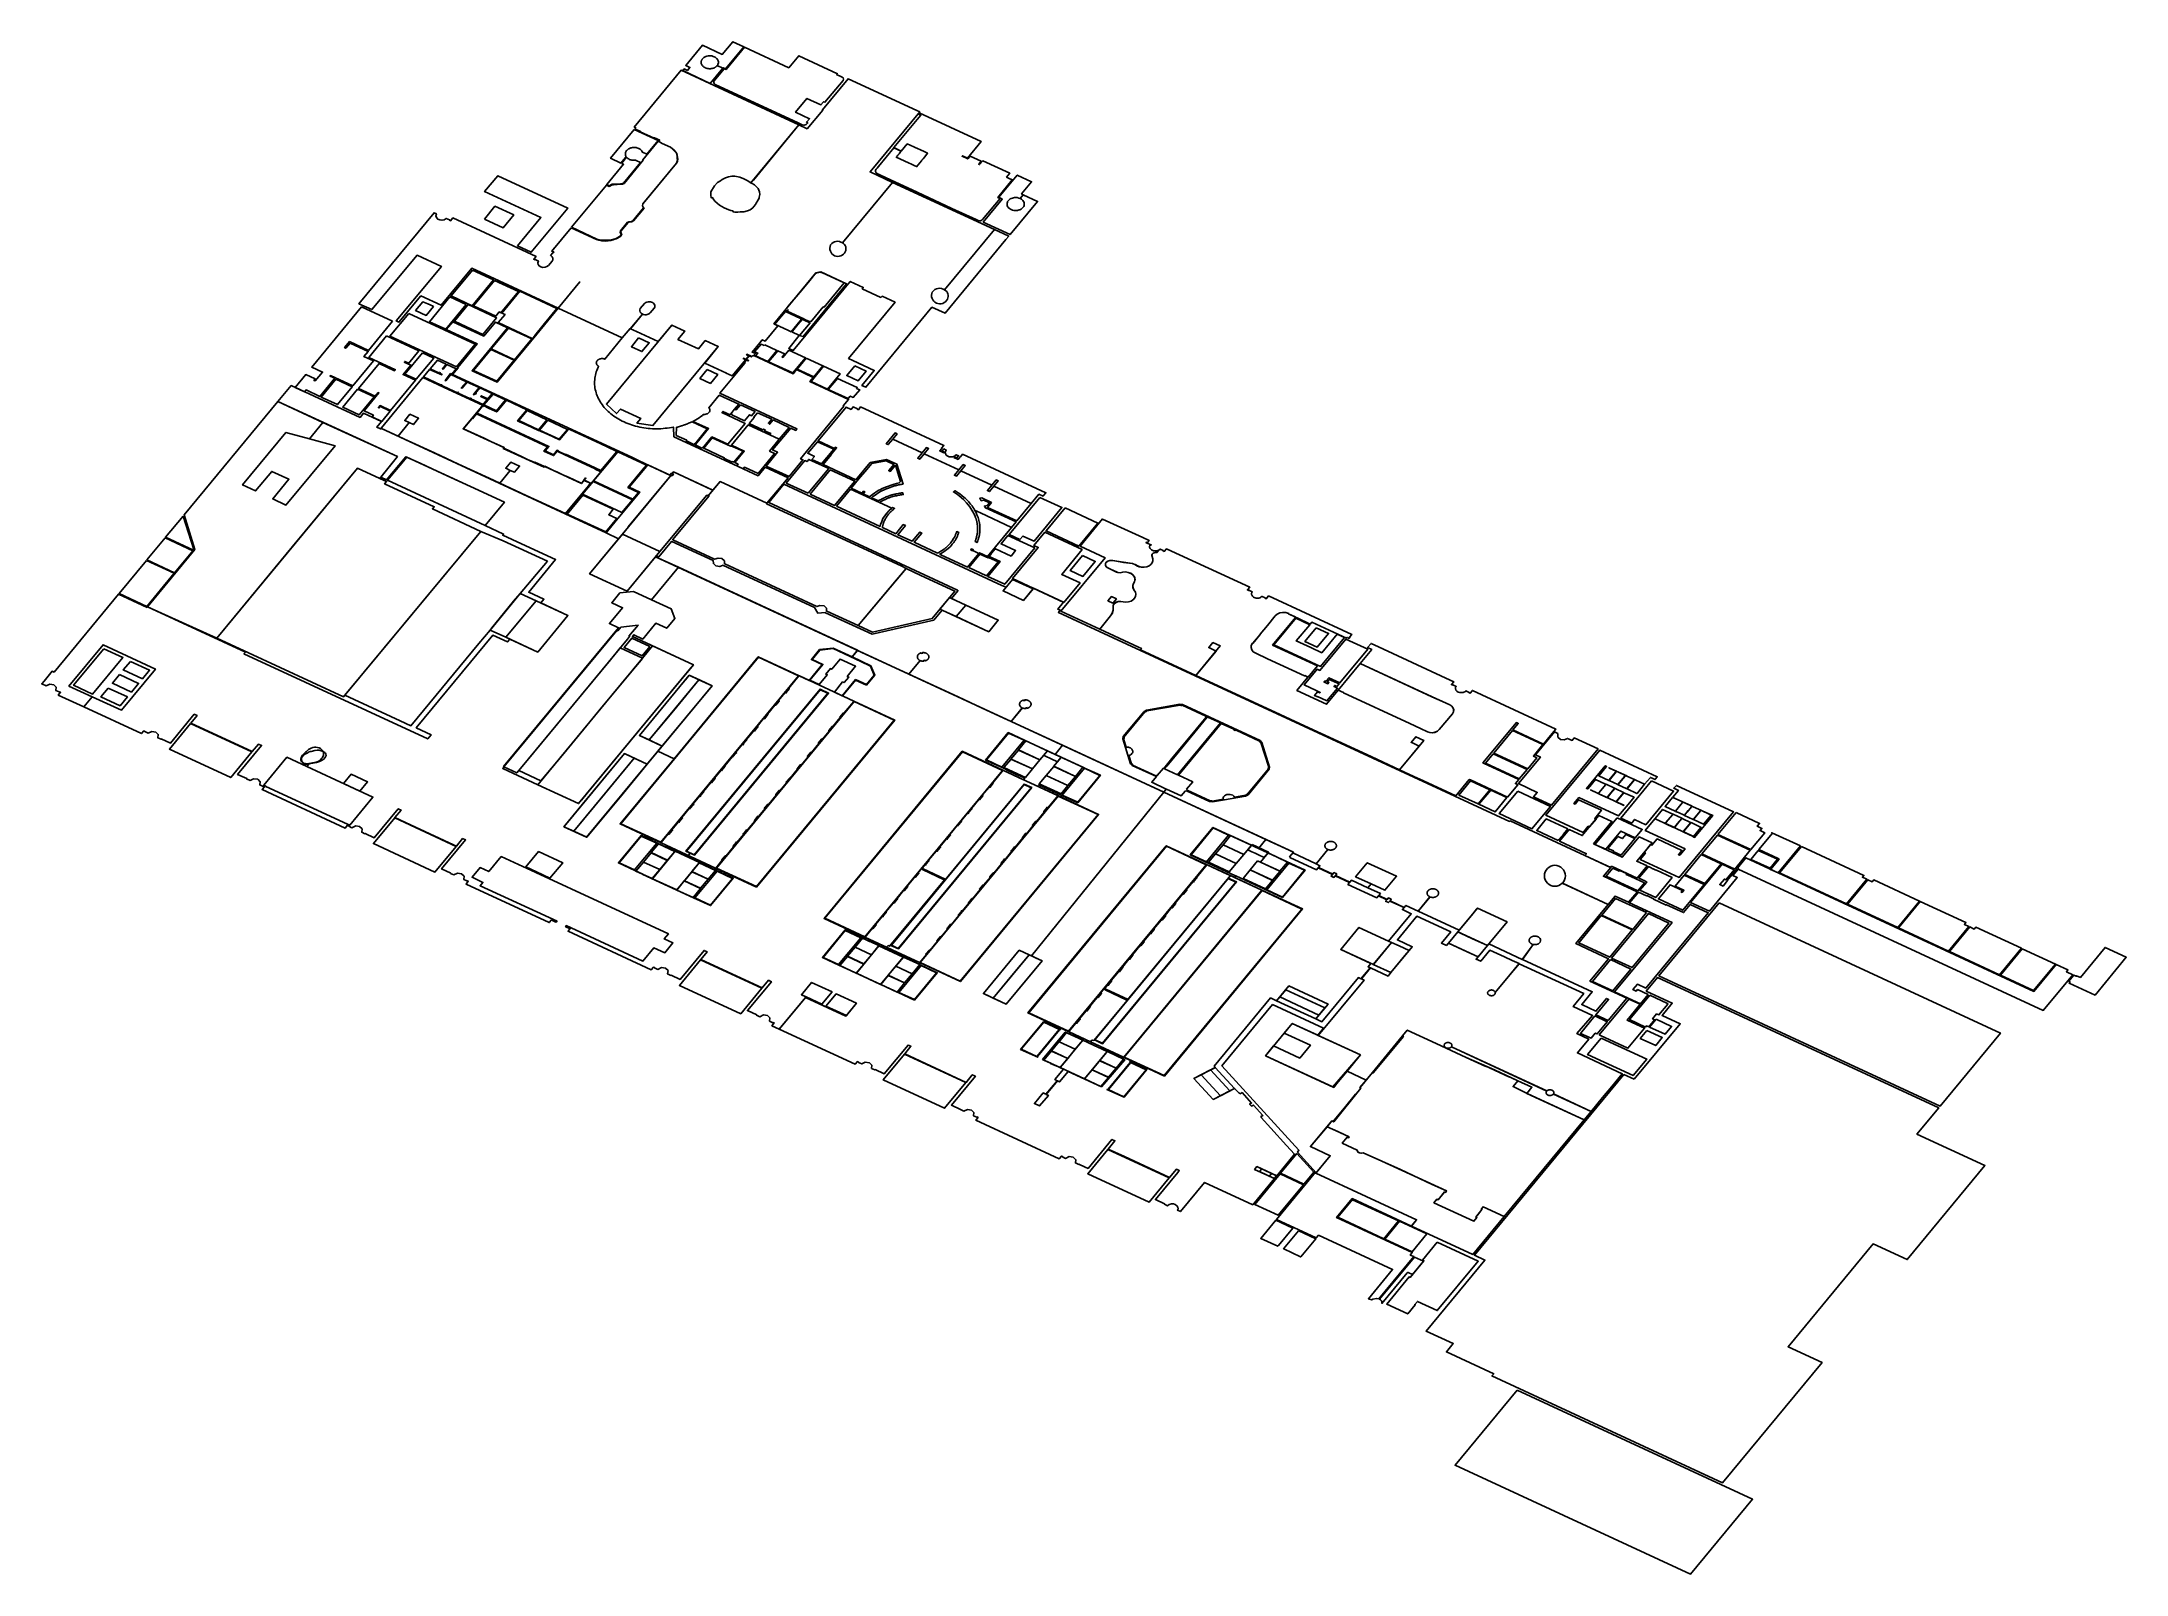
# Model space of a CAD drawing. Extents: x 12.2539 to 12.25652, y 41.79436 to 41.79629.
import ezdxf

# ---------------------------------------------------------------- set-up
doc = ezdxf.new("R2010")
doc.units = 0
doc.layers.add('RM$', color=3, linetype='CONTINUOUS')

msp = doc.modelspace()

# ---------------------------------------------------------------- linework, layer by layer
at = {"layer": 'RM$'}
for points in [[(12.2547403, 41.7962334), (12.254706, 41.7962496), (12.2547076, 41.7962515), (12.2547116, 41.7962496), (12.2547148, 41.7962534), (12.2547095, 41.7962559), (12.2547304, 41.7962811), (12.2547552, 41.7962696), (12.2547685, 41.7962856), (12.2547824, 41.7962791), (12.2547595, 41.7962515), (12.2547565, 41.7962529), (12.2547561, 41.7962524), (12.254749, 41.7962557), (12.254749, 41.7962557), (12.254749, 41.7962557), (12.254749, 41.7962558), (12.2547492, 41.796256), (12.2547497, 41.7962568), (12.2547499, 41.7962573), (12.2547504, 41.7962588), (12.2547504, 41.7962598), (12.2547504, 41.7962605), (12.2547501, 41.7962618), (12.2547498, 41.7962625), (12.2547494, 41.7962632), (12.2547489, 41.796264), (12.2547482, 41.7962647), (12.2547472, 41.7962655), (12.2547462, 41.7962662), (12.2547453, 41.7962667), (12.2547451, 41.7962667), (12.254744, 41.7962672), (12.2547429, 41.7962675), (12.2547422, 41.7962677), (12.2547411, 41.7962678), (12.2547403, 41.7962679), (12.2547392, 41.7962679), (12.2547375, 41.7962677), (12.254736, 41.7962674), (12.2547348, 41.7962671), (12.2547332, 41.7962663), (12.2547321, 41.7962656), (12.2547311, 41.7962647), (12.2547304, 41.7962641), (12.2547303, 41.7962639), (12.25473, 41.7962636), (12.2547299, 41.7962633), (12.2547296, 41.7962628), (12.2547294, 41.7962624), (12.2547291, 41.7962616), (12.2547289, 41.796261), (12.2547288, 41.7962603), (12.2547288, 41.7962598), (12.2547288, 41.7962592), (12.2547289, 41.7962586), (12.254729, 41.7962581), (12.2547292, 41.7962575), (12.2547295, 41.796257), (12.2547298, 41.7962563), (12.2547304, 41.7962556), (12.2547309, 41.796255), (12.2547317, 41.7962542), (12.2547323, 41.7962538), (12.2547325, 41.7962537), (12.2547333, 41.7962532), (12.2547339, 41.7962529), (12.2547341, 41.7962528), (12.2547347, 41.7962526), (12.2547353, 41.7962524), (12.2547363, 41.7962521), (12.2547372, 41.7962519), (12.2547378, 41.7962518), (12.2547387, 41.7962517), (12.2547398, 41.7962517), (12.2547406, 41.7962517), (12.2547412, 41.7962518), (12.2547417, 41.7962518), (12.2547426, 41.796252), (12.2547439, 41.7962523), (12.2547444, 41.7962525), (12.2547455, 41.796253), (12.2547465, 41.7962535), (12.2547469, 41.7962538), (12.2547476, 41.7962543), (12.2547481, 41.7962547), (12.2547485, 41.7962552), (12.2547488, 41.7962555), (12.2547489, 41.7962557), (12.2547561, 41.7962524), (12.2547403, 41.7962334)], [(12.2549705, 41.7961527), (12.2549512, 41.7961293), (12.2549494, 41.7961272), (12.2549481, 41.7961256), (12.2549474, 41.7961246), (12.2549474, 41.796124), (12.2549474, 41.7961234), (12.2549475, 41.7961229), (12.2549478, 41.7961221), (12.2549478, 41.7961221), (12.2549483, 41.7961214), (12.254949, 41.7961207), (12.2549498, 41.79612), (12.254951, 41.7961194), (12.2549536, 41.7961182), (12.2549663, 41.7961123), (12.2549998, 41.7960968), (12.2550433, 41.7960766), (12.2550736, 41.7960626), (12.2550763, 41.7960614), (12.2550776, 41.7960611), (12.2550789, 41.7960612), (12.2550789, 41.7960612), (12.2550798, 41.7960615), (12.2550798, 41.7960615), (12.2550808, 41.796062), (12.2550808, 41.796062), (12.2550816, 41.7960627), (12.2551038, 41.7960889), (12.2551029, 41.7960893), (12.2551025, 41.7960895), (12.255102, 41.7960897), (12.2551016, 41.7960899), (12.2551006, 41.7960904), (12.2551006, 41.7960904), (12.2551189, 41.7961126), (12.2551143, 41.7961147), (12.2551127, 41.7961154), (12.2551117, 41.7961159), (12.2551157, 41.7961206), (12.2550818, 41.7961363), (12.2550779, 41.7961316), (12.2550769, 41.796132), (12.25508, 41.7961358), (12.2550661, 41.7961423), (12.255063, 41.7961386), (12.2550559, 41.7961419), (12.2550565, 41.7961426), (12.2550626, 41.7961398), (12.2550798, 41.7961606), (12.2550021, 41.7961966), (12.2550008, 41.7961951), (12.2550043, 41.7961935), (12.2550046, 41.7961933), (12.2550043, 41.7961935), (12.2549997, 41.7961879), (12.2549706, 41.7961528), (12.2549798, 41.7961485), (12.2549873, 41.7961575), (12.2549909, 41.7961558), (12.2549965, 41.7961532), (12.2550008, 41.7961512), (12.2550028, 41.7961503), (12.2550091, 41.7961474), (12.2550128, 41.7961457), (12.2550093, 41.7961414), (12.2550071, 41.7961387), (12.2550056, 41.7961369), (12.2550052, 41.7961364), (12.254999, 41.7961289), (12.2549979, 41.7961294), (12.2549966, 41.7961301), (12.254995, 41.7961308), (12.2549925, 41.796132), (12.2549889, 41.7961336), (12.2549734, 41.7961408), (12.2549745, 41.7961421), (12.2549754, 41.7961432), (12.2549763, 41.7961443), (12.254977, 41.7961452), (12.254978, 41.7961463), (12.2549789, 41.7961475), (12.2549797, 41.7961484), (12.2549705, 41.7961527)], [(12.2551327, 41.7960937), (12.2551506, 41.7960854), (12.2551162, 41.7960438), (12.2550825, 41.7960595), (12.2551064, 41.7960884), (12.255102, 41.7960905), (12.2551252, 41.7961184), (12.2551431, 41.7961101), (12.2551305, 41.7960948), (12.2551327, 41.7960937), (12.2551288, 41.796089), (12.2551287, 41.7960891), (12.2551273, 41.7960896), (12.2551252, 41.7960901), (12.2551233, 41.7960902), (12.2551218, 41.7960901), (12.2551205, 41.79609), (12.255119, 41.7960896), (12.2551175, 41.796089), (12.2551164, 41.7960885), (12.2551156, 41.7960879), (12.2551145, 41.796087), (12.2551138, 41.7960863), (12.2551131, 41.7960851), (12.2551128, 41.7960844), (12.2551124, 41.7960833), (12.2551123, 41.7960818), (12.2551125, 41.7960808), (12.2551127, 41.7960798), (12.2551133, 41.7960787), (12.2551139, 41.7960779), (12.2551153, 41.7960766), (12.2551165, 41.7960757), (12.2551174, 41.7960752), (12.2551183, 41.7960749), (12.2551193, 41.7960745), (12.2551209, 41.7960742), (12.2551222, 41.796074), (12.2551241, 41.796074), (12.2551254, 41.7960742), (12.2551262, 41.7960743), (12.2551276, 41.7960747), (12.2551284, 41.796075), (12.25513, 41.7960758), (12.2551315, 41.7960769), (12.2551323, 41.7960778), (12.2551332, 41.7960791), (12.2551337, 41.7960802), (12.2551339, 41.7960814), (12.2551339, 41.796083), (12.2551336, 41.7960841), (12.2551331, 41.7960853), (12.2551323, 41.7960864), (12.2551305, 41.7960881), (12.2551288, 41.796089), (12.2551327, 41.7960937)], [(12.2545977, 41.7958844), (12.2545977, 41.7958844), (12.2545976, 41.7958843), (12.2545976, 41.7958841), (12.2545975, 41.7958839), (12.2545975, 41.7958837), (12.2545975, 41.7958835), (12.2545975, 41.7958833), (12.2545974, 41.7958831), (12.2545974, 41.7958829), (12.2545974, 41.7958828), (12.2545975, 41.7958826), (12.2545975, 41.7958824), (12.2545975, 41.7958822), (12.2545976, 41.795882), (12.2545976, 41.7958818), (12.2545977, 41.7958816), (12.2545977, 41.7958815), (12.2545978, 41.7958813), (12.2545979, 41.7958811), (12.254598, 41.7958809), (12.2545981, 41.7958808), (12.2545982, 41.7958806), (12.2545983, 41.7958804), (12.2545984, 41.7958802), (12.2545985, 41.7958801), (12.2545987, 41.7958799), (12.2545988, 41.7958798), (12.254599, 41.7958796), (12.2545991, 41.7958795), (12.2545993, 41.7958793), (12.2545995, 41.7958792), (12.2545997, 41.7958791), (12.2545998, 41.7958789), (12.2546, 41.7958788), (12.2546002, 41.7958787), (12.2546005, 41.7958785), (12.2545995, 41.7958774), (12.2545987, 41.7958755), (12.2545979, 41.7958736), (12.2545973, 41.7958716), (12.2545967, 41.7958696), (12.2545962, 41.7958677), (12.2545958, 41.7958657), (12.2545956, 41.7958637), (12.2545954, 41.7958616), (12.2545952, 41.7958596), (12.2545952, 41.7958576), (12.2545953, 41.7958556), (12.2545955, 41.7958536), (12.2545957, 41.7958516), (12.2545961, 41.7958496), (12.2545966, 41.7958476), (12.2545971, 41.7958456), (12.2545977, 41.7958437), (12.2545985, 41.7958417), (12.2545993, 41.7958398), (12.2546002, 41.7958379), (12.2546012, 41.7958361), (12.2546022, 41.7958342), (12.2546034, 41.7958324), (12.2546047, 41.7958306), (12.254606, 41.7958289), (12.2546074, 41.7958271), (12.2546089, 41.7958255), (12.2546104, 41.7958238), (12.2546121, 41.7958222), (12.2546138, 41.7958207), (12.2546156, 41.7958192), (12.2546174, 41.7958177), (12.2546193, 41.7958163), (12.2546213, 41.7958149), (12.2546234, 41.7958136), (12.2546255, 41.7958124), (12.2546276, 41.7958112), (12.2546299, 41.79581), (12.2546321, 41.7958089), (12.2546344, 41.7958079), (12.2546368, 41.795807), (12.2546392, 41.7958061), (12.2546417, 41.7958052), (12.2546441, 41.7958044), (12.2546467, 41.7958037), (12.2546492, 41.7958031), (12.2546518, 41.7958025), (12.2546544, 41.795802), (12.254657, 41.7958016), (12.2546597, 41.7958012), (12.2546623, 41.7958009), (12.254665, 41.7958006), (12.2546677, 41.7958005), (12.2546704, 41.7958004), (12.2546731, 41.7958004), (12.2546757, 41.7958004), (12.2546784, 41.7958005), (12.2546811, 41.7958007), (12.2546838, 41.795801), (12.2546864, 41.7958013), (12.2546891, 41.7958017), (12.2546917, 41.7958021), (12.2546941, 41.7958026), (12.2546946, 41.7957904), (12.2547691, 41.7957559), (12.2548002, 41.7957414), (12.2548091, 41.7957522), (12.2548378, 41.795739), (12.2548113, 41.795707), (12.2547525, 41.7957342), (12.2547435, 41.7957233), (12.2546941, 41.7957462), (12.2546924, 41.7957442), (12.2546915, 41.7957446), (12.2546899, 41.7957426), (12.2546908, 41.7957422), (12.2546905, 41.795742), (12.254651, 41.7957603), (12.2546418, 41.7957646), (12.2544172, 41.7958686), (12.2544241, 41.7958769), (12.2544236, 41.7958771), (12.2544482, 41.7959068), (12.2544093, 41.7959248), (12.2544176, 41.7959345), (12.2544563, 41.7959166), (12.2544708, 41.7959341), (12.2544861, 41.795927), (12.2544416, 41.7958732), (12.2544729, 41.7958587), (12.2545229, 41.7959191), (12.2545497, 41.7959515), (12.25463, 41.7959143), (12.2546081, 41.7958877), (12.254608, 41.7958877), (12.2546078, 41.7958878), (12.2546076, 41.7958879), (12.2546073, 41.795888), (12.2546071, 41.7958881), (12.2546069, 41.7958881), (12.2546066, 41.7958882), (12.2546064, 41.7958882), (12.2546061, 41.7958883), (12.2546059, 41.7958883), (12.2546056, 41.7958883), (12.2546054, 41.7958883), (12.2546051, 41.7958884), (12.2546049, 41.7958884), (12.2546046, 41.7958884), (12.2546044, 41.7958884), (12.2546041, 41.7958884), (12.2546039, 41.7958883), (12.2546036, 41.7958883), (12.2546034, 41.7958883), (12.2546031, 41.7958882), (12.2546029, 41.7958882), (12.2546026, 41.7958882), (12.2546024, 41.7958881), (12.2546022, 41.795888), (12.2546019, 41.795888), (12.2546017, 41.7958879), (12.2546015, 41.7958878), (12.2546012, 41.7958877), (12.254601, 41.7958876), (12.2546008, 41.7958875), (12.2546006, 41.7958874), (12.2546004, 41.7958873), (12.2546002, 41.7958872), (12.2546, 41.7958871), (12.2545998, 41.795887), (12.2545996, 41.7958868), (12.2545994, 41.7958867), (12.2545993, 41.7958866), (12.2545991, 41.7958864), (12.2545989, 41.7958863), (12.2545988, 41.7958861), (12.2545987, 41.795886), (12.2545985, 41.7958858), (12.2545984, 41.7958856), (12.2545983, 41.7958855), (12.2545982, 41.7958853), (12.254598, 41.7958851), (12.2545979, 41.795885), (12.2545979, 41.7958848), (12.2545978, 41.7958846), (12.2545977, 41.7958844)], [(12.2550251, 41.7956446), (12.255026, 41.795645), (12.2550268, 41.7956454), (12.2550282, 41.7956462), (12.2550292, 41.7956468), (12.2550303, 41.7956475), (12.2550313, 41.7956481), (12.2550333, 41.7956495), (12.2550353, 41.795651), (12.2550356, 41.7956513), (12.2550373, 41.7956528), (12.2550389, 41.7956543), (12.2550399, 41.7956554), (12.2550414, 41.7956571), (12.2550419, 41.7956577), (12.2550436, 41.7956599), (12.2550454, 41.7956628), (12.2550463, 41.7956644), (12.2550471, 41.7956662), (12.2550478, 41.795668), (12.2550486, 41.7956695), (12.2550488, 41.79567), (12.255049, 41.7956706), (12.2550491, 41.7956709), (12.2550493, 41.7956715), (12.2550517, 41.7956704), (12.2550512, 41.7956687), (12.2550508, 41.7956675), (12.2550504, 41.7956666), (12.2550502, 41.7956659), (12.2550497, 41.7956648), (12.2550492, 41.7956639), (12.2550482, 41.795662), (12.2550472, 41.7956602), (12.2550466, 41.7956594), (12.2550456, 41.795658), (12.2550451, 41.7956573), (12.2550445, 41.7956565), (12.2550437, 41.7956556), (12.2550417, 41.7956534), (12.2550409, 41.7956525), (12.2550386, 41.7956505), (12.2550367, 41.7956489), (12.255035, 41.7956476), (12.2550335, 41.7956466), (12.2550324, 41.7956459), (12.2550289, 41.7956438), (12.2550279, 41.7956433), (12.2550295, 41.7956425), (12.2550629, 41.7956271), (12.255077, 41.7956442), (12.2550693, 41.7956477), (12.2550691, 41.7956475), (12.2550668, 41.7956486), (12.2550677, 41.7956497), (12.2550701, 41.7956486), (12.2550693, 41.7956477), (12.255077, 41.7956442), (12.2550778, 41.795645), (12.2550879, 41.7956404), (12.2551179, 41.7956767), (12.255079, 41.7956948), (12.2550717, 41.7956983), (12.2550731, 41.7956961), (12.2550746, 41.7956926), (12.255076, 41.7956892), (12.255077, 41.7956858), (12.2550775, 41.7956835), (12.2550776, 41.795683), (12.2550778, 41.7956822), (12.2550781, 41.7956801), (12.2550781, 41.7956798), (12.2550782, 41.7956791), (12.2550783, 41.7956782), (12.2550784, 41.7956765), (12.2550784, 41.7956753), (12.2550784, 41.7956742), (12.2550784, 41.795673), (12.2550783, 41.7956716), (12.2550782, 41.7956707), (12.2550781, 41.7956698), (12.255078, 41.7956689), (12.2550778, 41.7956679), (12.2550776, 41.7956669), (12.2550775, 41.795666), (12.2550773, 41.7956651), (12.2550771, 41.7956643), (12.2550767, 41.7956631), (12.2550765, 41.7956623), (12.2550762, 41.7956614), (12.2550756, 41.7956597), (12.2550753, 41.795659), (12.2550752, 41.7956586), (12.2550748, 41.7956578), (12.2550722, 41.7956591), (12.2550724, 41.7956596), (12.2550726, 41.7956602), (12.255073, 41.795661), (12.2550734, 41.7956623), (12.2550736, 41.7956629), (12.255074, 41.7956642), (12.2550742, 41.7956652), (12.2550744, 41.7956661), (12.2550746, 41.7956669), (12.2550748, 41.795668), (12.255075, 41.7956691), (12.2550751, 41.7956698), (12.2550751, 41.7956703), (12.2550752, 41.795671), (12.2550753, 41.7956725), (12.2550754, 41.7956733), (12.2550754, 41.7956741), (12.2550754, 41.7956753), (12.2550754, 41.795676), (12.2550754, 41.7956766), (12.2550753, 41.7956779), (12.2550752, 41.795679), (12.2550751, 41.7956797), (12.255075, 41.7956808), (12.2550749, 41.7956815), (12.2550747, 41.7956823), (12.2550746, 41.795683), (12.2550745, 41.7956836), (12.2550743, 41.7956844), (12.2550742, 41.795685), (12.2550741, 41.7956853), (12.2550739, 41.7956861), (12.2550739, 41.7956864), (12.2550738, 41.7956867), (12.2550736, 41.7956872), (12.2550735, 41.7956875), (12.2550734, 41.7956878), (12.2550733, 41.7956881), (12.2550731, 41.7956885), (12.2550729, 41.7956889), (12.2550728, 41.7956892), (12.2550724, 41.7956903), (12.2550712, 41.7956933), (12.2550707, 41.7956943), (12.2550658, 41.7957025), (12.2550617, 41.7957076), (12.2550577, 41.7957116), (12.2550522, 41.7957163), (12.2550501, 41.7957179), (12.2550451, 41.7957212), (12.2550473, 41.7957227), (12.2550512, 41.7957202), (12.2550531, 41.7957188), (12.2550561, 41.7957165), (12.2550583, 41.7957146), (12.2550598, 41.7957133), (12.2550631, 41.7957101), (12.2550644, 41.7957086), (12.2550654, 41.7957075), (12.2550667, 41.7957058), (12.2550685, 41.7957036), (12.2550695, 41.7957021), (12.2550705, 41.7957005), (12.2550715, 41.7956988), (12.2550716, 41.7956986), (12.2550717, 41.7956984), (12.2550717, 41.7956984), (12.255079, 41.7956948), (12.2551179, 41.7956767), (12.2551236, 41.7956836), (12.2550853, 41.7957014), (12.255084, 41.7957035), (12.2550875, 41.7957041), (12.2550903, 41.7957075), (12.2550833, 41.7957107), (12.2550799, 41.7957101), (12.2550781, 41.7957132), (12.2550806, 41.7957136), (12.2550928, 41.7957079), (12.2550878, 41.7957018), (12.2551246, 41.7956848), (12.2551427, 41.7957067), (12.2550958, 41.7957284), (12.2550903, 41.7957217), (12.2550877, 41.7957229), (12.2550932, 41.7957296), (12.2550544, 41.7957476), (12.2550488, 41.7957409), (12.2550463, 41.7957421), (12.2550518, 41.7957488), (12.2550084, 41.7957689), (12.2550028, 41.7957622), (12.2550003, 41.7957634), (12.2550058, 41.7957701), (12.254969, 41.7957872), (12.2549634, 41.7957805), (12.2549609, 41.7957817), (12.254972, 41.7957951), (12.2549745, 41.7957939), (12.254969, 41.7957872), (12.2550058, 41.7957701), (12.2550113, 41.7957768), (12.2550139, 41.7957756), (12.2550084, 41.7957689), (12.2550518, 41.7957488), (12.2550574, 41.7957555), (12.2550599, 41.7957543), (12.2550544, 41.7957476), (12.2550932, 41.7957296), (12.2550988, 41.7957363), (12.2551013, 41.7957351), (12.2550958, 41.7957284), (12.2551427, 41.7957067), (12.2551524, 41.7957184), (12.2551576, 41.7957159), (12.2551583, 41.7957167), (12.2551582, 41.7957167), (12.255161, 41.7957202), (12.2550567, 41.7957685), (12.2550538, 41.7957651), (12.2550537, 41.7957651), (12.255051, 41.7957619), (12.2550458, 41.7957644), (12.2550464, 41.7957651), (12.2550493, 41.7957638), (12.2550516, 41.7957665), (12.2550487, 41.7957679), (12.2550475, 41.7957669), (12.2550473, 41.7957668), (12.2550469, 41.7957664), (12.2550464, 41.7957661), (12.255046, 41.7957659), (12.2550456, 41.7957657), (12.2550452, 41.7957656), (12.2550449, 41.7957655), (12.2550444, 41.7957654), (12.2550439, 41.7957652), (12.255043, 41.7957651), (12.255042, 41.7957651), (12.2550418, 41.7957651), (12.2550413, 41.7957651), (12.2550408, 41.7957652), (12.2550403, 41.7957653), (12.2550398, 41.7957654), (12.2550391, 41.7957656), (12.2550382, 41.7957659), (12.2550374, 41.7957664), (12.2550369, 41.7957667), (12.2550367, 41.7957669), (12.2550362, 41.7957674), (12.2550357, 41.795768), (12.2550355, 41.7957684), (12.2550351, 41.7957693), (12.255035, 41.7957696), (12.2550349, 41.79577), (12.2550349, 41.7957704), (12.2550349, 41.7957708), (12.255035, 41.7957712), (12.2550351, 41.7957717), (12.2550355, 41.7957726), (12.2550361, 41.7957737), (12.2550332, 41.7957751), (12.2550309, 41.7957723), (12.2550337, 41.795771), (12.2550331, 41.7957702), (12.2550279, 41.7957726), (12.2550306, 41.7957758), (12.2550303, 41.795776), (12.2550332, 41.7957794), (12.2549288, 41.7958277), (12.254926, 41.7958243), (12.2549245, 41.795825), (12.2549247, 41.7958253), (12.2549194, 41.7958277), (12.2549169, 41.7958246), (12.2549105, 41.7958276), (12.2548755, 41.7957853), (12.2548959, 41.7957758), (12.2548972, 41.7957773), (12.2548987, 41.7957766), (12.2548914, 41.7957678), (12.2548917, 41.7957677), (12.2548816, 41.7957555), (12.2549227, 41.7957364), (12.2549408, 41.7957583), (12.2549613, 41.7957619), (12.2549742, 41.7957559), (12.2549821, 41.795731), (12.2549807, 41.7957308), (12.2549796, 41.7957306), (12.2549781, 41.7957304), (12.2549773, 41.7957302), (12.254976, 41.7957299), (12.2549754, 41.7957298), (12.2549746, 41.7957296), (12.2549737, 41.7957294), (12.2549731, 41.7957292), (12.2549724, 41.795729), (12.2549712, 41.7957287), (12.2549624, 41.7957257), (12.2549619, 41.7957255), (12.2549612, 41.7957252), (12.2549598, 41.7957246), (12.2549584, 41.795724), (12.2549576, 41.7957236), (12.2549569, 41.7957233), (12.2549563, 41.795723), (12.2549552, 41.7957224), (12.254953, 41.7957212), (12.2549457, 41.7957165), (12.2549449, 41.7957159), (12.2549441, 41.7957153), (12.2549436, 41.7957149), (12.2549432, 41.7957145), (12.2549426, 41.795714), (12.2549513, 41.79571), (12.2549518, 41.7957103), (12.2549525, 41.7957108), (12.2549531, 41.7957111), (12.2549536, 41.7957114), (12.2549557, 41.7957126), (12.2549567, 41.7957131), (12.2549575, 41.7957135), (12.2549587, 41.795714), (12.25496, 41.7957146), (12.2549607, 41.7957149), (12.2549621, 41.7957155), (12.2549636, 41.795716), (12.2549643, 41.7957163), (12.2549655, 41.7957167), (12.2549665, 41.795717), (12.2549672, 41.7957172), (12.2549679, 41.7957174), (12.2549688, 41.7957177), (12.2549697, 41.7957179), (12.2549711, 41.7957183), (12.2549725, 41.7957186), (12.2549733, 41.7957188), (12.2549742, 41.795719), (12.2549759, 41.7957193), (12.2549775, 41.7957196), (12.2549784, 41.7957197), (12.2549791, 41.7957198), (12.2549799, 41.7957199), (12.2549806, 41.79572), (12.2549816, 41.7957201), (12.2549823, 41.7957179), (12.2549817, 41.7957178), (12.2549811, 41.7957178), (12.2549799, 41.7957176), (12.2549787, 41.7957174), (12.2549776, 41.7957173), (12.2549762, 41.795717), (12.2549748, 41.7957168), (12.2549736, 41.7957165), (12.2549722, 41.7957162), (12.2549707, 41.7957158), (12.2549693, 41.7957154), (12.254968, 41.795715), (12.2549664, 41.7957145), (12.2549647, 41.7957139), (12.2549638, 41.7957136), (12.254963, 41.7957133), (12.254962, 41.7957129), (12.254961, 41.7957124), (12.2549598, 41.7957119), (12.2549588, 41.7957114), (12.2549576, 41.7957108), (12.2549567, 41.7957104), (12.2549552, 41.7957095), (12.2549546, 41.7957092), (12.2549525, 41.7957078), (12.2549677, 41.7957008), (12.2549688, 41.7957017), (12.2549714, 41.7957005), (12.2549709, 41.7957001), (12.2549706, 41.7956999), (12.2549701, 41.7956995), (12.2549696, 41.795699), (12.254969, 41.7956985), (12.2549682, 41.7956978), (12.2549676, 41.7956973), (12.254967, 41.7956967), (12.2549666, 41.7956963), (12.254966, 41.7956957), (12.2549657, 41.7956953), (12.2549647, 41.7956942), (12.2549641, 41.7956936), (12.2549638, 41.7956933), (12.2549629, 41.7956921), (12.2549622, 41.7956912), (12.2549617, 41.7956904), (12.2549613, 41.7956899), (12.2549606, 41.7956887), (12.25496, 41.7956878), (12.2549596, 41.795687), (12.2549591, 41.795686), (12.2549589, 41.7956857), (12.2549586, 41.7956851), (12.2549583, 41.7956844), (12.254958, 41.7956837), (12.2549578, 41.7956831), (12.2549575, 41.7956825), (12.2549574, 41.795682), (12.2549571, 41.7956813), (12.2549569, 41.7956805), (12.2549567, 41.79568), (12.2549566, 41.7956796), (12.2549564, 41.7956788), (12.2549563, 41.7956784), (12.2549562, 41.7956779), (12.254956, 41.7956766), (12.2549728, 41.7956688), (12.2549823, 41.7956803), (12.2549849, 41.7956791), (12.2549754, 41.7956676), (12.2549933, 41.7956593), (12.2550028, 41.7956708), (12.2550054, 41.7956696), (12.2549959, 41.7956581), (12.2550251, 41.7956446)], [(12.2544472, 41.7958191), (12.2544421, 41.7958129), (12.2544415, 41.7958132), (12.2544414, 41.795813), (12.2544365, 41.7958071), (12.2544363, 41.795807), (12.2544309, 41.7958005), (12.2544531, 41.7957903), (12.2544559, 41.7957889), (12.2544653, 41.7957846), (12.2544774, 41.795779), (12.254482, 41.7957768), (12.2544813, 41.7957759), (12.2545045, 41.7957652), (12.2545113, 41.795762), (12.2545174, 41.7957592), (12.2545198, 41.7957581), (12.2545203, 41.7957586), (12.2545325, 41.795753), (12.2545325, 41.795753), (12.2545328, 41.7957533), (12.2545329, 41.7957533), (12.2545439, 41.7957482), (12.254548, 41.7957462), (12.2545555, 41.7957428), (12.2545596, 41.7957409), (12.2545643, 41.7957387), (12.2545688, 41.7957366), (12.2545785, 41.7957321), (12.2545818, 41.7957361), (12.254584, 41.7957388), (12.2545844, 41.7957386), (12.2545822, 41.795736), (12.2545824, 41.7957359), (12.254591, 41.7957319), (12.2546032, 41.7957463), (12.2545958, 41.7957499), (12.254596, 41.7957501), (12.254558, 41.7957678), (12.2545492, 41.7957718), (12.2545485, 41.7957722), (12.2545439, 41.7957667), (12.2545316, 41.7957723), (12.2545362, 41.7957779), (12.2544472, 41.7958191)], [(12.2548113, 41.795707), (12.2548109, 41.7957064), (12.2549794, 41.7956284), (12.2549858, 41.7956254), (12.2549739, 41.7956112), (12.2549255, 41.7955536), (12.2548863, 41.7955718), (12.2548859, 41.7955719), (12.254886, 41.7955755), (12.2548829, 41.7955783), (12.2548775, 41.795579), (12.2548739, 41.7955775), (12.2547586, 41.7956309), (12.2547579, 41.7956311), (12.2547579, 41.7956348), (12.2547549, 41.7956376), (12.25475, 41.7956383), (12.2547456, 41.795637), (12.2546935, 41.7956611), (12.2546933, 41.7956612), (12.2546934, 41.7956614), (12.2547386, 41.795716), (12.2547381, 41.7957163), (12.2547381, 41.7957167), (12.2547525, 41.7957342), (12.2547525, 41.7957342), (12.2548113, 41.795707), (12.2548113, 41.795707)], [(12.2552039, 41.7956532), (12.2552322, 41.7956874), (12.2552321, 41.7956872), (12.2552366, 41.7956851), (12.2552825, 41.7956641), (12.2552905, 41.7956604), (12.2552884, 41.7956579), (12.2552873, 41.7956584), (12.2552867, 41.7956576), (12.2552931, 41.7956547), (12.2552929, 41.7956544), (12.2552918, 41.7956549), (12.2552914, 41.7956542), (12.2552912, 41.7956536), (12.2552911, 41.7956532), (12.2552911, 41.7956526), (12.2552911, 41.7956523), (12.2552911, 41.7956521), (12.2552913, 41.7956512), (12.2552915, 41.795651), (12.2552918, 41.7956503), (12.2552923, 41.7956497), (12.2552929, 41.7956491), (12.2552933, 41.7956487), (12.2552941, 41.7956483), (12.2552951, 41.7956478), (12.2552961, 41.7956475), (12.2552972, 41.7956473), (12.2552976, 41.7956473), (12.2552986, 41.7956473), (12.2552992, 41.7956473), (12.2553005, 41.7956475), (12.2553012, 41.7956477), (12.255302, 41.795648), (12.2553027, 41.7956484), (12.2553032, 41.7956487), (12.2553003, 41.7956452), (12.2553001, 41.7956452), (12.2552996, 41.7956453), (12.2552992, 41.7956453), (12.2552984, 41.7956453), (12.2552968, 41.795645), (12.2552957, 41.7956445), (12.2552952, 41.7956442), (12.2552943, 41.7956431), (12.255294, 41.7956425), (12.2552938, 41.7956417), (12.2552942, 41.7956401), (12.2552953, 41.7956375), (12.2552953, 41.795637), (12.2552953, 41.7956347), (12.2552944, 41.7956324), (12.2552928, 41.7956304), (12.2552904, 41.7956287), (12.2552874, 41.7956274), (12.2552841, 41.7956268), (12.255281, 41.7956268), (12.2552778, 41.7956276), (12.255275, 41.7956288), (12.2552733, 41.7956301), (12.2552732, 41.79563), (12.2552697, 41.7956313), (12.2552585, 41.795633), (12.2552475, 41.7956347), (12.2552473, 41.7956347), (12.2552473, 41.7956348), (12.2552446, 41.7956353), (12.255244, 41.7956353), (12.2552413, 41.7956354), (12.2552388, 41.7956346), (12.2552368, 41.7956332), (12.2552366, 41.7956327), (12.2552362, 41.7956324), (12.2552358, 41.7956314), (12.2552356, 41.7956294), (12.2552366, 41.7956275), (12.2552385, 41.7956259), (12.2552428, 41.7956239), (12.2552495, 41.7956208), (12.2552513, 41.7956201), (12.2552543, 41.7956199), (12.2552575, 41.7956207), (12.2552607, 41.7956209), (12.2552644, 41.7956204), (12.2552675, 41.7956191), (12.2552697, 41.7956176), (12.2552715, 41.7956155), (12.2552725, 41.7956134), (12.2552727, 41.7956111), (12.2552726, 41.7956104), (12.2552722, 41.7956087), (12.2552709, 41.7956066), (12.2552701, 41.7956038), (12.2552702, 41.7956009), (12.2552712, 41.7955984), (12.2552732, 41.7955955), (12.2552739, 41.7955929), (12.2552735, 41.7955903), (12.2552723, 41.7955879), (12.2552702, 41.7955859), (12.2552678, 41.7955844), (12.2552646, 41.7955834), (12.2552613, 41.7955831), (12.255258, 41.7955834), (12.2552546, 41.795584), (12.2552516, 41.7955838), (12.2552489, 41.7955829), (12.2552474, 41.7955818), (12.2552457, 41.7955826), (12.2552495, 41.7955871), (12.2552432, 41.79559), (12.2552388, 41.7955847), (12.255245, 41.7955818), (12.2552457, 41.7955826), (12.2552474, 41.7955818), (12.2552469, 41.7955814), (12.2552456, 41.7955794), (12.2552452, 41.7955772), (12.2552454, 41.7955732), (12.2552443, 41.7955693), (12.2552422, 41.7955659), (12.2552285, 41.7955493), (12.2551799, 41.7955718), (12.2552352, 41.7956387), (12.2552039, 41.7956532)], [(12.2553034, 41.7956488), (12.255304, 41.7956493), (12.2553042, 41.7956495), (12.2553082, 41.7956476), (12.255308, 41.7956473), (12.2553095, 41.7956466), (12.2553124, 41.79565), (12.2553133, 41.7956496), (12.2554167, 41.7956017), (12.2554138, 41.7955983), (12.2554154, 41.7955976), (12.2554156, 41.7955979), (12.2554198, 41.7955959), (12.2554196, 41.7955957), (12.2554194, 41.7955954), (12.2554193, 41.7955951), (12.2554191, 41.7955946), (12.255419, 41.7955942), (12.255419, 41.7955938), (12.2554189, 41.7955932), (12.255419, 41.7955929), (12.255419, 41.7955925), (12.2554191, 41.7955922), (12.2554191, 41.7955919), (12.2554195, 41.7955913), (12.2554201, 41.7955905), (12.2554206, 41.79559), (12.2554213, 41.7955894), (12.2554222, 41.7955889), (12.2554234, 41.7955884), (12.2554247, 41.7955881), (12.2554261, 41.795588), (12.2554271, 41.7955881), (12.2554274, 41.795588), (12.2554279, 41.7955882), (12.2554293, 41.7955885), (12.2554301, 41.7955889), (12.2554311, 41.7955895), (12.2554318, 41.7955901), (12.255432, 41.7955903), (12.2554361, 41.7955884), (12.2554358, 41.7955881), (12.2554374, 41.7955874), (12.2554402, 41.7955908), (12.2555445, 41.7955425), (12.2555417, 41.7955391), (12.2555424, 41.7955387), (12.2555414, 41.7955375), (12.2555387, 41.7955388), (12.255538, 41.7955377), (12.2554943, 41.7955579), (12.2554924, 41.7955556), (12.2554761, 41.7955632), (12.255474, 41.7955641), (12.2554742, 41.7955644), (12.2554653, 41.7955685), (12.2554655, 41.7955688), (12.2554617, 41.79557), (12.2554579, 41.7955702), (12.2554544, 41.7955696), (12.2554511, 41.7955681), (12.2554485, 41.7955658), (12.2554387, 41.7955539), (12.2554294, 41.7955427), (12.2554295, 41.7955426), (12.2554203, 41.7955315), (12.2554202, 41.7955316), (12.2554186, 41.7955288), (12.2554183, 41.795526), (12.2554191, 41.7955232), (12.255421, 41.7955209), (12.2554242, 41.7955189), (12.2554242, 41.7955189), (12.255439, 41.795512), (12.2554853, 41.7954906), (12.2554856, 41.7954909), (12.2554896, 41.7954891), (12.2554758, 41.7954723), (12.255513, 41.795455), (12.2555188, 41.7954621), (12.2555276, 41.7954727), (12.2555342, 41.7954697), (12.255534, 41.7954694), (12.2556173, 41.7954308), (12.2556306, 41.7954247), (12.2556395, 41.7954205), (12.2556424, 41.7954196), (12.2556458, 41.7954193), (12.2556488, 41.7954198), (12.2556522, 41.7954213), (12.2556543, 41.7954232), (12.2556708, 41.7954431), (12.2556721, 41.7954454), (12.2556724, 41.7954479), (12.2556717, 41.7954503), (12.2556699, 41.7954525), (12.2556673, 41.7954542), (12.2556584, 41.7954583), (12.2556452, 41.7954645), (12.2555552, 41.7955061), (12.2555697, 41.7955236), (12.2555644, 41.795526), (12.2555688, 41.7955313), (12.255578, 41.795527), (12.2556624, 41.7954879), (12.2556724, 41.7954833), (12.2556695, 41.7954798), (12.255671, 41.7954791), (12.2556713, 41.7954794), (12.2556755, 41.7954775), (12.2556753, 41.7954773), (12.2556748, 41.7954763), (12.2556746, 41.7954752), (12.2556746, 41.7954747), (12.2556752, 41.7954728), (12.2556762, 41.7954716), (12.255678, 41.7954704), (12.2556796, 41.7954698), (12.255681, 41.7954696), (12.255683, 41.7954696), (12.2556845, 41.7954699), (12.255685, 41.7954701), (12.2556861, 41.7954706), (12.2556875, 41.7954716), (12.2556874, 41.7954716), (12.2556876, 41.7954719), (12.2556917, 41.7954699), (12.2556915, 41.7954696), (12.255693, 41.7954689), (12.2556959, 41.7954724), (12.2558002, 41.795424), (12.2557915, 41.7954134), (12.2557848, 41.7954052), (12.2557466, 41.7954229), (12.2557533, 41.795431), (12.2557509, 41.7954321), (12.255709, 41.7953815), (12.2557105, 41.7953809), (12.255754, 41.7953607), (12.2557497, 41.7953556), (12.2557526, 41.7953542), (12.2557397, 41.7953387), (12.2556932, 41.7953603), (12.2556931, 41.7953602), (12.2556919, 41.7953608), (12.255675, 41.7953404), (12.2556345, 41.795359), (12.2556225, 41.7953646), (12.2556044, 41.7953729), (12.2556348, 41.7954097), (12.2556247, 41.7954143), (12.2556189, 41.7954073), (12.2556198, 41.7954069), (12.2556198, 41.7954069), (12.255629, 41.7954026), (12.2556044, 41.7953729), (12.2555687, 41.7953895), (12.2554854, 41.795428), (12.2554548, 41.7954423), (12.2553491, 41.7954912), (12.2553797, 41.7955282), (12.2553705, 41.7955324), (12.2553652, 41.7955261), (12.2553744, 41.7955218), (12.2553491, 41.7954912), (12.2552795, 41.7955234), (12.2552809, 41.7955251), (12.2552772, 41.7955268), (12.2552285, 41.7955493), (12.2552422, 41.7955659), (12.2552444, 41.7955693), (12.2552455, 41.7955732), (12.2552453, 41.7955772), (12.2552456, 41.7955794), (12.2552469, 41.7955813), (12.255249, 41.7955828), (12.2552516, 41.7955838), (12.2552546, 41.795584), (12.255258, 41.7955833), (12.2552613, 41.795583), (12.2552646, 41.7955834), (12.2552678, 41.7955844), (12.2552703, 41.7955859), (12.2552723, 41.7955879), (12.2552736, 41.7955903), (12.2552739, 41.7955929), (12.2552733, 41.7955955), (12.2552713, 41.7955984), (12.2552703, 41.7956009), (12.2552701, 41.7956038), (12.255271, 41.7956066), (12.2552722, 41.7956087), (12.2552726, 41.7956104), (12.2552728, 41.7956111), (12.2552725, 41.7956134), (12.2552716, 41.7956155), (12.2552698, 41.7956176), (12.2552675, 41.7956192), (12.2552644, 41.7956204), (12.2552607, 41.795621), (12.2552575, 41.7956208), (12.2552543, 41.7956199), (12.2552513, 41.7956201), (12.2552496, 41.7956209), (12.2552428, 41.795624), (12.2552385, 41.795626), (12.2552366, 41.7956275), (12.2552357, 41.7956294), (12.2552358, 41.7956314), (12.2552363, 41.7956324), (12.2552367, 41.7956327), (12.2552369, 41.7956332), (12.2552388, 41.7956346), (12.2552413, 41.7956353), (12.255244, 41.7956353), (12.2552446, 41.7956352), (12.2552472, 41.7956348), (12.2552472, 41.7956347), (12.2552475, 41.7956347), (12.2552585, 41.7956329), (12.2552696, 41.7956313), (12.2552733, 41.7956299), (12.2552733, 41.79563), (12.2552749, 41.7956287), (12.2552778, 41.7956275), (12.255281, 41.7956268), (12.2552841, 41.7956267), (12.2552874, 41.7956273), (12.2552905, 41.7956286), (12.2552928, 41.7956304), (12.2552944, 41.7956324), (12.2552953, 41.7956347), (12.2552953, 41.795637), (12.2552953, 41.7956375), (12.2552943, 41.7956401), (12.2552939, 41.7956417), (12.2552941, 41.7956425), (12.2552943, 41.7956431), (12.2552953, 41.7956442), (12.2552957, 41.7956444), (12.2552968, 41.795645), (12.2552984, 41.7956453), (12.2552992, 41.7956452), (12.2552996, 41.7956452), (12.2553001, 41.7956452), (12.2553003, 41.7956451), (12.2553034, 41.7956488), (12.2553034, 41.7956488)], [(12.2554735, 41.7955647), (12.2554652, 41.7955685), (12.2554654, 41.7955688), (12.2554617, 41.7955699), (12.255458, 41.7955702), (12.2554545, 41.7955696), (12.2554512, 41.7955681), (12.2554486, 41.7955658), (12.2554388, 41.7955539), (12.2554295, 41.7955427), (12.2554296, 41.7955426), (12.2554203, 41.7955314), (12.2554202, 41.7955315), (12.2554186, 41.7955287), (12.2554183, 41.795526), (12.2554192, 41.7955232), (12.2554211, 41.7955209), (12.2554242, 41.7955189), (12.2554391, 41.795512), (12.2554853, 41.7954906), (12.2554856, 41.795491), (12.2554897, 41.7954891), (12.2555014, 41.7955032), (12.2554914, 41.7955079), (12.2554452, 41.7955293), (12.2554739, 41.795564), (12.2554732, 41.7955643), (12.2554735, 41.7955647)], [(12.2555276, 41.7954728), (12.2555343, 41.7954697), (12.2555341, 41.7954694), (12.2556173, 41.7954309), (12.2556306, 41.7954247), (12.2556395, 41.7954206), (12.2556424, 41.7954197), (12.2556458, 41.7954194), (12.2556488, 41.7954199), (12.2556521, 41.7954213), (12.2556543, 41.7954232), (12.2556708, 41.7954431), (12.2556721, 41.7954454), (12.2556723, 41.7954479), (12.2556716, 41.7954503), (12.2556698, 41.7954525), (12.2556673, 41.7954542), (12.2556584, 41.7954583), (12.2556451, 41.7954644), (12.2555552, 41.7955061), (12.2555276, 41.7954728)], [(12.2559091, 41.7952349), (12.255912, 41.7952336), (12.2559144, 41.7952322), (12.2559057, 41.7952218), (12.2559256, 41.7952126), (12.2559461, 41.7952378), (12.2559265, 41.7952469), (12.255926, 41.7952471), (12.2559248, 41.7952476), (12.2559241, 41.795248), (12.2559241, 41.795248), (12.2559241, 41.795248), (12.2559241, 41.795248), (12.2559225, 41.7952487), (12.2559221, 41.7952489), (12.2559213, 41.7952492), (12.2559213, 41.7952492), (12.2559213, 41.7952492), (12.2559199, 41.7952499), (12.2559194, 41.7952501), (12.2559194, 41.7952501), (12.255919, 41.7952503), (12.2559165, 41.7952515), (12.2559153, 41.7952501), (12.2559102, 41.795244), (12.2559053, 41.7952381), (12.2559045, 41.795237), (12.2559049, 41.7952368), (12.2559053, 41.7952367), (12.2559065, 41.7952361), (12.2559091, 41.7952349)], [(12.2558988, 41.7949849), (12.2558857, 41.7949909), (12.2556983, 41.7947644), (12.2557114, 41.7947583), (12.2556378, 41.7946693), (12.2556718, 41.7946536), (12.2556632, 41.7946432), (12.2557226, 41.7946158), (12.2557203, 41.7946131), (12.2560094, 41.7944792), (12.2561342, 41.7946299), (12.2560916, 41.7946497), (12.2561982, 41.7947786), (12.2562409, 41.7947589), (12.2563384, 41.7948767), (12.2562531, 41.7949162), (12.2562804, 41.7949491), (12.2559278, 41.7951125), (12.2559137, 41.7950955), (12.2559464, 41.7950804), (12.2559337, 41.795065), (12.2559564, 41.7950545), (12.2558988, 41.7949849)], [(12.2554289, 41.7948692), (12.2554472, 41.7948607), (12.25545, 41.7948641), (12.2554318, 41.7948726), (12.2554289, 41.7948692), (12.2554318, 41.7948726)]]:
    msp.add_lwpolyline(points, dxfattribs=at)
for points in [[(12.2549067, 41.7962371), (12.254884, 41.7962096), (12.2548824, 41.7962104), (12.254879, 41.7962063), (12.2548615, 41.7962144), (12.2548473, 41.7961972), (12.2548648, 41.7961891), (12.2548614, 41.796185), (12.254861, 41.7961845), (12.2548626, 41.7961837), (12.2548615, 41.7961825), (12.2548603, 41.7961816), (12.2548594, 41.7961812), (12.2548581, 41.796181), (12.2548571, 41.7961811), (12.2548556, 41.7961815), (12.2548545, 41.796182), (12.2548531, 41.7961827), (12.2548506, 41.7961838), (12.2547466, 41.796232), (12.2547451, 41.7962332), (12.2547446, 41.7962345), (12.2547448, 41.7962357), (12.2547452, 41.7962364), (12.2547578, 41.7962516), (12.254759, 41.796251), (12.25476, 41.7962506), (12.2547833, 41.7962787), (12.2548387, 41.796253), (12.2548511, 41.796268), (12.2548996, 41.7962455), (12.2548987, 41.7962445), (12.2549049, 41.7962416), (12.2549058, 41.7962412), (12.2549068, 41.7962403), (12.2549073, 41.7962386)], [(12.254645, 41.7961755), (12.2546748, 41.7961618), (12.2546606, 41.7961445), (12.2546551, 41.7961471), (12.2546549, 41.7961475), (12.2546543, 41.7961486), (12.2546536, 41.7961496), (12.2546526, 41.7961504), (12.2546517, 41.7961511), (12.2546508, 41.7961516), (12.2546503, 41.7961519), (12.2546495, 41.7961523), (12.2546483, 41.7961526), (12.2546474, 41.7961528), (12.2546465, 41.796153), (12.2546459, 41.796153), (12.2546446, 41.7961531), (12.2546438, 41.7961531), (12.2546434, 41.796153), (12.2546426, 41.7961529), (12.2546414, 41.7961527), (12.2546405, 41.7961525), (12.2546397, 41.7961522), (12.254639, 41.7961519), (12.2546382, 41.7961515), (12.2546376, 41.7961512), (12.2546373, 41.796151), (12.2546363, 41.7961502), (12.2546355, 41.7961494), (12.2546353, 41.7961491), (12.2546347, 41.7961483), (12.2546344, 41.7961476), (12.2546341, 41.7961469), (12.2546338, 41.7961455), (12.2546338, 41.7961445), (12.2546341, 41.7961431), (12.2546344, 41.7961423), (12.2546347, 41.7961418), (12.2546348, 41.7961416), (12.2546339, 41.7961405), (12.2546281, 41.7961335), (12.2546153, 41.7961394)], [(12.2545663, 41.7960529), (12.25461, 41.7961058), (12.2546137, 41.7961041), (12.2546142, 41.7961046), (12.2546173, 41.7961061), (12.2546188, 41.7961062), (12.2546282, 41.7961069), (12.2546303, 41.7961071), (12.2546321, 41.7961079), (12.2546561, 41.7961369), (12.2546555, 41.7961372), (12.2546555, 41.7961373), (12.254675, 41.7961608), (12.254675, 41.7961608), (12.2546756, 41.7961605), (12.2546761, 41.7961603), (12.2546799, 41.7961581), (12.2546903, 41.7961533), (12.2546983, 41.7961455), (12.2546993, 41.7961356), (12.254698, 41.7961333), (12.2546559, 41.7960824), (12.2546552, 41.7960798), (12.2546566, 41.7960774), (12.2546432, 41.7960612), (12.2546415, 41.7960604), (12.2546381, 41.7960599), (12.2546366, 41.7960592), (12.2546276, 41.7960483), (12.2546273, 41.796047), (12.2546285, 41.7960437), (12.2546276, 41.7960423), (12.2546222, 41.7960391), (12.2546152, 41.7960369), (12.2546009, 41.7960372), (12.254598, 41.7960382)], [(12.2546291, 41.796133), (12.2546354, 41.7961407), (12.2546356, 41.7961406), (12.254636, 41.7961401), (12.2546362, 41.7961399), (12.2546364, 41.7961398), (12.2546367, 41.7961394), (12.2546371, 41.7961391), (12.2546376, 41.7961389), (12.2546377, 41.7961388), (12.254638, 41.7961386), (12.2546386, 41.7961383), (12.2546391, 41.796138), (12.2546399, 41.7961377), (12.2546408, 41.7961374), (12.254642, 41.7961371), (12.2546434, 41.796137), (12.2546441, 41.7961369), (12.2546449, 41.7961369), (12.2546467, 41.796137), (12.2546472, 41.7961368), (12.2546527, 41.7961343), (12.2546313, 41.7961083), (12.2546302, 41.7961078), (12.2546277, 41.7961076), (12.2546191, 41.796107), (12.2546172, 41.7961068), (12.2546134, 41.796105), (12.2546134, 41.796105), (12.2546105, 41.7961064), (12.2546316, 41.7961319)], [(12.2547772, 41.7961156), (12.2547711, 41.7961169), (12.2547674, 41.796117), (12.2547631, 41.7961164), (12.2547592, 41.7961151), (12.2547551, 41.7961128), (12.254753, 41.7961112), (12.2547493, 41.796109), (12.2547457, 41.7961049), (12.2547411, 41.7960973), (12.2547408, 41.7960932), (12.2547414, 41.7960898), (12.2547431, 41.7960901), (12.2547439, 41.7960887), (12.2547459, 41.7960858), (12.2547487, 41.7960831), (12.2547519, 41.7960805), (12.2547576, 41.7960774), (12.2547605, 41.7960762), (12.2547634, 41.7960748), (12.2547659, 41.7960742), (12.2547689, 41.7960734), (12.2547686, 41.7960724), (12.2547709, 41.7960721), (12.2547736, 41.7960719), (12.254775, 41.796072), (12.2547779, 41.7960722), (12.2547822, 41.7960724), (12.2547871, 41.7960736), (12.2547903, 41.796075), (12.2547935, 41.7960773), (12.254795, 41.7960788), (12.254797, 41.7960816), (12.2547979, 41.796083), (12.2547986, 41.7960843), (12.2547989, 41.7960852), (12.2548002, 41.7960872), (12.2548014, 41.7960895), (12.2548017, 41.7960907), (12.2548023, 41.7960942), (12.254802, 41.7960972), (12.2548002, 41.7961014), (12.2547993, 41.7961026), (12.254798, 41.7961041), (12.2547958, 41.796106), (12.2547929, 41.7961078), (12.2547915, 41.7961084), (12.2547888, 41.7961103), (12.2547866, 41.7961115), (12.2547822, 41.7961136)], [(12.2548662, 41.7959343), (12.2548653, 41.7959347), (12.2548653, 41.7959347), (12.2548649, 41.7959348), (12.2548648, 41.7959346), (12.2548643, 41.7959348), (12.2548572, 41.7959381), (12.2548574, 41.7959384), (12.2548366, 41.795948), (12.2548379, 41.7959495), (12.2548366, 41.795948), (12.2548342, 41.7959491), (12.2548381, 41.7959539), (12.2548427, 41.7959594), (12.2548479, 41.7959657), (12.2548549, 41.7959742), (12.2548649, 41.7959863), (12.2548713, 41.795994), (12.2548721, 41.7959948), (12.2548727, 41.7959952), (12.2548732, 41.7959955), (12.2548734, 41.7959956), (12.2548737, 41.7959957), (12.2548741, 41.7959959), (12.2548745, 41.7959961), (12.2548753, 41.7959963), (12.2548758, 41.7959964), (12.2548767, 41.7959965), (12.2548774, 41.7959965), (12.2548774, 41.7959965), (12.2548779, 41.7959965), (12.2548785, 41.7959965), (12.2548791, 41.7959964), (12.2548797, 41.7959962), (12.2548801, 41.7959961), (12.2548805, 41.795996), (12.2548808, 41.7959959), (12.2548809, 41.7959958), (12.2548811, 41.7959958), (12.2549082, 41.7959832), (12.2548831, 41.7959529), (12.254882, 41.7959534)], [(12.2543418, 41.7959352), (12.254303, 41.7959532), (12.2542406, 41.7958778), (12.2542541, 41.7958715), (12.2542448, 41.7958603), (12.2542434, 41.795861), (12.254245, 41.7958628), (12.2542331, 41.7958684), (12.2542198, 41.7958523), (12.2542317, 41.7958468), (12.2542336, 41.7958491), (12.2542509, 41.795841), (12.2542697, 41.7958637), (12.2542636, 41.7958665), (12.2542641, 41.7958671), (12.2542921, 41.7958542), (12.2543179, 41.7958854), (12.2543061, 41.7958909), (12.2543114, 41.7958973), (12.2542886, 41.7959078), (12.2542833, 41.7959014), (12.2542817, 41.7959022), (12.254288, 41.7959097), (12.2543117, 41.7958987)], [(12.2548548, 41.795938), (12.2548546, 41.7959378), (12.2548492, 41.7959312), (12.2548416, 41.7959221), (12.2548383, 41.7959236), (12.2548213, 41.7959315), (12.2548234, 41.7959342), (12.2548295, 41.7959415), (12.2548344, 41.7959474), (12.2548533, 41.7959387)], [(12.2548425, 41.7959217), (12.2548522, 41.7959172), (12.2548654, 41.7959331), (12.2548635, 41.795934), (12.254856, 41.7959374), (12.2548556, 41.7959376), (12.2548555, 41.7959374), (12.2548501, 41.7959309), (12.2548434, 41.7959229), (12.2548427, 41.795922)], [(12.2543343, 41.7959167), (12.2543749, 41.7958979), (12.2543622, 41.7958826), (12.2543573, 41.7958849), (12.2543565, 41.795884), (12.2543648, 41.7958802), (12.2543551, 41.7958684), (12.2543708, 41.7958611), (12.2543395, 41.7958233), (12.2543263, 41.7958295), (12.2543242, 41.795827), (12.2543252, 41.7958265), (12.2543267, 41.7958283), (12.2543389, 41.7958226), (12.2543283, 41.7958097), (12.2543162, 41.7958153), (12.254318, 41.7958174), (12.2543062, 41.7958229), (12.2543248, 41.7958453), (12.2543239, 41.7958457), (12.2543202, 41.7958411), (12.2542992, 41.7958508), (12.2543251, 41.7958821), (12.2543444, 41.7958731), (12.2543454, 41.7958743), (12.2543123, 41.7958897)], [(12.254692, 41.7959304), (12.2546101, 41.7958314), (12.2546227, 41.7958194), (12.2546275, 41.7958251), (12.2546531, 41.7958133), (12.2546483, 41.7958075), (12.2546684, 41.7958044), (12.2547503, 41.7959034), (12.2547339, 41.795911), (12.2547253, 41.7959005), (12.2546997, 41.7959123), (12.2547083, 41.7959228)], [(12.2543793, 41.7958957), (12.2543936, 41.795889), (12.2543716, 41.7958624), (12.2543572, 41.7958689)], [(12.2544042, 41.7958552), (12.2544037, 41.7958546), (12.2544126, 41.7958505), (12.2544232, 41.7958456), (12.2544237, 41.7958462), (12.2544247, 41.7958457), (12.2544242, 41.7958451), (12.254439, 41.7958382), (12.2544395, 41.7958388), (12.2544395, 41.7958388), (12.2544405, 41.7958384), (12.25444, 41.7958378), (12.2544554, 41.7958307), (12.2544607, 41.7958371), (12.2544524, 41.7958409), (12.2544531, 41.7958417), (12.2544613, 41.7958378), (12.2544668, 41.7958444), (12.2544514, 41.7958515), (12.254446, 41.7958449), (12.2544469, 41.7958445), (12.2544463, 41.7958438), (12.2544454, 41.7958442), (12.2544443, 41.795843), (12.2544433, 41.7958434), (12.2544504, 41.795852), (12.2544356, 41.7958589), (12.2544291, 41.7958511), (12.2544281, 41.7958515), (12.2544346, 41.7958594), (12.2544151, 41.7958683), (12.2544087, 41.7958605), (12.2544077, 41.795861), (12.2544147, 41.7958696), (12.2544161, 41.795869), (12.2544215, 41.7958755), (12.2544101, 41.7958809), (12.2544055, 41.7958753), (12.2544045, 41.7958757), (12.2544091, 41.7958813), (12.2543981, 41.7958865), (12.2543891, 41.7958756), (12.2544001, 41.7958704), (12.2544007, 41.7958711), (12.2544017, 41.7958707), (12.2544011, 41.79587), (12.2544041, 41.7958686), (12.2544035, 41.7958678), (12.2543884, 41.7958748), (12.2543806, 41.7958653), (12.2544027, 41.795855), (12.2544032, 41.7958557)], [(12.2549079, 41.7958288), (12.2548607, 41.7957717), (12.2548534, 41.7957629), (12.2548565, 41.7957615), (12.254839, 41.7957404), (12.2548104, 41.7957537), (12.2548246, 41.7957709), (12.2548183, 41.7957738), (12.2548411, 41.7958013), (12.2548474, 41.7957984), (12.2548489, 41.7958003), (12.2547524, 41.795845), (12.2547836, 41.7958827), (12.2547829, 41.7958831), (12.2547857, 41.7958864), (12.2547878, 41.7958855), (12.2547882, 41.7958859), (12.2547853, 41.7958873), (12.2547889, 41.7958917), (12.2547918, 41.7958904), (12.2547933, 41.795892), (12.2547935, 41.7958919), (12.2547941, 41.7958917), (12.2547946, 41.7958923), (12.2547948, 41.7958922), (12.2548442, 41.7958693), (12.2548485, 41.7958745), (12.2548694, 41.7958648), (12.2548651, 41.7958596), (12.2549136, 41.7958372), (12.254907, 41.7958292)], [(12.2541802, 41.7953521), (12.2541812, 41.7953532), (12.2541805, 41.7953536), (12.2542095, 41.7953887), (12.2542345, 41.7953771), (12.2542372, 41.7953804), (12.2542372, 41.7953803), (12.2542367, 41.7953802), (12.2542353, 41.79538), (12.2542344, 41.79538), (12.2542338, 41.79538), (12.2542331, 41.7953801), (12.2542328, 41.7953801), (12.2542317, 41.7953804), (12.2542301, 41.7953811), (12.254229, 41.7953819), (12.2542285, 41.7953824), (12.2542279, 41.7953833), (12.2542275, 41.7953841), (12.2542271, 41.7953854), (12.2542271, 41.7953862), (12.2542272, 41.7953875), (12.2542273, 41.7953879), (12.2542282, 41.79539), (12.254229, 41.7953914), (12.2542314, 41.7953938), (12.2542333, 41.7953952), (12.2542341, 41.795396), (12.2542367, 41.7953983), (12.2542399, 41.7954001), (12.254242, 41.7954008), (12.2542444, 41.7954013), (12.2542458, 41.7954013), (12.2542477, 41.795401), (12.2542497, 41.7954004), (12.2542497, 41.7954004), (12.2542514, 41.7953995), (12.2542531, 41.7953981), (12.2542531, 41.7953981), (12.2542543, 41.7953967), (12.2542547, 41.795396), (12.2542555, 41.7953956), (12.254257, 41.7953945), (12.254257, 41.7953945), (12.2542578, 41.7953936), (12.2542584, 41.7953925), (12.2542586, 41.7953907), (12.2542586, 41.7953907), (12.254258, 41.795389), (12.254258, 41.795389), (12.2542571, 41.7953877), (12.2542558, 41.7953864), (12.2542527, 41.7953844), (12.2542504, 41.7953833), (12.2542464, 41.795382), (12.2542372, 41.7953804), (12.2542345, 41.7953771), (12.2542884, 41.7953521), (12.2542884, 41.7953521), (12.2542884, 41.7953521), (12.2542884, 41.7953521), (12.2542884, 41.7953521), (12.2542884, 41.7953521), (12.2542884, 41.7953521), (12.2542884, 41.7953521), (12.2542884, 41.7953521), (12.2542884, 41.7953521), (12.2542884, 41.7953521), (12.2542884, 41.7953521), (12.2542884, 41.7953521), (12.2542884, 41.7953521), (12.2542884, 41.7953521), (12.2542884, 41.7953521), (12.2542884, 41.7953521), (12.2542884, 41.7953521), (12.2542884, 41.7953521), (12.2542884, 41.7953521), (12.2542884, 41.7953521), (12.2542884, 41.7953521), (12.2542884, 41.7953521), (12.2542884, 41.7953521), (12.2542884, 41.7953521), (12.2542884, 41.7953521), (12.2542884, 41.7953521), (12.2542884, 41.7953521), (12.2542884, 41.7953521), (12.2542884, 41.7953521), (12.2542884, 41.7953521), (12.2542884, 41.7953521), (12.2542884, 41.7953521), (12.2542884, 41.7953521), (12.2542884, 41.7953521), (12.2542884, 41.7953521), (12.2542884, 41.7953521), (12.2542884, 41.7953521), (12.2542884, 41.7953521), (12.2542884, 41.7953521), (12.2542884, 41.7953521), (12.2542884, 41.7953521), (12.2542884, 41.7953521), (12.2542884, 41.7953521), (12.2542884, 41.7953521), (12.2542884, 41.7953521), (12.2542884, 41.7953521), (12.2542884, 41.7953521), (12.2542884, 41.7953521), (12.2542884, 41.7953521), (12.2542884, 41.7953521), (12.2542884, 41.7953521), (12.2542884, 41.7953521), (12.2542884, 41.7953521), (12.2542884, 41.7953521), (12.2542884, 41.7953521), (12.2542884, 41.7953521), (12.2542884, 41.7953521), (12.2543173, 41.7953387), (12.2542883, 41.7953036), (12.2542855, 41.7953049), (12.2542853, 41.7953047), (12.254183, 41.795352), (12.2541832, 41.7953523), (12.2541823, 41.7953527), (12.2541812, 41.7953532), (12.2541802, 41.7953521), (12.2541813, 41.7953516), (12.2541784, 41.7953482), (12.2542827, 41.7952998), (12.2542856, 41.7953033), (12.2542871, 41.7953026), (12.2542869, 41.7953023), (12.254291, 41.7953003), (12.2542957, 41.7953025), (12.2543006, 41.7953018), (12.2543038, 41.7952987), (12.2543032, 41.7952947), (12.2543073, 41.7952928), (12.2543076, 41.7952931), (12.254319, 41.7952878), (12.254349, 41.7953241), (12.2543527, 41.7953223), (12.2543449, 41.7953129), (12.2543644, 41.7953038), (12.2544185, 41.7952787), (12.2544219, 41.7952772), (12.2544297, 41.7952867), (12.2544334, 41.795285), (12.2544034, 41.7952487), (12.2544149, 41.7952433), (12.2544147, 41.795243), (12.2544188, 41.7952411), (12.2544234, 41.7952433), (12.2544284, 41.7952426), (12.2544316, 41.7952395), (12.2544311, 41.7952355), (12.2544352, 41.7952336), (12.2544354, 41.7952339), (12.2544369, 41.7952332), (12.2544341, 41.7952297), (12.2545384, 41.7951814), (12.2545413, 41.7951848), (12.2545428, 41.7951841), (12.2545425, 41.7951838), (12.2545466, 41.7951819), (12.2545481, 41.795183), (12.2544517, 41.7952276), (12.2544552, 41.7952318), (12.2544416, 41.7952381), (12.2544516, 41.7952503), (12.2544625, 41.7952452), (12.2544782, 41.7952642), (12.2545216, 41.7952441), (12.2545222, 41.7952449), (12.2545089, 41.7952511), (12.2545249, 41.7952704), (12.2545553, 41.7952563), (12.2545392, 41.7952371), (12.2545223, 41.7952449), (12.2545216, 41.7952441), (12.2546878, 41.7951671), (12.2546826, 41.7951608), (12.2546935, 41.7951558), (12.2546833, 41.7951436), (12.2546697, 41.7951499), (12.2546558, 41.7951331), (12.2545596, 41.7951776), (12.2545589, 41.7951762), (12.254563, 41.7951743), (12.2545632, 41.7951746), (12.2545648, 41.7951739), (12.2545619, 41.7951705), (12.2546662, 41.7951222), (12.2546691, 41.7951256), (12.2546706, 41.7951249), (12.2546704, 41.7951246), (12.2546745, 41.7951227), (12.2546791, 41.7951249), (12.2546842, 41.7951241), (12.2546873, 41.7951211), (12.2546868, 41.795117), (12.2546908, 41.7951151), (12.2546911, 41.7951154), (12.2547025, 41.7951101), (12.2547325, 41.7951464), (12.2547363, 41.7951447), (12.2547284, 41.7951352), (12.2547951, 41.7951043), (12.2548054, 41.7950995), (12.2548133, 41.795109), (12.2548169, 41.7951073), (12.2547869, 41.795071), (12.2547985, 41.7950657), (12.2547982, 41.7950654), (12.2548024, 41.7950634), (12.2548069, 41.7950656), (12.254812, 41.7950649), (12.2548151, 41.7950618), (12.2548146, 41.7950578), (12.2548187, 41.7950559), (12.2548189, 41.7950562), (12.2548205, 41.7950555), (12.2548176, 41.795052), (12.2548267, 41.7950478), (12.2548603, 41.7950883), (12.2548546, 41.795091), (12.2548673, 41.7951063), (12.2548929, 41.7950944), (12.2548802, 41.7950791), (12.2548604, 41.7950883), (12.2548603, 41.7950882), (12.2548598, 41.7950876), (12.2549102, 41.7950643), (12.2549108, 41.7950649), (12.2548853, 41.7950767), (12.254898, 41.795092), (12.2549235, 41.7950802), (12.2549103, 41.7950642), (12.2548598, 41.7950875), (12.2548268, 41.7950478), (12.2549219, 41.7950037), (12.2549248, 41.7950071), (12.2549263, 41.7950064), (12.2549261, 41.7950061), (12.2549302, 41.7950042), (12.2549346, 41.7950064), (12.2549398, 41.7950056), (12.254943, 41.7950025), (12.2549424, 41.7949985), (12.2549465, 41.7949967), (12.2549468, 41.794997), (12.2549582, 41.7949916), (12.2549882, 41.7950279), (12.2549918, 41.7950263), (12.254984, 41.7950168), (12.255061, 41.7949811), (12.2550688, 41.7949906), (12.2550726, 41.7949888), (12.2550426, 41.7949525), (12.2550541, 41.7949472), (12.2550539, 41.7949469), (12.255058, 41.794945), (12.2550626, 41.7949472), (12.2550676, 41.7949464), (12.2550707, 41.7949434), (12.2550702, 41.7949393), (12.2550744, 41.7949374), (12.2550746, 41.7949377), (12.2550761, 41.794937), (12.2550733, 41.7949336), (12.2551776, 41.7948852), (12.2551805, 41.7948887), (12.255182, 41.794888), (12.2551817, 41.7948877), (12.2551858, 41.7948858), (12.2551904, 41.794888), (12.2551953, 41.7948872), (12.2551986, 41.7948841), (12.2551981, 41.7948801), (12.2552022, 41.7948782), (12.2552024, 41.7948785), (12.255204, 41.7948778), (12.2552139, 41.7948732), (12.2552439, 41.7949095), (12.2552476, 41.7949078), (12.255239, 41.7948974), (12.2552594, 41.794888), (12.2553161, 41.7948617), (12.2553246, 41.7948721), (12.2553283, 41.7948704), (12.2553264, 41.7948681), (12.2552983, 41.7948341), (12.2553098, 41.7948288), (12.2553096, 41.7948284), (12.2553137, 41.7948265), (12.2553158, 41.794828), (12.2553186, 41.7948288), (12.2553211, 41.7948287), (12.2553233, 41.794828), (12.2553254, 41.7948265), (12.2553266, 41.7948245), (12.2553267, 41.7948227), (12.2553259, 41.7948209), (12.2553298, 41.7948191), (12.2553601, 41.7948556), (12.2554204, 41.7948277), (12.2554476, 41.7948605), (12.2554228, 41.794872), (12.2554256, 41.7948754), (12.2554504, 41.794864), (12.2554619, 41.7948779), (12.2554729, 41.7948911), (12.2554629, 41.7949021), (12.255443, 41.7949238), (12.2554308, 41.7949372), (12.2554314, 41.7949375), (12.2554307, 41.7949383), (12.2554332, 41.7949396), (12.2554213, 41.7949526), (12.2554188, 41.7949513), (12.2554164, 41.7949539), (12.2554189, 41.7949552), (12.255407, 41.7949682), (12.2554045, 41.7949669), (12.2554038, 41.7949677), (12.2554032, 41.7949674), (12.2553976, 41.7949734), (12.2553708, 41.7949597), (12.2553467, 41.794986), (12.2553735, 41.7949998), (12.255372, 41.7950015), (12.2554427, 41.7950869), (12.2554427, 41.7950869), (12.2554503, 41.7950834), (12.2554657, 41.795102), (12.2555148, 41.7950793), (12.2554994, 41.7950606), (12.2555071, 41.795057), (12.2555529, 41.7951124), (12.2555561, 41.7951109), (12.2555675, 41.7951247), (12.2555649, 41.7951259), (12.2555685, 41.7951302), (12.2555307, 41.7951477), (12.2555536, 41.7951754), (12.2555908, 41.7951582), (12.2555908, 41.7951582), (12.2556192, 41.7951925), (12.2556081, 41.7951976), (12.2556101, 41.7952001), (12.2555921, 41.7952084), (12.2555905, 41.7952064), (12.255587, 41.7952081), (12.2555886, 41.79521), (12.2555781, 41.7952149), (12.2555761, 41.7952125), (12.2555398, 41.7952293), (12.2555418, 41.7952317), (12.2555239, 41.79524), (12.2555222, 41.795238), (12.2555187, 41.7952397), (12.2555203, 41.7952417), (12.2555024, 41.79525), (12.2555004, 41.7952475), (12.2554669, 41.795263), (12.2554673, 41.7952635), (12.2554666, 41.7952638), (12.2554713, 41.7952695), (12.2554367, 41.7952856), (12.2554274, 41.7952743), (12.2554861, 41.7952471), (12.2554576, 41.7952127), (12.255399, 41.7952399), (12.2553974, 41.795238), (12.2554318, 41.7952221), (12.2554829, 41.7951984), (12.2553096, 41.7949889), (12.2552769, 41.7950041), (12.2552757, 41.7950026), (12.2552877, 41.7949971), (12.255259, 41.7949624), (12.2552375, 41.7949723), (12.2552384, 41.7949722), (12.2552392, 41.7949726), (12.2552666, 41.7950058), (12.2552668, 41.7950065), (12.2552662, 41.795007), (12.2552757, 41.7950027), (12.2552769, 41.7950041), (12.2552581, 41.7950128), (12.2552231, 41.7950291), (12.2552217, 41.7950274), (12.2552381, 41.7950198), (12.2552387, 41.7950201), (12.2552391, 41.7950197), (12.2552393, 41.7950195), (12.2552499, 41.7950146), (12.2552498, 41.7950144), (12.25526, 41.7950095), (12.2552306, 41.7949756), (12.255189, 41.7949948), (12.2551782, 41.7949817), (12.2551755, 41.794983), (12.2551615, 41.794966), (12.2551642, 41.7949648), (12.2551532, 41.7949515), (12.2551467, 41.7949545), (12.2551577, 41.7949678), (12.255161, 41.7949663), (12.255175, 41.7949832), (12.2551723, 41.7949845), (12.2551831, 41.7949975), (12.2551729, 41.7950023), (12.2551727, 41.7950021), (12.255167, 41.7950047), (12.2551672, 41.795005), (12.2551569, 41.7950098), (12.2551854, 41.7950441), (12.2551956, 41.7950394), (12.2551959, 41.7950396), (12.2552065, 41.7950347), (12.2552075, 41.7950346), (12.2552074, 41.795034), (12.2552217, 41.7950274), (12.2552231, 41.7950291), (12.2551899, 41.7950445), (12.2551701, 41.7950537), (12.2551688, 41.7950522), (12.2551795, 41.7950472), (12.2551786, 41.7950473), (12.2551779, 41.7950469), (12.2551504, 41.7950137), (12.2551503, 41.795013), (12.2551508, 41.7950125), (12.2551293, 41.7950224), (12.2551581, 41.7950571), (12.2551688, 41.7950522), (12.25517, 41.7950537), (12.2551386, 41.7950682), (12.2553119, 41.7952776), (12.2553633, 41.7952538), (12.2553877, 41.7952425), (12.2553974, 41.795238), (12.2553989, 41.7952399), (12.2553421, 41.7952663), (12.2553705, 41.7953006), (12.2554274, 41.7952743), (12.2554367, 41.7952856), (12.2553089, 41.7953448), (12.2551431, 41.7951396), (12.2551449, 41.7951388), (12.2551482, 41.7951372), (12.2551563, 41.7951335), (12.2551398, 41.7951135), (12.2551398, 41.7951135), (12.2551114, 41.7950792), (12.2550828, 41.7950924), (12.2551277, 41.7951467), (12.25514, 41.795141), (12.2551431, 41.7951396), (12.2553088, 41.7953448), (12.255182, 41.7954036), (12.2551726, 41.7953922), (12.2552089, 41.7953753), (12.2552089, 41.7953754), (12.2552088, 41.7953755), (12.2552295, 41.795366), (12.255201, 41.7953316), (12.2551804, 41.7953412), (12.2551804, 41.7953412), (12.255152, 41.7953542), (12.2551505, 41.7953524), (12.2551761, 41.7953405), (12.2552272, 41.7953169), (12.2550539, 41.7951074), (12.2550024, 41.7951312), (12.2549342, 41.7951632), (12.2549342, 41.7951631), (12.2549342, 41.7951629), (12.2549343, 41.7951628), (12.2549253, 41.795167), (12.2549239, 41.7951652), (12.2549298, 41.7951625), (12.2549299, 41.7951625), (12.25494, 41.7951578), (12.2549402, 41.7951581), (12.2549508, 41.7951532), (12.2549518, 41.795153), (12.2549517, 41.7951525), (12.2549824, 41.7951383), (12.254983, 41.7951386), (12.2549835, 41.7951381), (12.2549836, 41.795138), (12.2549943, 41.795133), (12.2549941, 41.7951328), (12.2550041, 41.7951281), (12.2550042, 41.7951281), (12.2550248, 41.7951185), (12.2549963, 41.7950842), (12.2549757, 41.7950937), (12.2549757, 41.7950937), (12.2549113, 41.7951232), (12.2549115, 41.7951235), (12.2549015, 41.7951281), (12.2549014, 41.7951281), (12.2549014, 41.7951281), (12.2548808, 41.7951377), (12.2549092, 41.7951721), (12.2549239, 41.7951652), (12.2549253, 41.795167), (12.2548829, 41.7951866), (12.2550562, 41.7953961), (12.2551072, 41.7953724), (12.2551072, 41.7953725), (12.255133, 41.7953605), (12.2551346, 41.7953623), (12.2551283, 41.7953652), (12.2551277, 41.7953653), (12.2551273, 41.7953651), (12.2551267, 41.7953657), (12.255116, 41.7953706), (12.2551062, 41.7953756), (12.2550855, 41.7953851), (12.2551139, 41.7954195), (12.2551344, 41.79541), (12.2551726, 41.7953922), (12.255182, 41.7954036), (12.2550813, 41.7954502), (12.2550511, 41.7954642), (12.2550511, 41.7954642), (12.2549249, 41.7955226), (12.254918, 41.7955143), (12.2549417, 41.7955033), (12.2549464, 41.7954915), (12.2549361, 41.7954791), (12.2549225, 41.7954854), (12.2549061, 41.7954656), (12.2549201, 41.7954591), (12.2549715, 41.7954353), (12.2547982, 41.7952258), (12.2547468, 41.7952497), (12.2546787, 41.7952812), (12.2546667, 41.7952868), (12.2546653, 41.7952851), (12.2546742, 41.7952809), (12.2546742, 41.7952809), (12.2546742, 41.7952809), (12.2546843, 41.7952763), (12.2546845, 41.7952765), (12.2546952, 41.7952716), (12.2546961, 41.7952715), (12.2546961, 41.7952709), (12.2547267, 41.7952567), (12.2547273, 41.795257), (12.2547278, 41.7952566), (12.2547279, 41.7952564), (12.2547386, 41.7952515), (12.2547384, 41.7952513), (12.2547489, 41.7952463), (12.2547691, 41.795237), (12.2547406, 41.7952026), (12.2547192, 41.7952125), (12.2546556, 41.7952416), (12.2546559, 41.7952419), (12.2546458, 41.7952466), (12.2546458, 41.7952466), (12.2546458, 41.7952466), (12.2546251, 41.7952561), (12.2546535, 41.7952905), (12.2546652, 41.7952851), (12.2546667, 41.7952868), (12.2546272, 41.7953051), (12.2546948, 41.7953867), (12.2546746, 41.7953961), (12.2545852, 41.7952884), (12.2545567, 41.7953015), (12.2545613, 41.795307), (12.2546326, 41.7953933), (12.2546612, 41.79538), (12.25468, 41.7954027), (12.2546514, 41.7954159), (12.2547021, 41.7954773), (12.2547042, 41.7954798), (12.2547111, 41.7954881), (12.2547139, 41.7954915), (12.2547274, 41.7954852), (12.2547425, 41.7954782), (12.2546746, 41.7953961), (12.2546948, 41.7953867), (12.2548005, 41.7955145), (12.2548518, 41.7954907), (12.2548643, 41.795485), (12.2548807, 41.7955048), (12.2548671, 41.7955111), (12.2548773, 41.7955235), (12.2548943, 41.7955253), (12.254918, 41.7955143), (12.2549249, 41.7955227), (12.2547004, 41.7956267), (12.2546666, 41.795586), (12.2546913, 41.7955745), (12.2546959, 41.7955627), (12.2546857, 41.7955504), (12.2546721, 41.7955567), (12.2546557, 41.7955368), (12.2546443, 41.7955421), (12.2546426, 41.79554), (12.2547191, 41.7955046), (12.2546678, 41.7954426), (12.2546399, 41.7954089), (12.2545859, 41.7953437), (12.2545787, 41.795335), (12.2545768, 41.7953327), (12.2545751, 41.7953306), (12.2545241, 41.7953542), (12.25448, 41.7953746), (12.2544818, 41.7953768), (12.2544812, 41.795377), (12.2546252, 41.795551), (12.2546139, 41.7955562), (12.2546303, 41.795576), (12.2546167, 41.7955823), (12.2546269, 41.7955947), (12.2546439, 41.7955965), (12.2546666, 41.795586), (12.2547003, 41.7956267), (12.2546717, 41.7956399), (12.2546361, 41.7955968), (12.254589, 41.7956186), (12.2546254, 41.7956626), (12.2546097, 41.7956699), (12.2546097, 41.7956699), (12.2545583, 41.7956937), (12.2543281, 41.7958007), (12.2543279, 41.7958005), (12.2543272, 41.7958008), (12.2543268, 41.7958003), (12.254322, 41.7958025), (12.2543279, 41.7958096), (12.2543055, 41.79582), (12.2543011, 41.7958146), (12.2542148, 41.7958546), (12.2541982, 41.7958345), (12.2543481, 41.7957655), (12.2543273, 41.7957396), (12.2543343, 41.7957363), (12.2543584, 41.7957654), (12.2543766, 41.7957571), (12.2544051, 41.7957439), (12.2544497, 41.7957233), (12.2544821, 41.7957083), (12.2544579, 41.7956791), (12.2544811, 41.7956683), (12.25448, 41.795667), (12.2545037, 41.7956561), (12.2545464, 41.7956363), (12.2545127, 41.7955955), (12.2545317, 41.7955867), (12.2545278, 41.795582), (12.2545618, 41.7955662), (12.254524, 41.7955205), (12.2544891, 41.7955366), (12.2544861, 41.7955331), (12.2544676, 41.7955416), (12.2543716, 41.7954255), (12.2543903, 41.7954168), (12.254386, 41.7954116), (12.2541556, 41.7955184), (12.2541574, 41.7955205), (12.2540348, 41.7955773), (12.2540342, 41.7955765), (12.2539983, 41.7955931), (12.2539175, 41.7954954), (12.2539151, 41.7954965), (12.253905, 41.7954842), (12.253902, 41.7954806), (12.2539075, 41.795478), (12.2539121, 41.7954802), (12.2539171, 41.7954794), (12.2539203, 41.7954764), (12.2539197, 41.7954723), (12.2539238, 41.7954705), (12.253924, 41.7954708), (12.2539256, 41.7954701), (12.2539227, 41.7954666), (12.2539549, 41.7954517), (12.2539654, 41.7954644), (12.2539362, 41.7954779), (12.2539789, 41.7955296), (12.2540445, 41.7954992), (12.2540019, 41.7954476), (12.2539655, 41.7954644), (12.2539549, 41.7954517), (12.254027, 41.7954183), (12.2540299, 41.7954217), (12.2540314, 41.795421), (12.2540312, 41.7954207), (12.2540354, 41.7954188), (12.25404, 41.795421), (12.254045, 41.7954202), (12.2540481, 41.7954172), (12.2540476, 41.7954131), (12.2540516, 41.7954112), (12.2540519, 41.7954115), (12.2540633, 41.7954062), (12.2540933, 41.7954425), (12.2540969, 41.7954409), (12.254089, 41.7954314), (12.254166, 41.7953957), (12.2541739, 41.7954052), (12.2541777, 41.7954034), (12.2541477, 41.7953671), (12.2541593, 41.7953618), (12.254159, 41.7953615), (12.2541632, 41.7953595), (12.2541677, 41.7953617), (12.2541728, 41.795361), (12.254176, 41.7953579), (12.2541754, 41.7953539), (12.2541795, 41.795352), (12.2541797, 41.7953523), (12.2541802, 41.7953521)], [(12.2542707, 41.7958626), (12.2542914, 41.795853), (12.2542729, 41.7958307), (12.2542523, 41.7958402)], [(12.2543489, 41.7957913), (12.2543628, 41.7958081), (12.2543572, 41.7958107), (12.2543636, 41.7958185), (12.2543745, 41.7958135), (12.254368, 41.7958057), (12.2543628, 41.7958081), (12.2543489, 41.7957913), (12.254357, 41.7957875), (12.2543947, 41.7957701), (12.2544247, 41.7957562), (12.2544631, 41.7957384), (12.2544763, 41.7957323), (12.2544895, 41.7957482), (12.2544839, 41.7957508), (12.2544903, 41.7957586), (12.2545012, 41.7957536), (12.2544947, 41.7957458), (12.2544895, 41.7957482), (12.2544763, 41.7957323), (12.2545094, 41.7957169), (12.2545586, 41.7956941), (12.2545624, 41.7956986), (12.254575, 41.7957139), (12.2545858, 41.7957269), (12.25459, 41.795732), (12.2545819, 41.7957357), (12.2545787, 41.7957317), (12.2545327, 41.795753), (12.2545319, 41.7957521), (12.2544808, 41.7957758), (12.2544815, 41.7957767), (12.2544304, 41.7958004), (12.2544539, 41.7958283), (12.2544539, 41.7958284), (12.2544536, 41.7958285), (12.2544548, 41.7958299), (12.254412, 41.7958497), (12.2543799, 41.7958645), (12.254328, 41.7958017), (12.2543287, 41.7958014), (12.2543282, 41.7958008)], [(12.2543261, 41.7957382), (12.2543481, 41.7957655), (12.2542546, 41.7958084), (12.2542376, 41.7957879), (12.2542698, 41.7957792), (12.2542082, 41.7957048), (12.2541917, 41.7957125), (12.254212, 41.795737), (12.2541905, 41.795747), (12.2541702, 41.7957224), (12.2541538, 41.79573), (12.2542083, 41.7957959), (12.2542376, 41.7957879), (12.2542546, 41.7958084), (12.2541982, 41.7958345), (12.2540805, 41.7956923), (12.2540941, 41.795649), (12.2540348, 41.7955773), (12.2541216, 41.7955379), (12.2542166, 41.7956528), (12.2542633, 41.7957092), (12.254298, 41.7957512)], [(12.254298, 41.7958499), (12.2543187, 41.7958404), (12.2543002, 41.795818), (12.2542795, 41.7958276)], [(12.2546031, 41.7957479), (12.2545896, 41.7957542), (12.2545586, 41.7957685), (12.2545584, 41.7957683), (12.2545496, 41.7957724), (12.2545498, 41.7957726), (12.2545481, 41.7957734), (12.2545435, 41.7957679), (12.2545333, 41.7957726), (12.2545379, 41.7957782), (12.2544479, 41.7958198), (12.2544483, 41.7958204), (12.254448, 41.7958205), (12.2544543, 41.7958281), (12.2544543, 41.7958282), (12.2544546, 41.795828), (12.2544558, 41.7958294), (12.2544623, 41.7958264), (12.2544631, 41.795826), (12.2544631, 41.795826), (12.2544631, 41.795826), (12.2544631, 41.795826), (12.2544631, 41.795826), (12.2544631, 41.795826), (12.2544631, 41.795826), (12.2544697, 41.795823), (12.2544697, 41.795823), (12.2544705, 41.7958226), (12.2544726, 41.7958216), (12.2544846, 41.7958362), (12.2545101, 41.7958243), (12.2544986, 41.7958103), (12.2545009, 41.7958092), (12.2545009, 41.7958092), (12.2545009, 41.7958092), (12.2545009, 41.7958092), (12.2545009, 41.7958092), (12.2545009, 41.7958092), (12.2545009, 41.7958092), (12.2545009, 41.7958092), (12.2545108, 41.7958047), (12.2545249, 41.7957981), (12.2545259, 41.7957981), (12.254527, 41.7957976), (12.254527, 41.7957976), (12.254527, 41.7957976), (12.254527, 41.7957976), (12.254527, 41.7957976), (12.2545271, 41.7957975), (12.2545304, 41.7957961), (12.254537, 41.795793), (12.2545512, 41.7957864), (12.2545623, 41.7957998), (12.2545625, 41.7958001), (12.2545641, 41.7957993), (12.254603, 41.7957813), (12.254611, 41.7957776), (12.2546231, 41.795772)], [(12.2544722, 41.7958229), (12.2544564, 41.7958302), (12.2544679, 41.7958439), (12.2544836, 41.7958367)], [(12.2547214, 41.7957801), (12.2547297, 41.7957762), (12.2547302, 41.7957768), (12.254731, 41.7957765), (12.2547423, 41.7957902), (12.2547623, 41.7957809), (12.254784, 41.7958071), (12.2547548, 41.7958206), (12.2547561, 41.7958221), (12.254765, 41.795818), (12.2547659, 41.795819), (12.2547708, 41.7958249), (12.2547761, 41.7958314), (12.2547516, 41.7958427), (12.2547384, 41.7958268), (12.2547387, 41.7958265), (12.2547394, 41.7958253), (12.2547395, 41.7958251), (12.2547397, 41.7958244), (12.2547397, 41.7958235), (12.2547395, 41.7958225), (12.2547392, 41.7958217), (12.2547389, 41.7958212), (12.2547384, 41.7958207), (12.2547378, 41.7958201), (12.2547373, 41.7958197), (12.2547367, 41.7958193), (12.2547362, 41.7958191), (12.2547357, 41.7958189), (12.2547352, 41.7958187), (12.2547348, 41.7958186), (12.2547343, 41.7958185), (12.2547339, 41.7958184), (12.2547334, 41.7958184), (12.2547327, 41.7958183), (12.2547326, 41.7958183), (12.254732, 41.7958184), (12.2547315, 41.7958184), (12.2547304, 41.7958171), (12.2547284, 41.7958157), (12.2547264, 41.7958143), (12.2547243, 41.795813), (12.2547221, 41.7958117), (12.2547199, 41.7958105), (12.2547185, 41.7958097), (12.2547382, 41.7958006), (12.2547218, 41.7957808), (12.2547212, 41.7957801)], [(12.254778, 41.7958305), (12.2547726, 41.7958241), (12.2547708, 41.7958249), (12.2547659, 41.795819), (12.2547678, 41.7958182), (12.2547674, 41.7958178), (12.2547832, 41.7958104), (12.2547894, 41.7958179), (12.254792, 41.7958167), (12.2547964, 41.795822)], [(12.2545106, 41.7958231), (12.2545354, 41.7958116), (12.2545251, 41.7957991), (12.2545003, 41.7958106)], [(12.2545364, 41.7958111), (12.2545612, 41.7957996), (12.2545509, 41.7957872), (12.2545261, 41.7957986)], [(12.2546979, 41.7958023), (12.2546992, 41.7958026), (12.2547005, 41.7958029), (12.2547018, 41.7958033), (12.2547031, 41.7958037), (12.2547043, 41.795804), (12.2547048, 41.7958042), (12.2547068, 41.7958049), (12.2547081, 41.7958053), (12.2547087, 41.7958055), (12.2547093, 41.7958057), (12.2547105, 41.7958062), (12.2547118, 41.7958067), (12.254713, 41.7958072), (12.254713, 41.7958072), (12.2547141, 41.7958077), (12.2547141, 41.7958077), (12.2547153, 41.7958082), (12.2547153, 41.7958082), (12.2547163, 41.7958087), (12.2547163, 41.7958087), (12.2547163, 41.7958087), (12.2547174, 41.7958092), (12.2547174, 41.7958092), (12.2547365, 41.7958003), (12.2547207, 41.7957812), (12.2547202, 41.7957815), (12.2547197, 41.7957808), (12.2547103, 41.7957852), (12.2547108, 41.7957859), (12.2546975, 41.795792)], [(12.254771, 41.7957579), (12.2547829, 41.7957724), (12.2547667, 41.7957799), (12.2547878, 41.7958053), (12.2548268, 41.7957872), (12.2548146, 41.7957725), (12.2548209, 41.7957695), (12.2548002, 41.7957444), (12.2547833, 41.7957523), (12.2547815, 41.7957501), (12.2547734, 41.7957539), (12.2547752, 41.795756)], [(12.2547995, 41.7958205), (12.2548174, 41.7958123), (12.2548132, 41.7958072), (12.2548147, 41.795806), (12.2548192, 41.7958114), (12.2548391, 41.7958021), (12.2548268, 41.7957872), (12.2548148, 41.7957928), (12.2548161, 41.7957943), (12.2548081, 41.795798), (12.254809, 41.7957991), (12.2548072, 41.7957999), (12.2548063, 41.7957989), (12.2547891, 41.7958068), (12.2547954, 41.7958145), (12.2547948, 41.7958148)], [(12.2547427, 41.7957889), (12.2547655, 41.7957784), (12.2547661, 41.7957791), (12.2547813, 41.7957721), (12.25477, 41.7957584), (12.254768, 41.7957593), (12.2547675, 41.7957587), (12.2547573, 41.7957634), (12.2547578, 41.795764), (12.254732, 41.795776)], [(12.254895, 41.7957747), (12.2548745, 41.7957841), (12.2548625, 41.7957696), (12.2548708, 41.7957658), (12.2548676, 41.7957619), (12.2548798, 41.7957563)], [(12.2544528, 41.7956718), (12.2543919, 41.7957001), (12.2543941, 41.7957027), (12.254332, 41.7957315), (12.2543344, 41.7957344), (12.2543261, 41.7957382), (12.2543261, 41.7957382), (12.254298, 41.7957512), (12.254298, 41.7957512), (12.2541216, 41.7955379), (12.2542805, 41.7954644)], [(12.2544579, 41.7956791), (12.2544821, 41.7957083), (12.2543597, 41.7957649), (12.2543356, 41.7957358)], [(12.2546603, 41.7957549), (12.2546242, 41.7957716), (12.254594, 41.7957351), (12.2546433, 41.7957123), (12.2546503, 41.7957207), (12.2546371, 41.7957268), (12.2546549, 41.7957484)], [(12.2546387, 41.7957271), (12.254662, 41.7957552), (12.2546906, 41.795742), (12.2546372, 41.7956775), (12.2546376, 41.7956773), (12.2546254, 41.7956626), (12.2546097, 41.7956699), (12.2546223, 41.7956852), (12.2546519, 41.795721), (12.2546387, 41.7957271), (12.2546603, 41.7957532)], [(12.2549723, 41.7957547), (12.2549787, 41.7957344), (12.2549771, 41.7957325), (12.2549739, 41.7957318), (12.2549697, 41.7957307), (12.254961, 41.7957277), (12.2549557, 41.7957254), (12.2549535, 41.7957243), (12.2549508, 41.7957228), (12.2549436, 41.7957181), (12.25494, 41.7957152), (12.2549319, 41.795719), (12.2549339, 41.7957214), (12.2549324, 41.7957221), (12.2549303, 41.7957197), (12.2549171, 41.7957259), (12.2549262, 41.795737), (12.2549364, 41.7957492), (12.2549427, 41.7957568), (12.2549608, 41.79576), (12.2549703, 41.7957556), (12.254964, 41.795748), (12.254966, 41.795747)], [(12.2545934, 41.7957344), (12.2546427, 41.7957115), (12.2546294, 41.7956955), (12.2545801, 41.7957183)], [(12.2546302, 41.7956684), (12.2546376, 41.7956773), (12.2546911, 41.7957421), (12.2546924, 41.7957415), (12.254694, 41.7957434), (12.2546924, 41.7957442), (12.2546941, 41.7957462), (12.2547415, 41.7957243), (12.2547435, 41.7957233), (12.2547378, 41.7957164), (12.254736, 41.7957172), (12.2546772, 41.7956466), (12.2546302, 41.7956684)], [(12.2548984, 41.7957033), (12.2549532, 41.7956779), (12.2549537, 41.7956803), (12.2549552, 41.7956842), (12.2549568, 41.7956878), (12.2549585, 41.7956907), (12.2549615, 41.7956946), (12.2549646, 41.7956981), (12.2549677, 41.7957008), (12.2549161, 41.7957247)], [(12.2545805, 41.7957171), (12.2546186, 41.7956994), (12.254613, 41.7956926), (12.2546231, 41.7956879), (12.2546093, 41.7956712), (12.254561, 41.7956935)], [(12.2540794, 41.795691), (12.2540574, 41.7956644), (12.2540922, 41.7956483), (12.2540926, 41.7956489)], [(12.2545361, 41.7956345), (12.2544808, 41.7956601), (12.2544528, 41.7956718), (12.2542821, 41.7954664), (12.2543513, 41.7954343), (12.2543649, 41.795428), (12.2544502, 41.7955312), (12.2544643, 41.7955481), (12.2544665, 41.7955508), (12.2544937, 41.7955841), (12.2545018, 41.795594)], [(12.2540568, 41.7956637), (12.2540915, 41.7956475), (12.2540687, 41.79562), (12.254034, 41.7956361)], [(12.2546302, 41.7956684), (12.2546772, 41.7956466), (12.2546361, 41.7955968), (12.254589, 41.7956186)], [(12.2540333, 41.7956353), (12.2540681, 41.7956192), (12.2540338, 41.7955777), (12.253999, 41.7955939)], [(12.2549858, 41.7956254), (12.2549255, 41.7955536), (12.2549435, 41.7955453), (12.2550185, 41.7955625), (12.2550469, 41.7955969), (12.2550044, 41.7956166)], [(12.2544643, 41.7955481), (12.2545021, 41.7955939), (12.2545219, 41.7955847), (12.254484, 41.795539)], [(12.2551193, 41.7956116), (12.2551449, 41.7955998), (12.2551329, 41.7955852), (12.2551073, 41.7955971)], [(12.2545219, 41.7955847), (12.2545618, 41.7955662), (12.254524, 41.7955205), (12.254484, 41.795539)], [(12.2550402, 41.7955888), (12.2550282, 41.7955743), (12.2550486, 41.7955649), (12.2550606, 41.7955794), (12.2550482, 41.7955851)], [(12.2550486, 41.7955649), (12.2550486, 41.7955649), (12.2550606, 41.7955794), (12.2550606, 41.7955794), (12.2551014, 41.7955605), (12.2550893, 41.795546)], [(12.2546232, 41.7955474), (12.2544815, 41.7953764), (12.2544976, 41.7953689), (12.2545001, 41.7953719), (12.2545085, 41.7953821), (12.2545888, 41.7954791), (12.2546365, 41.7955368), (12.2546391, 41.7955401), (12.2546383, 41.7955404), (12.2546497, 41.7955542), (12.2546282, 41.7955517), (12.2546243, 41.795547)], [(12.2554593, 41.7955447), (12.2554468, 41.7955296), (12.2555055, 41.7955024), (12.2555356, 41.7955388), (12.2555263, 41.7955431), (12.2555069, 41.7955197), (12.2554931, 41.7955261), (12.255475, 41.7955345), (12.2554918, 41.7955548), (12.2554744, 41.7955629), (12.2554711, 41.7955589), (12.2554649, 41.7955514)], [(12.2546552, 41.7955127), (12.2546273, 41.7955256), (12.254615, 41.7955109), (12.2545001, 41.7953719), (12.254528, 41.7953589), (12.2545546, 41.795391), (12.2545816, 41.7954237), (12.2546007, 41.7954467), (12.2546212, 41.7954715), (12.2546465, 41.7955021), (12.2546535, 41.7955105)], [(12.254668, 41.7955281), (12.2546552, 41.7955127), (12.254617, 41.7954664), (12.2545242, 41.7953542), (12.2545751, 41.7953306), (12.2547138, 41.7954982), (12.2547191, 41.7955046)], [(12.2548007, 41.7955139), (12.2548509, 41.7954907), (12.2546782, 41.795282), (12.2546281, 41.7953052)], [(12.2546646, 41.7955274), (12.2546418, 41.7955379), (12.2546322, 41.7955263), (12.254655, 41.7955158), (12.2546628, 41.7955252)], [(12.2548942, 41.7955248), (12.2549291, 41.7955086), (12.2549413, 41.795503), (12.2549457, 41.7954915), (12.254936, 41.7954797), (12.2549224, 41.795486), (12.2549056, 41.7954658), (12.2548958, 41.7954704), (12.2549062, 41.795483), (12.2549081, 41.7954822), (12.2549138, 41.7954891), (12.254912, 41.79549), (12.2549224, 41.7955026), (12.2549031, 41.7955116), (12.2548926, 41.7954989), (12.2548908, 41.7954998), (12.254885, 41.7954928), (12.2548869, 41.795492), (12.2548767, 41.7954797), (12.2548651, 41.7954851), (12.2548815, 41.7955049), (12.2548679, 41.7955112), (12.2548777, 41.795523)], [(12.2554997, 41.7954724), (12.2555051, 41.7954699), (12.2555044, 41.7954692), (12.2555015, 41.7954705), (12.2554978, 41.7954661), (12.2555008, 41.7954647), (12.2555015, 41.7954644), (12.2555017, 41.7954646), (12.2555134, 41.7954592), (12.2555266, 41.7954752), (12.2555223, 41.7954773), (12.2555233, 41.7954786), (12.255526, 41.7954773), (12.2555287, 41.7954805), (12.2555164, 41.7954862), (12.2555139, 41.7954832), (12.2555158, 41.7954823), (12.2555146, 41.7954808), (12.2555096, 41.7954831), (12.2555107, 41.7954844), (12.255512, 41.7954838), (12.2555157, 41.7954882), (12.2555297, 41.7954818), (12.2555646, 41.795524), (12.2555372, 41.7955367), (12.2555047, 41.7954975), (12.2555011, 41.7954992), (12.2554847, 41.7954794)], [(12.2547261, 41.7954858), (12.2547139, 41.7954915), (12.2546514, 41.7954159), (12.2546636, 41.7954103), (12.254694, 41.795447)], [(12.2548126, 41.79533), (12.2548133, 41.7953298), (12.2548135, 41.7953298), (12.2548137, 41.79533), (12.2548229, 41.7953411), (12.2548229, 41.7953413), (12.2548228, 41.7953415), (12.2548224, 41.7953418), (12.2548263, 41.7953466), (12.2548264, 41.795347), (12.2548269, 41.7953468), (12.2548273, 41.7953467), (12.2548277, 41.7953469), (12.2548357, 41.7953565), (12.2548357, 41.7953569), (12.2548355, 41.7953572), (12.254835, 41.7953574), (12.2548354, 41.7953576), (12.2548394, 41.7953624), (12.2548401, 41.7953622), (12.2548403, 41.7953622), (12.2548405, 41.7953623), (12.2548497, 41.7953735), (12.2548497, 41.7953736), (12.2548496, 41.7953738), (12.2548492, 41.7953742), (12.2548531, 41.795379), (12.2548532, 41.7953793), (12.2548537, 41.7953791), (12.2548541, 41.7953791), (12.2548545, 41.7953793), (12.2548625, 41.7953889), (12.2548625, 41.7953893), (12.2548623, 41.7953895), (12.2548618, 41.7953898), (12.2548622, 41.79539), (12.2548662, 41.7953948), (12.2548669, 41.7953946), (12.2548671, 41.7953946), (12.2548673, 41.7953947), (12.2548765, 41.7954059), (12.2548765, 41.795406), (12.2548764, 41.7954062), (12.2548759, 41.7954066), (12.2548799, 41.7954114), (12.25488, 41.7954117), (12.2548805, 41.7954115), (12.2548809, 41.7954115), (12.2548813, 41.7954117), (12.2548893, 41.7954213), (12.2548893, 41.7954216), (12.2548891, 41.7954219), (12.2548888, 41.7954221), (12.254889, 41.7954223), (12.254893, 41.7954272), (12.2548937, 41.795427), (12.2548939, 41.795427), (12.2548941, 41.7954271), (12.2549033, 41.7954383), (12.2549033, 41.7954384), (12.2549032, 41.7954386), (12.2549027, 41.795439), (12.2549067, 41.7954438), (12.2549068, 41.7954441), (12.2549072, 41.7954439), (12.2549077, 41.7954438), (12.2549081, 41.7954441), (12.2549202, 41.7954587), (12.2549203, 41.7954589), (12.2549201, 41.7954591), (12.254852, 41.7954907), (12.2548517, 41.7954907), (12.2548515, 41.7954906), (12.2548387, 41.7954752), (12.2548387, 41.795475), (12.2548388, 41.7954748), (12.2548393, 41.7954744), (12.2548353, 41.7954696), (12.2548353, 41.7954694), (12.2548355, 41.7954692), (12.2548348, 41.7954695), (12.2548343, 41.7954695), (12.2548339, 41.7954694), (12.254826, 41.7954597), (12.2548259, 41.7954594), (12.2548262, 41.7954591), (12.2548269, 41.7954587), (12.2548265, 41.7954588), (12.2548262, 41.7954587), (12.2548223, 41.7954539), (12.2548216, 41.795454), (12.2548214, 41.795454), (12.2548212, 41.7954539), (12.2548119, 41.7954428), (12.2548119, 41.7954426), (12.254812, 41.7954424), (12.2548125, 41.795442), (12.2548085, 41.7954372), (12.2548084, 41.795437), (12.2548087, 41.7954368), (12.254808, 41.7954371), (12.2548075, 41.7954372), (12.2548071, 41.795437), (12.2547992, 41.7954273), (12.2547991, 41.795427), (12.2547994, 41.7954267), (12.2548001, 41.7954264), (12.2547997, 41.7954264), (12.2547994, 41.7954263), (12.2547955, 41.7954215), (12.2547948, 41.7954216), (12.2547945, 41.7954216), (12.2547944, 41.7954215), (12.2547851, 41.7954104), (12.2547851, 41.7954102), (12.2547852, 41.79541), (12.2547857, 41.7954097), (12.2547817, 41.7954049), (12.2547817, 41.7954046), (12.254782, 41.7954043), (12.2547812, 41.7954047), (12.2547807, 41.7954048), (12.2547803, 41.7954046), (12.2547724, 41.7953949), (12.2547723, 41.7953946), (12.2547726, 41.7953943), (12.2547733, 41.795394), (12.2547729, 41.795394), (12.2547727, 41.7953939), (12.2547687, 41.7953891), (12.254768, 41.7953893), (12.2547678, 41.7953892), (12.2547676, 41.7953891), (12.2547584, 41.795378), (12.2547583, 41.7953778), (12.2547584, 41.7953776), (12.2547589, 41.7953773), (12.2547549, 41.7953725), (12.2547549, 41.7953723), (12.2547551, 41.795372), (12.2547544, 41.7953723), (12.2547539, 41.7953724), (12.2547536, 41.7953722), (12.2547456, 41.7953626), (12.2547455, 41.7953622), (12.2547458, 41.7953619), (12.2547465, 41.7953616), (12.2547461, 41.7953616), (12.2547459, 41.7953615), (12.2547419, 41.7953567), (12.2547412, 41.7953569), (12.254741, 41.7953568), (12.2547408, 41.7953568), (12.2547316, 41.7953456), (12.2547315, 41.7953454), (12.2547316, 41.7953453), (12.2547321, 41.7953449), (12.2547281, 41.7953401), (12.2547281, 41.7953399), (12.2547284, 41.7953396), (12.2547276, 41.79534), (12.2547271, 41.79534), (12.2547268, 41.7953398), (12.2547188, 41.7953302), (12.2547187, 41.7953299), (12.254719, 41.7953296), (12.2547197, 41.7953292), (12.2547193, 41.7953293), (12.2547191, 41.7953291), (12.2547151, 41.7953243), (12.2547144, 41.7953245), (12.2547142, 41.7953245), (12.254714, 41.7953244), (12.2547048, 41.7953132), (12.2547047, 41.795313), (12.2547048, 41.7953129), (12.2547053, 41.7953125), (12.2547013, 41.7953077), (12.2547013, 41.7953075), (12.2547015, 41.7953072), (12.2547008, 41.7953076), (12.2547003, 41.7953076), (12.2547, 41.7953074), (12.254692, 41.7952978), (12.2546919, 41.7952974), (12.2546922, 41.7952972), (12.2546929, 41.7952968), (12.2546925, 41.7952969), (12.2546923, 41.7952968), (12.2546883, 41.7952919), (12.2546876, 41.7952921), (12.2546874, 41.7952921), (12.2546872, 41.795292), (12.2546786, 41.7952816), (12.2546785, 41.7952814), (12.2546787, 41.7952812), (12.2547127, 41.7952655), (12.2547149, 41.7952682), (12.2547097, 41.7952707), (12.2548779, 41.795474), (12.2548886, 41.795469), (12.2547204, 41.7952657), (12.254715, 41.7952682), (12.2547127, 41.7952655), (12.2547468, 41.7952497), (12.2547471, 41.7952496), (12.2547473, 41.7952497), (12.2547553, 41.7952594), (12.2547554, 41.7952597), (12.2547551, 41.79526), (12.2547544, 41.7952603), (12.2547548, 41.7952603), (12.254755, 41.7952604), (12.254759, 41.7952652), (12.2547597, 41.7952651), (12.2547599, 41.7952651), (12.2547601, 41.7952652), (12.2547693, 41.7952763), (12.2547694, 41.7952765), (12.2547693, 41.7952767), (12.2547688, 41.7952771), (12.2547728, 41.7952819), (12.2547728, 41.7952821), (12.2547725, 41.7952823), (12.2547733, 41.795282), (12.2547737, 41.7952819), (12.2547741, 41.7952821), (12.2547821, 41.7952918), (12.2547822, 41.7952921), (12.2547819, 41.7952924), (12.2547811, 41.7952927), (12.2547816, 41.7952927), (12.2547818, 41.7952928), (12.2547858, 41.7952976), (12.2547865, 41.7952975), (12.2547867, 41.7952975), (12.2547869, 41.7952976), (12.2547961, 41.7953087), (12.2547962, 41.7953089), (12.254796, 41.7953091), (12.2547956, 41.7953094), (12.2547995, 41.7953142), (12.2547996, 41.7953144), (12.2547993, 41.7953147), (12.2548001, 41.7953144), (12.2548005, 41.7953143), (12.2548009, 41.7953145), (12.2548089, 41.7953242), (12.2548089, 41.7953245), (12.2548087, 41.7953248), (12.2548079, 41.7953251), (12.2548084, 41.7953251), (12.2548086, 41.7953252)], [(12.2547425, 41.7954782), (12.2547261, 41.7954858), (12.2546636, 41.7954103), (12.25468, 41.7954027), (12.2547402, 41.7954754)], [(12.2548781, 41.7954733), (12.2548877, 41.7954689), (12.2547202, 41.7952663), (12.2547106, 41.7952708)], [(12.2549206, 41.7954584), (12.2549707, 41.7954351), (12.2547981, 41.7952264), (12.254748, 41.7952497)], [(12.2553319, 41.7954538), (12.2553614, 41.7954402), (12.2553613, 41.79544), (12.2553613, 41.7954398), (12.2553613, 41.7954398), (12.2553614, 41.7954397), (12.2553614, 41.7954395), (12.2553614, 41.7954394), (12.2553615, 41.7954394), (12.2553616, 41.7954392), (12.2553617, 41.795439), (12.2553619, 41.7954389), (12.2553619, 41.7954388), (12.2553556, 41.7954312), (12.2553499, 41.7954243), (12.2553208, 41.7953891), (12.2553088, 41.7953747), (12.2553083, 41.7953749), (12.2553006, 41.7953656), (12.2553005, 41.7953657), (12.2553003, 41.7953657), (12.2553002, 41.7953657), (12.2553001, 41.7953657), (12.2552999, 41.7953657), (12.2552997, 41.7953657), (12.2552995, 41.7953657), (12.2552993, 41.7953657), (12.2552992, 41.7953656), (12.2552991, 41.7953656), (12.2552989, 41.7953655), (12.2552987, 41.7953654), (12.2552698, 41.7953788), (12.2552699, 41.7953789), (12.2552699, 41.7953791), (12.2552699, 41.7953792), (12.2552699, 41.7953793), (12.2552698, 41.7953795), (12.2552698, 41.7953796), (12.2552696, 41.7953798), (12.2552695, 41.7953799), (12.2552694, 41.79538), (12.2552692, 41.7953802), (12.255269, 41.7953803), (12.2552687, 41.7953804), (12.2552686, 41.7953804), (12.2552685, 41.7953804), (12.2552683, 41.7953805), (12.255265, 41.7953909), (12.2552652, 41.7953909), (12.2552657, 41.795391), (12.255266, 41.7953912), (12.2552663, 41.7953912), (12.2552665, 41.7953913), (12.255267, 41.7953916), (12.2552672, 41.7953917), (12.2552674, 41.7953918), (12.2552675, 41.7953919), (12.2552679, 41.7953922), (12.255269, 41.7953932), (12.2552696, 41.7953941), (12.2552699, 41.7953951), (12.25527, 41.7953957), (12.25527, 41.7953964), (12.2552698, 41.7953972), (12.2552694, 41.7953981), (12.255269, 41.7953987), (12.2552684, 41.7953993), (12.255267, 41.7954004), (12.2552664, 41.7954006), (12.2552665, 41.7954006), (12.2552654, 41.795401), (12.255265, 41.7954011), (12.2552641, 41.7954013), (12.2552636, 41.7954013), (12.2552627, 41.7954014), (12.2552622, 41.7954014), (12.2552617, 41.7954013), (12.2552584, 41.7954117), (12.2552587, 41.7954119), (12.2552588, 41.7954119), (12.255259, 41.7954121), (12.2552592, 41.7954124), (12.2552592, 41.7954125), (12.2552593, 41.7954127), (12.2552593, 41.7954129), (12.2552592, 41.7954133), (12.2552591, 41.7954135), (12.2552588, 41.7954138), (12.2552853, 41.7954456), (12.2552857, 41.7954456), (12.255286, 41.7954456), (12.2552864, 41.7954457), (12.2552867, 41.7954458), (12.2552869, 41.7954459), (12.2552871, 41.7954461), (12.2552872, 41.7954462), (12.2552874, 41.7954464), (12.2552875, 41.7954466), (12.2552875, 41.7954467), (12.2552875, 41.7954468), (12.2553292, 41.7954541), (12.2553294, 41.795454), (12.2553295, 41.7954539), (12.2553296, 41.7954539), (12.2553297, 41.7954538), (12.2553298, 41.7954537), (12.2553299, 41.7954537), (12.2553301, 41.7954536), (12.2553303, 41.7954536), (12.2553306, 41.7954535), (12.2553308, 41.7954535), (12.255331, 41.7954536), (12.2553312, 41.7954536), (12.2553314, 41.7954536), (12.2553315, 41.7954537), (12.2553317, 41.7954537)], [(12.2551142, 41.7954189), (12.2551336, 41.7954099), (12.2551058, 41.7953763), (12.2550864, 41.7953853)], [(12.255136, 41.7954092), (12.2551629, 41.7953967), (12.2551535, 41.7953853), (12.2551266, 41.7953978)], [(12.255746, 41.7954221), (12.2557841, 41.7954044), (12.2557722, 41.79539), (12.2557765, 41.795388), (12.2557651, 41.7953741), (12.2557226, 41.7953938)], [(12.2558031, 41.7954183), (12.2557987, 41.7954204), (12.2557749, 41.7953916), (12.255781, 41.7953888), (12.2557535, 41.7953556), (12.2557771, 41.7953446), (12.2557725, 41.795339), (12.255795, 41.7953286), (12.2558533, 41.795399), (12.2558235, 41.7954128), (12.2558209, 41.7954097), (12.2558152, 41.7954122), (12.2558109, 41.7954104), (12.2558061, 41.795411), (12.2558031, 41.7954139)], [(12.2542369, 41.7953808), (12.2542349, 41.7953804), (12.2542327, 41.7953806), (12.2542307, 41.7953813), (12.2542293, 41.7953824), (12.2542282, 41.7953839), (12.2542279, 41.7953848), (12.2542277, 41.7953862), (12.2542279, 41.7953878), (12.2542291, 41.7953894), (12.25423, 41.795391), (12.2542319, 41.7953924), (12.2542328, 41.795393), (12.2542341, 41.7953935), (12.2542348, 41.7953939), (12.2542375, 41.7953952), (12.2542387, 41.7953957), (12.2542398, 41.795396), (12.2542445, 41.7953971), (12.2542473, 41.7953973), (12.2542477, 41.7953974), (12.2542487, 41.7953973), (12.2542499, 41.7953973), (12.2542526, 41.7953968), (12.2542548, 41.7953959), (12.2542553, 41.7953945), (12.2542555, 41.7953924), (12.2542553, 41.7953913), (12.2542549, 41.79539), (12.2542546, 41.7953895), (12.254254, 41.7953883), (12.2542534, 41.7953874), (12.2542511, 41.795385), (12.2542488, 41.7953833), (12.2542462, 41.7953824), (12.2542369, 41.7953808)], [(12.2546449, 41.7953876), (12.2546326, 41.7953933), (12.2545801, 41.7953298), (12.2545567, 41.7953015), (12.254569, 41.7952959), (12.2546075, 41.7953424)], [(12.2546612, 41.79538), (12.2546449, 41.7953876), (12.254569, 41.7952958), (12.2545853, 41.7952883), (12.2546309, 41.7953433)], [(12.2550564, 41.7953954), (12.2551065, 41.7953722), (12.2549339, 41.7951635), (12.2548838, 41.7951868)], [(12.2551173, 41.7953863), (12.2551441, 41.7953739), (12.2551354, 41.7953633), (12.2551085, 41.7953758)], [(12.2551266, 41.7953977), (12.2551535, 41.7953853), (12.2551441, 41.7953739), (12.2551172, 41.7953863)], [(12.2551631, 41.7953888), (12.2551582, 41.7953911), (12.2551629, 41.7953967), (12.2551804, 41.7953886), (12.2551798, 41.7953879), (12.2551776, 41.7953853), (12.2551757, 41.7953829), (12.2551676, 41.7953867), (12.255165, 41.7953879)], [(12.2551804, 41.7953886), (12.2552074, 41.7953761), (12.2551981, 41.7953646), (12.2551709, 41.7953773)], [(12.2557219, 41.795393), (12.2557644, 41.7953733), (12.2557546, 41.7953615), (12.2557121, 41.7953812)], [(12.2559252, 41.7953614), (12.2559275, 41.7953642), (12.2558556, 41.7953975), (12.255788, 41.7953159), (12.2558345, 41.7952943), (12.2558411, 41.7953022), (12.2558427, 41.7953015), (12.2558508, 41.7953112), (12.2558491, 41.795312), (12.2558575, 41.7953221), (12.2558289, 41.7953354), (12.2558245, 41.79533), (12.2558231, 41.7953306), (12.2558293, 41.7953381), (12.2558791, 41.7953151), (12.2558887, 41.7953266), (12.2558885, 41.7953268), (12.2558888, 41.7953272), (12.2558891, 41.795327), (12.2558985, 41.7953384), (12.2558858, 41.7953442), (12.2558857, 41.795344), (12.2558855, 41.7953441), (12.2558767, 41.7953335), (12.2558769, 41.7953334), (12.2558765, 41.7953331), (12.2558764, 41.7953331), (12.2558761, 41.7953328), (12.2558849, 41.7953288), (12.2558857, 41.7953284), (12.2558856, 41.7953283), (12.2558744, 41.7953335), (12.2558745, 41.7953336), (12.255876, 41.7953329), (12.2558762, 41.7953332), (12.2558761, 41.7953333), (12.2558764, 41.7953336), (12.2558766, 41.7953336), (12.2558854, 41.7953442), (12.2558852, 41.7953443), (12.2558853, 41.7953445), (12.2558746, 41.7953495), (12.2558744, 41.7953493), (12.2558742, 41.7953493), (12.2558691, 41.7953431), (12.2558655, 41.7953387), (12.2558656, 41.7953386), (12.2558653, 41.7953383), (12.2558651, 41.7953383), (12.2558649, 41.795338), (12.2558664, 41.7953374), (12.2558744, 41.7953336), (12.2558744, 41.7953335), (12.2558735, 41.7953339), (12.2558663, 41.7953372), (12.2558632, 41.7953387), (12.2558632, 41.7953387), (12.2558628, 41.7953389), (12.2558628, 41.7953389), (12.2558628, 41.7953389), (12.2558628, 41.7953389), (12.2558628, 41.7953389), (12.2558613, 41.7953396), (12.2558613, 41.7953396), (12.2558551, 41.7953424), (12.2558552, 41.7953425), (12.2558648, 41.7953381), (12.255865, 41.7953384), (12.2558648, 41.7953385), (12.2558652, 41.7953389), (12.2558653, 41.7953388), (12.2558741, 41.7953494), (12.2558739, 41.7953495), (12.2558741, 41.7953497), (12.2558633, 41.7953547), (12.2558632, 41.7953545), (12.255863, 41.7953546), (12.2558542, 41.7953439), (12.2558544, 41.7953439), (12.255854, 41.7953435), (12.2558539, 41.7953435), (12.2558536, 41.7953433), (12.2558551, 41.7953426), (12.255855, 41.7953425), (12.2558511, 41.7953443), (12.2558439, 41.7953476), (12.255844, 41.7953477), (12.2558535, 41.7953433), (12.2558537, 41.7953436), (12.2558536, 41.7953437), (12.2558539, 41.7953441), (12.2558541, 41.795344), (12.2558629, 41.7953546), (12.2558627, 41.7953547), (12.2558628, 41.7953549), (12.2558502, 41.7953608), (12.2558408, 41.7953494), (12.2558411, 41.7953493), (12.2558407, 41.7953489), (12.2558405, 41.795349), (12.2558404, 41.7953489), (12.2558388, 41.7953496), (12.2558624, 41.795378), (12.2558639, 41.7953773), (12.2558638, 41.7953772), (12.2558635, 41.7953768), (12.2558541, 41.7953654), (12.2558667, 41.7953596), (12.2558669, 41.7953598), (12.255867, 41.7953597), (12.2558758, 41.7953703), (12.2558757, 41.7953704), (12.255876, 41.7953708), (12.2558762, 41.7953707), (12.2558764, 41.795371), (12.2558669, 41.7953754), (12.2558669, 41.7953755), (12.2558741, 41.7953722), (12.2558781, 41.7953704), (12.255878, 41.7953703), (12.2558765, 41.7953709), (12.2558763, 41.7953706), (12.2558765, 41.7953706), (12.2558761, 41.7953702), (12.255876, 41.7953703), (12.2558672, 41.7953596), (12.2558674, 41.7953596), (12.2558672, 41.7953594), (12.255878, 41.7953544), (12.2558781, 41.7953546), (12.2558783, 41.7953545), (12.2558871, 41.7953651), (12.2558869, 41.7953652), (12.2558873, 41.7953656), (12.2558874, 41.7953655), (12.2558876, 41.7953658), (12.2558781, 41.7953702), (12.2558782, 41.7953703), (12.2558782, 41.7953703), (12.2558894, 41.7953652), (12.2558893, 41.795365), (12.2558878, 41.7953657), (12.2558875, 41.7953654), (12.2558877, 41.7953654), (12.2558875, 41.7953651), (12.2558874, 41.795365), (12.2558872, 41.7953651), (12.2558823, 41.7953591), (12.2558784, 41.7953544), (12.2558786, 41.7953543), (12.2558785, 41.7953541), (12.2558885, 41.7953495), (12.2558892, 41.7953492), (12.2558894, 41.7953494), (12.2558895, 41.7953493), (12.255897, 41.7953583), (12.2558983, 41.7953599), (12.2558982, 41.79536), (12.2558985, 41.7953604), (12.2558987, 41.7953603), (12.2558989, 41.7953606), (12.2558893, 41.795365), (12.2558894, 41.7953651), (12.2559006, 41.7953599), (12.2559005, 41.7953598), (12.255899, 41.7953605), (12.2558988, 41.7953602), (12.255899, 41.7953602), (12.2558986, 41.7953598), (12.2558985, 41.7953598), (12.2558948, 41.7953554), (12.2558897, 41.7953492), (12.2558899, 41.7953491), (12.2558897, 41.7953489), (12.2559021, 41.7953432), (12.2559022, 41.7953432), (12.2559117, 41.7953547), (12.2559006, 41.7953598), (12.2559007, 41.7953599), (12.2559117, 41.7953548), (12.2559189, 41.7953634), (12.2559248, 41.7953607)], [(12.2542805, 41.7953558), (12.254301, 41.7953463), (12.2543105, 41.7953578), (12.25429, 41.7953673)], [(12.2551077, 41.7953722), (12.2551074, 41.7953723), (12.2551072, 41.7953721), (12.2550944, 41.7953567), (12.2550944, 41.7953565), (12.2550945, 41.7953564), (12.2550949, 41.795356), (12.255091, 41.7953512), (12.2550909, 41.795351), (12.2550912, 41.7953507), (12.2550904, 41.795351), (12.25509, 41.7953511), (12.2550896, 41.7953509), (12.2550816, 41.7953413), (12.2550816, 41.7953409), (12.2550818, 41.7953406), (12.2550824, 41.7953404), (12.2550824, 41.7953403), (12.2550821, 41.7953403), (12.2550819, 41.7953402), (12.2550779, 41.7953354), (12.2550773, 41.7953356), (12.255077, 41.7953356), (12.2550768, 41.7953355), (12.2550676, 41.7953243), (12.2550676, 41.7953241), (12.2550677, 41.795324), (12.2550682, 41.7953236), (12.2550642, 41.7953188), (12.2550641, 41.7953186), (12.2550644, 41.7953183), (12.2550636, 41.7953187), (12.2550632, 41.7953187), (12.2550628, 41.7953185), (12.2550548, 41.7953089), (12.2550548, 41.7953085), (12.255055, 41.7953082), (12.2550556, 41.795308), (12.2550556, 41.7953079), (12.2550554, 41.795308), (12.2550551, 41.7953078), (12.2550511, 41.795303), (12.2550505, 41.7953032), (12.2550502, 41.7953032), (12.25505, 41.7953031), (12.2550408, 41.7952919), (12.2550408, 41.7952918), (12.2550409, 41.7952916), (12.2550414, 41.7952912), (12.2550374, 41.7952864), (12.2550373, 41.7952862), (12.2550376, 41.7952859), (12.2550369, 41.7952863), (12.2550364, 41.7952863), (12.255036, 41.7952861), (12.255028, 41.7952765), (12.255028, 41.7952762), (12.2550282, 41.7952759), (12.255029, 41.7952755), (12.2550285, 41.7952756), (12.2550283, 41.7952755), (12.2550244, 41.7952706), (12.2550237, 41.7952708), (12.2550234, 41.7952708), (12.2550233, 41.7952707), (12.255014, 41.7952595), (12.255014, 41.7952594), (12.2550141, 41.7952592), (12.2550146, 41.7952588), (12.2550106, 41.795254), (12.2550105, 41.7952538), (12.2550108, 41.7952535), (12.2550101, 41.7952539), (12.2550096, 41.7952539), (12.2550092, 41.7952537), (12.2550053, 41.7952489), (12.2550061, 41.7952486), (12.2550065, 41.7952488), (12.2550071, 41.7952487), (12.2550347, 41.7952359), (12.2550346, 41.7952356), (12.2549982, 41.7951917), (12.2549987, 41.7951915), (12.2551338, 41.7953549), (12.2551433, 41.7953505), (12.2549761, 41.7951484), (12.2549666, 41.7951528), (12.2549987, 41.7951915), (12.2549982, 41.7951917), (12.254965, 41.7951518), (12.2549634, 41.7951525), (12.2549633, 41.7951525), (12.2549631, 41.7951525), (12.2549614, 41.7951504), (12.2549614, 41.7951503), (12.2549615, 41.7951502), (12.2550025, 41.7951312), (12.2550028, 41.7951312), (12.255003, 41.7951313), (12.255011, 41.7951409), (12.255011, 41.7951413), (12.2550108, 41.7951416), (12.2550102, 41.7951418), (12.2550102, 41.7951419), (12.2550105, 41.7951418), (12.2550107, 41.795142), (12.2550147, 41.7951468), (12.2550154, 41.7951466), (12.2550156, 41.7951466), (12.2550158, 41.7951467), (12.255025, 41.7951579), (12.255025, 41.7951581), (12.2550249, 41.7951582), (12.2550245, 41.7951586), (12.2550284, 41.7951634), (12.2550285, 41.7951636), (12.2550282, 41.7951639), (12.255029, 41.7951635), (12.2550294, 41.7951635), (12.2550298, 41.7951637), (12.2550378, 41.7951733), (12.2550378, 41.7951737), (12.2550376, 41.7951739), (12.255037, 41.7951742), (12.255037, 41.7951743), (12.2550373, 41.7951742), (12.2550375, 41.7951744), (12.2550415, 41.7951792), (12.2550421, 41.795179), (12.2550424, 41.795179), (12.2550426, 41.7951791), (12.2550518, 41.7951903), (12.2550518, 41.7951904), (12.2550517, 41.7951906), (12.2550512, 41.795191), (12.2550552, 41.7951958), (12.2550553, 41.795196), (12.2550551, 41.7951962), (12.2550552, 41.7951962), (12.2550558, 41.7951959), (12.2550562, 41.7951959), (12.2550566, 41.7951961), (12.2550646, 41.7952057), (12.2550646, 41.795206), (12.2550644, 41.7952063), (12.2550638, 41.7952066), (12.2550638, 41.7952066), (12.2550641, 41.7952066), (12.2550643, 41.7952067), (12.2550683, 41.7952115), (12.2550689, 41.7952114), (12.2550692, 41.7952114), (12.2550694, 41.7952115), (12.2550786, 41.7952227), (12.2550785, 41.795223), (12.255078, 41.7952234), (12.255082, 41.7952282), (12.2550821, 41.7952284), (12.2550818, 41.7952286), (12.2550826, 41.7952283), (12.255083, 41.7952282), (12.2550834, 41.7952285), (12.2550914, 41.7952381), (12.2550914, 41.7952384), (12.2550912, 41.7952387), (12.2550904, 41.7952391), (12.2550909, 41.795239), (12.2550911, 41.7952391), (12.2550951, 41.7952439), (12.2550957, 41.7952438), (12.255096, 41.7952438), (12.2550962, 41.7952439), (12.2551054, 41.795255), (12.2551054, 41.7952552), (12.2551053, 41.7952554), (12.2551048, 41.7952558), (12.2551088, 41.7952606), (12.2551089, 41.7952608), (12.2551086, 41.795261), (12.2551093, 41.7952607), (12.2551098, 41.7952606), (12.2551102, 41.7952608), (12.2551181, 41.7952705), (12.2551182, 41.7952708), (12.255118, 41.7952711), (12.2551173, 41.7952714), (12.2551174, 41.7952714), (12.2551176, 41.7952714), (12.2551179, 41.7952715), (12.2551218, 41.7952763), (12.2551225, 41.7952762), (12.2551228, 41.7952762), (12.2551229, 41.7952763), (12.2551322, 41.7952874), (12.2551322, 41.7952876), (12.2551321, 41.7952878), (12.2551316, 41.7952881), (12.2551356, 41.7952929), (12.2551357, 41.7952932), (12.2551354, 41.7952934), (12.2551361, 41.7952931), (12.2551366, 41.795293), (12.255137, 41.7952932), (12.2551449, 41.7953029), (12.255145, 41.7953032), (12.2551447, 41.7953035), (12.2551441, 41.7953038), (12.2551442, 41.7953038), (12.2551444, 41.7953038), (12.2551447, 41.7953039), (12.2551486, 41.7953087), (12.2551493, 41.7953085), (12.2551495, 41.7953086), (12.2551497, 41.7953087), (12.255159, 41.7953198), (12.255159, 41.79532), (12.2551589, 41.7953201), (12.2551584, 41.7953205), (12.2551624, 41.7953253), (12.2551624, 41.7953255), (12.2551622, 41.7953258), (12.2551629, 41.7953255), (12.2551634, 41.7953254), (12.2551638, 41.7953256), (12.2551759, 41.7953403), (12.255176, 41.7953405), (12.2551758, 41.7953407)], [(12.2551614, 41.7953657), (12.2551887, 41.7953531), (12.2551801, 41.7953426), (12.2551528, 41.7953552)], [(12.2551708, 41.7953772), (12.2551981, 41.7953646), (12.2551887, 41.7953532), (12.2551615, 41.7953658)], [(12.2552093, 41.7953748), (12.2552287, 41.7953658), (12.2552009, 41.7953322), (12.2551815, 41.7953412)], [(12.2556936, 41.795359), (12.2557176, 41.7953479), (12.2557029, 41.7953301), (12.2556788, 41.7953412)], [(12.255134, 41.7953543), (12.2551425, 41.7953503), (12.2549759, 41.795149), (12.2549674, 41.795153)], [(12.2550036, 41.7951312), (12.2550537, 41.795108), (12.2552264, 41.7953167), (12.2551763, 41.7953399)], [(12.2557187, 41.7953474), (12.2557039, 41.7953296), (12.2557244, 41.7953201), (12.2557391, 41.795338)], [(12.2559471, 41.7953387), (12.2559541, 41.7953471), (12.2559482, 41.7953499), (12.2559515, 41.7953534), (12.2560233, 41.7953201), (12.2559552, 41.7952379), (12.2559062, 41.7952606), (12.2559127, 41.7952685), (12.255911, 41.7952693), (12.2559192, 41.7952792), (12.2559209, 41.7952784), (12.2559274, 41.7952862), (12.2559585, 41.7952718), (12.2559541, 41.7952665), (12.2559558, 41.7952657), (12.2559625, 41.7952738), (12.2559126, 41.7952969), (12.2559246, 41.7953114), (12.2559248, 41.7953113), (12.2559249, 41.7953114), (12.255936, 41.7953063), (12.255936, 41.7953064), (12.255925, 41.7953115), (12.2559251, 41.7953117), (12.2559249, 41.7953118), (12.2559343, 41.7953232), (12.2559469, 41.7953173), (12.2559467, 41.7953171), (12.2559469, 41.795317), (12.2559381, 41.7953064), (12.255938, 41.7953065), (12.2559377, 41.7953061), (12.2559378, 41.795306), (12.2559376, 41.7953057), (12.2559361, 41.7953064), (12.255936, 41.7953063), (12.2559391, 41.7953049), (12.2559472, 41.7953011), (12.2559473, 41.7953012), (12.2559377, 41.7953057), (12.255938, 41.795306), (12.2559381, 41.7953059), (12.2559384, 41.7953063), (12.2559383, 41.7953063), (12.255941, 41.7953096), (12.2559471, 41.795317), (12.2559473, 41.7953169), (12.2559474, 41.7953171), (12.2559582, 41.7953121), (12.255958, 41.7953119), (12.2559582, 41.7953118), (12.255953, 41.7953056), (12.2559494, 41.7953012), (12.2559492, 41.7953013), (12.2559489, 41.7953009), (12.2559491, 41.7953008), (12.2559488, 41.7953005), (12.2559473, 41.7953012), (12.2559473, 41.7953011), (12.2559504, 41.7952997), (12.2559505, 41.7952998), (12.255949, 41.7953005), (12.2559492, 41.7953007), (12.2559494, 41.7953007), (12.2559497, 41.7953011), (12.2559495, 41.7953011), (12.2559556, 41.7953085), (12.2559583, 41.7953118), (12.2559585, 41.7953117), (12.2559587, 41.7953119), (12.2559694, 41.7953069), (12.2559692, 41.7953067), (12.2559694, 41.7953066), (12.2559653, 41.7953017), (12.2559606, 41.795296), (12.2559605, 41.7952961), (12.2559602, 41.7952957), (12.2559603, 41.7952956), (12.2559601, 41.7952953), (12.2559505, 41.7952997), (12.2559504, 41.7952996), (12.2559602, 41.7952951), (12.2559616, 41.7952944), (12.2559617, 41.7952946), (12.2559602, 41.7952952), (12.2559605, 41.7952955), (12.2559606, 41.7952955), (12.2559609, 41.7952958), (12.2559608, 41.7952959), (12.2559675, 41.795304), (12.2559696, 41.7953065), (12.2559698, 41.7953065), (12.2559699, 41.7953067), (12.2559811, 41.7953015), (12.2559825, 41.7953008), (12.2559824, 41.7953006), (12.2559822, 41.7953004), (12.2559731, 41.7952894), (12.2559729, 41.7952896), (12.2559728, 41.7952894), (12.2559618, 41.7952945), (12.2559617, 41.7952944), (12.2559727, 41.7952893), (12.2559726, 41.7952892), (12.2559728, 41.7952891), (12.2559727, 41.7952889), (12.2559744, 41.7952882), (12.255995, 41.7953131), (12.2559971, 41.7953157), (12.2559955, 41.7953164), (12.2559954, 41.7953163), (12.2559951, 41.7953164), (12.255995, 41.7953163), (12.255984, 41.7953214), (12.2559839, 41.7953213), (12.255992, 41.7953175), (12.2559949, 41.7953162), (12.2559948, 41.795316), (12.2559951, 41.7953159), (12.2559857, 41.7953046), (12.255973, 41.7953104), (12.2559732, 41.7953106), (12.255973, 41.7953107), (12.2559818, 41.7953213), (12.2559819, 41.7953212), (12.2559823, 41.7953216), (12.2559821, 41.7953217), (12.2559823, 41.795322), (12.2559838, 41.7953213), (12.2559839, 41.7953214), (12.2559727, 41.7953266), (12.2559727, 41.7953265), (12.2559822, 41.7953221), (12.255982, 41.7953218), (12.2559818, 41.7953218), (12.2559815, 41.7953214), (12.2559816, 41.7953214), (12.2559729, 41.7953108), (12.2559727, 41.7953108), (12.2559727, 41.7953108), (12.2559725, 41.7953106), (12.2559618, 41.7953156), (12.2559619, 41.7953158), (12.2559617, 41.7953159), (12.2559635, 41.795318), (12.2559635, 41.7953181), (12.2559651, 41.7953199), (12.2559705, 41.7953265), (12.2559707, 41.7953264), (12.255971, 41.7953268), (12.2559709, 41.7953269), (12.2559711, 41.7953272), (12.2559726, 41.7953265), (12.2559727, 41.7953266), (12.2559696, 41.7953281), (12.2559695, 41.795328), (12.255971, 41.7953273), (12.2559707, 41.795327), (12.2559706, 41.795327), (12.2559702, 41.7953267), (12.2559704, 41.7953266), (12.2559664, 41.7953218), (12.2559618, 41.7953162), (12.2559616, 41.795316), (12.2559614, 41.795316), (12.2559613, 41.7953159), (12.255954, 41.7953192), (12.2559505, 41.7953208), (12.2559507, 41.795321), (12.2559505, 41.7953211), (12.2559556, 41.7953273), (12.2559593, 41.7953317), (12.2559594, 41.7953317), (12.2559598, 41.795332), (12.2559596, 41.7953321), (12.2559599, 41.7953324), (12.2559694, 41.795328), (12.2559695, 41.7953281), (12.2559583, 41.7953333), (12.2559582, 41.7953332), (12.2559597, 41.7953325), (12.2559595, 41.7953322), (12.2559593, 41.7953323), (12.255959, 41.7953319), (12.2559591, 41.7953318), (12.2559504, 41.7953212), (12.2559502, 41.7953213), (12.25595, 41.7953211), (12.2559374, 41.7953269), (12.2559468, 41.7953383), (12.255947, 41.7953382), (12.2559471, 41.7953383), (12.2559582, 41.7953332), (12.2559583, 41.7953333), (12.2559502, 41.795337), (12.2559502, 41.795337), (12.2559502, 41.795337), (12.2559472, 41.7953384), (12.2559473, 41.7953385), (12.2559471, 41.7953387)], [(12.2558034, 41.7952842), (12.2557764, 41.7952967), (12.2557884, 41.7953113), (12.2558154, 41.7952987), (12.2558101, 41.7952923), (12.2558102, 41.7952923), (12.2558102, 41.7952921), (12.2558103, 41.7952921), (12.2558047, 41.7952854), (12.2558046, 41.7952853), (12.2558045, 41.7952853), (12.2558045, 41.7952853), (12.2558043, 41.7952854)], [(12.2546538, 41.7952899), (12.2546732, 41.7952809), (12.2546454, 41.7952473), (12.254626, 41.7952563)], [(12.2546752, 41.7952799), (12.2546957, 41.7952704), (12.2546867, 41.7952596), (12.2546663, 41.7952691)], [(12.2553708, 41.7953), (12.2553902, 41.795291), (12.2553624, 41.7952574), (12.255343, 41.7952664)], [(12.2553831, 41.795279), (12.2554092, 41.7952669), (12.2553998, 41.7952554), (12.2553736, 41.7952675)], [(12.2553926, 41.7952904), (12.2554187, 41.7952783), (12.2554092, 41.7952669), (12.2553831, 41.795279)], [(12.2554197, 41.7952791), (12.2554403, 41.7952696), (12.2554348, 41.7952629), (12.2554278, 41.7952661), (12.255425, 41.7952675), (12.2554233, 41.7952682), (12.2554194, 41.79527), (12.2554142, 41.7952724), (12.2554172, 41.795276)], [(12.2545249, 41.7952704), (12.2545089, 41.7952511), (12.2545392, 41.7952371), (12.2545553, 41.7952563)], [(12.2546566, 41.7952573), (12.254677, 41.7952479), (12.2546676, 41.7952365), (12.2546471, 41.7952459)], [(12.254666, 41.7952687), (12.2546864, 41.7952593), (12.254677, 41.7952479), (12.2546566, 41.7952573)], [(12.2546961, 41.7952708), (12.2547266, 41.7952567), (12.2546982, 41.7952223), (12.2546677, 41.7952364), (12.2546961, 41.7952707)], [(12.2547264, 41.7952562), (12.2547468, 41.7952468), (12.2547377, 41.7952357), (12.2547173, 41.7952452)], [(12.2553121, 41.795277), (12.2553622, 41.7952538), (12.2551896, 41.7950451), (12.2551395, 41.7950683)], [(12.2553736, 41.7952675), (12.2553998, 41.7952554), (12.255391, 41.7952448), (12.2553649, 41.795257)], [(12.2554265, 41.7952588), (12.2554546, 41.7952458), (12.2554452, 41.7952344), (12.2554172, 41.7952474)], [(12.2554397, 41.7952686), (12.255464, 41.7952573), (12.2554545, 41.7952458), (12.2554302, 41.7952571)], [(12.2554658, 41.7952559), (12.2554853, 41.7952469), (12.2554575, 41.7952133), (12.255438, 41.7952223)], [(12.2547077, 41.7952337), (12.2547281, 41.7952242), (12.2547187, 41.7952128), (12.2546983, 41.7952222)], [(12.2547172, 41.7952451), (12.2547376, 41.7952357), (12.2547282, 41.7952243), (12.2547078, 41.7952337)], [(12.2547489, 41.7952458), (12.2547683, 41.7952368), (12.2547405, 41.7952032), (12.2547211, 41.7952122)], [(12.2554318, 41.795222), (12.2553924, 41.7952403), (12.2553897, 41.7952371), (12.2554001, 41.7952323), (12.2552322, 41.7950294), (12.2552218, 41.7950343), (12.2552213, 41.7950337), (12.2552189, 41.7950339), (12.2552171, 41.7950318), (12.2552582, 41.7950127), (12.2552585, 41.7950126), (12.2552587, 41.7950128)], [(12.2553896, 41.7952366), (12.2553992, 41.7952322), (12.255232, 41.7950301), (12.2552224, 41.7950345)], [(12.2554171, 41.7952473), (12.2554451, 41.7952343), (12.2554364, 41.7952238), (12.2554085, 41.7952368)], [(12.2558717, 41.7952496), (12.25588, 41.7952457), (12.2558808, 41.7952467), (12.2558892, 41.7952429), (12.2558884, 41.795242), (12.2558887, 41.7952418), (12.2558886, 41.7952417), (12.2558945, 41.795239), (12.2558952, 41.7952387), (12.2559115, 41.7952311), (12.2559033, 41.7952212), (12.2558635, 41.7952397)], [(12.2554821, 41.7951982), (12.255432, 41.7952214), (12.2552593, 41.7950128), (12.2553094, 41.7949895)], [(12.255914, 41.7951938), (12.2558753, 41.7952117), (12.255858, 41.7951908), (12.2558968, 41.7951729), (12.2559086, 41.7951872)], [(12.2560053, 41.7952063), (12.2563579, 41.7950429), (12.2562823, 41.7949514), (12.2559297, 41.7951148)], [(12.2558359, 41.7949341), (12.2558445, 41.7949445), (12.2557973, 41.7949664), (12.2557972, 41.7949663), (12.2557971, 41.7949662), (12.255797, 41.7949661), (12.2557969, 41.794966), (12.2557968, 41.7949659), (12.2557967, 41.7949658), (12.2557966, 41.7949657), (12.2557964, 41.7949656), (12.2557963, 41.7949655), (12.2557962, 41.7949654), (12.2557961, 41.7949654), (12.2557959, 41.7949653), (12.2557958, 41.7949652), (12.2557956, 41.7949651), (12.2557955, 41.7949651), (12.2557954, 41.794965), (12.2557952, 41.794965), (12.2557951, 41.7949649), (12.2557949, 41.7949649), (12.2557947, 41.7949648), (12.2557946, 41.7949648), (12.2557944, 41.7949647), (12.2557943, 41.7949647), (12.2557941, 41.7949647), (12.2557939, 41.7949647), (12.2557938, 41.7949646), (12.2557936, 41.7949646), (12.2557934, 41.7949646), (12.2557933, 41.7949646), (12.2557931, 41.7949646), (12.2557929, 41.7949646), (12.2557928, 41.7949646), (12.2557926, 41.7949646), (12.2557924, 41.7949646), (12.2557923, 41.7949646), (12.2557921, 41.7949647), (12.2557919, 41.7949647), (12.2557918, 41.7949647), (12.2557916, 41.7949648), (12.2557915, 41.7949648), (12.2557913, 41.7949648), (12.2557911, 41.7949649), (12.255791, 41.794965), (12.2557908, 41.794965), (12.2557907, 41.7949651), (12.2557905, 41.7949651), (12.2557904, 41.7949652), (12.2557903, 41.7949653), (12.2557901, 41.7949653), (12.25579, 41.7949654), (12.2557899, 41.7949655), (12.2557897, 41.7949656), (12.2557896, 41.7949657), (12.2557895, 41.7949658), (12.2557894, 41.7949659), (12.2557893, 41.794966), (12.2557892, 41.7949661), (12.2557891, 41.7949662), (12.255789, 41.7949663), (12.2557889, 41.7949664), (12.2557888, 41.7949665), (12.2557888, 41.7949666), (12.2557887, 41.7949667), (12.2557886, 41.7949668), (12.2557886, 41.7949669), (12.2557885, 41.7949671), (12.2557885, 41.7949672), (12.2557884, 41.7949673), (12.2557884, 41.7949674), (12.2557883, 41.7949676), (12.2557883, 41.7949677), (12.2557883, 41.7949678), (12.2557883, 41.7949679), (12.2557883, 41.7949681), (12.2557883, 41.7949682), (12.2557883, 41.7949683), (12.2557883, 41.7949684), (12.2557883, 41.7949686), (12.2557883, 41.7949687), (12.2557883, 41.7949688), (12.2557884, 41.7949689), (12.2557884, 41.794969), (12.2557884, 41.7949692), (12.2557885, 41.7949693), (12.2557885, 41.7949694), (12.2557886, 41.7949695), (12.2557887, 41.7949696), (12.2557887, 41.7949698), (12.2557888, 41.7949699), (12.2557889, 41.79497), (12.255789, 41.7949701), (12.2557891, 41.7949702), (12.2556694, 41.7950256), (12.2556693, 41.7950255), (12.2556692, 41.7950254), (12.2556691, 41.7950253), (12.255669, 41.7950252), (12.2556689, 41.7950251), (12.2556688, 41.795025), (12.2556687, 41.7950249), (12.2556686, 41.7950249), (12.2556684, 41.7950248), (12.2556683, 41.7950247), (12.2556682, 41.7950246), (12.2556681, 41.7950245), (12.2556679, 41.7950245), (12.2556678, 41.7950244), (12.2556676, 41.7950243), (12.2556675, 41.7950243), (12.2556673, 41.7950242), (12.2556672, 41.7950241), (12.255667, 41.7950241), (12.2556669, 41.7950241), (12.2556667, 41.795024), (12.2556666, 41.795024), (12.2556664, 41.7950239), (12.2556662, 41.7950239), (12.2556661, 41.7950239), (12.2556659, 41.7950239), (12.2556657, 41.7950239), (12.2556656, 41.7950238), (12.2556654, 41.7950238), (12.2556652, 41.7950238), (12.2556651, 41.7950238), (12.2556649, 41.7950238), (12.2556647, 41.7950239), (12.2556646, 41.7950239), (12.2556644, 41.7950239), (12.2556642, 41.7950239), (12.2556641, 41.7950239), (12.2556639, 41.795024), (12.2556637, 41.795024), (12.2556636, 41.795024), (12.2556634, 41.7950241), (12.2556633, 41.7950241), (12.2556631, 41.7950242), (12.255663, 41.7950242), (12.2556628, 41.7950243), (12.2556627, 41.7950244), (12.2556625, 41.7950244), (12.2556624, 41.7950245), (12.2556623, 41.7950246), (12.2556621, 41.7950247), (12.255662, 41.7950247), (12.2556619, 41.7950248), (12.2556618, 41.7950249), (12.2556617, 41.795025), (12.2556615, 41.7950251), (12.2556614, 41.7950252), (12.2556613, 41.7950253), (12.2556612, 41.7950254), (12.2556611, 41.7950255), (12.2556611, 41.7950256), (12.255661, 41.7950257), (12.2556609, 41.7950258), (12.2556608, 41.795026), (12.2556608, 41.7950261), (12.2556607, 41.7950262), (12.2556606, 41.7950263), (12.2556606, 41.7950264), (12.2556606, 41.7950265), (12.2556605, 41.7950267), (12.2556605, 41.7950268), (12.2556605, 41.7950269), (12.2556604, 41.795027), (12.2556604, 41.7950272), (12.2556604, 41.7950273), (12.2556604, 41.7950274), (12.2556604, 41.7950275), (12.2556604, 41.7950277), (12.2556604, 41.7950278), (12.2556604, 41.7950279), (12.2556605, 41.795028), (12.2556605, 41.7950282), (12.2556605, 41.7950283), (12.2556606, 41.7950284), (12.2556606, 41.7950285), (12.2556607, 41.7950286), (12.2556607, 41.7950288), (12.2556608, 41.7950289), (12.2556609, 41.795029), (12.255661, 41.7950291), (12.255661, 41.7950292), (12.2556611, 41.7950293), (12.2556612, 41.7950294), (12.2556613, 41.7950295), (12.2556614, 41.7950296), (12.2556615, 41.7950297), (12.2556616, 41.7950298), (12.2556617, 41.7950299), (12.2556619, 41.79503), (12.255662, 41.7950301), (12.2556621, 41.7950302), (12.2556622, 41.7950303), (12.2556624, 41.7950303), (12.2556625, 41.7950304), (12.2556626, 41.7950305), (12.2556628, 41.7950305), (12.2556629, 41.7950306), (12.2556631, 41.7950307), (12.2556632, 41.7950307), (12.2556634, 41.7950308), (12.2556635, 41.7950308), (12.2556637, 41.7950309), (12.2556639, 41.7950309), (12.255664, 41.7950309), (12.2556642, 41.795031), (12.2556644, 41.795031), (12.2556645, 41.795031), (12.2556647, 41.795031), (12.2556649, 41.795031), (12.255665, 41.795031), (12.2556652, 41.795031), (12.2556654, 41.795031), (12.2556655, 41.795031), (12.2556657, 41.795031), (12.2556659, 41.795031), (12.255666, 41.795031), (12.2556662, 41.795031), (12.2556664, 41.7950309), (12.2556665, 41.7950309), (12.2556667, 41.7950309), (12.2556668, 41.7950308), (12.255667, 41.7950308), (12.2556672, 41.7950307), (12.2556673, 41.7950307), (12.2556675, 41.7950306), (12.2556676, 41.7950306), (12.2556677, 41.7950305), (12.2556679, 41.7950304), (12.255668, 41.7950304), (12.2556682, 41.7950303), (12.2556683, 41.7950302), (12.2556684, 41.7950301), (12.2556685, 41.79503), (12.2556687, 41.7950299), (12.2556688, 41.7950299), (12.2556689, 41.7950298), (12.255669, 41.7950297), (12.2556691, 41.7950296), (12.2556692, 41.7950295), (12.2556693, 41.7950294), (12.2556694, 41.7950292), (12.2556695, 41.7950291), (12.2556695, 41.795029), (12.2556696, 41.7950289), (12.2556697, 41.7950288), (12.2556697, 41.7950287), (12.2556698, 41.7950286), (12.2556698, 41.7950284), (12.2556699, 41.7950283), (12.2556699, 41.7950282), (12.2556699, 41.7950281), (12.25567, 41.7950279), (12.25567, 41.7950278), (12.25567, 41.7950277), (12.25567, 41.7950276), (12.25567, 41.7950274), (12.25567, 41.7950273), (12.25567, 41.7950272), (12.25567, 41.7950271), (12.25567, 41.7950269), (12.25567, 41.7950268), (12.2556699, 41.7950267), (12.2556699, 41.7950266), (12.2556698, 41.7950265), (12.2556698, 41.7950263), (12.2556697, 41.7950262), (12.2556697, 41.7950261), (12.2556696, 41.795026), (12.2556695, 41.7950259), (12.2556695, 41.7950257), (12.2557891, 41.7949703), (12.2557893, 41.7949704), (12.2557894, 41.7949705), (12.2557895, 41.7949706), (12.2557896, 41.7949707), (12.2557897, 41.7949708), (12.2557898, 41.7949709), (12.25579, 41.7949709), (12.2557901, 41.794971), (12.2557902, 41.7949711), (12.2557904, 41.7949712), (12.2557905, 41.7949712), (12.2557907, 41.7949713), (12.2557908, 41.7949714), (12.2557909, 41.7949714), (12.2557911, 41.7949715), (12.2557913, 41.7949715), (12.2557914, 41.7949716), (12.2557916, 41.7949716), (12.2557917, 41.7949717), (12.2557919, 41.7949717), (12.2557921, 41.7949717), (12.2557922, 41.7949717), (12.2557924, 41.7949718), (12.2557926, 41.7949718), (12.2557927, 41.7949718), (12.2557929, 41.7949718), (12.2557931, 41.7949718), (12.2557932, 41.7949718), (12.2557934, 41.7949718), (12.2557936, 41.7949718), (12.2557937, 41.7949718), (12.2557939, 41.7949717), (12.2557941, 41.7949717), (12.2557942, 41.7949717), (12.2557944, 41.7949717), (12.2557945, 41.7949716), (12.2557947, 41.7949716), (12.2557949, 41.7949715), (12.255795, 41.7949715), (12.2557952, 41.7949714), (12.2557953, 41.7949714), (12.2557955, 41.7949713), (12.2557956, 41.7949713), (12.2557958, 41.7949712), (12.2557959, 41.7949711), (12.255796, 41.794971), (12.2557962, 41.794971), (12.2557963, 41.7949709), (12.2557964, 41.7949708), (12.2557965, 41.7949707), (12.2557966, 41.7949706), (12.2557967, 41.7949705), (12.2557969, 41.7949704), (12.255797, 41.7949703), (12.2557971, 41.7949702), (12.2557971, 41.7949701), (12.2557972, 41.79497), (12.2557973, 41.7949699), (12.2557974, 41.7949698), (12.2557975, 41.7949697), (12.2557975, 41.7949696), (12.2557976, 41.7949694), (12.2557976, 41.7949693), (12.2557977, 41.7949692), (12.2557977, 41.7949691), (12.2557978, 41.794969), (12.2557978, 41.7949688), (12.2557978, 41.7949687), (12.2557979, 41.7949686), (12.2557979, 41.7949685), (12.2557979, 41.7949683), (12.2557979, 41.7949682), (12.2557979, 41.7949681), (12.2557979, 41.794968), (12.2557979, 41.7949678), (12.2557978, 41.7949677), (12.2557978, 41.7949676), (12.2557978, 41.7949675), (12.2557978, 41.7949673), (12.2557977, 41.7949672), (12.2557977, 41.7949671), (12.2557976, 41.794967), (12.2557975, 41.7949669), (12.2557975, 41.7949667), (12.2557974, 41.7949666), (12.2557973, 41.7949665), (12.2558446, 41.7949446), (12.2558591, 41.7949622), (12.2558705, 41.794976), (12.2558837, 41.7949919), (12.2558275, 41.7950179), (12.2558417, 41.7950351), (12.2558269, 41.7950422), (12.2558463, 41.7950649), (12.2558222, 41.795076), (12.2558354, 41.7950923), (12.2557544, 41.7951298), (12.2557428, 41.7951159), (12.2557245, 41.7950936), (12.2557245, 41.7950932), (12.2557243, 41.7950923), (12.255724, 41.7950916), (12.2557236, 41.7950912), (12.2557227, 41.7950904), (12.255722, 41.7950901), (12.2557213, 41.7950899), (12.2557203, 41.7950897), (12.2557195, 41.7950897), (12.2557185, 41.7950898), (12.2557176, 41.79509), (12.2557169, 41.7950903), (12.2557162, 41.7950908), (12.2557158, 41.7950912), (12.2557154, 41.7950915), (12.2557153, 41.7950918), (12.2557151, 41.7950921), (12.255715, 41.7950924), (12.2557149, 41.7950929), (12.2557149, 41.7950934), (12.2557149, 41.7950937), (12.2557151, 41.7950943), (12.2557152, 41.7950946), (12.2557156, 41.7950951), (12.255716, 41.7950956), (12.2557166, 41.795096), (12.2557171, 41.7950963), (12.2557177, 41.7950965), (12.2557184, 41.7950967), (12.2557188, 41.7950968), (12.2557195, 41.7950969), (12.2557199, 41.7950969), (12.2557207, 41.7950968), (12.2557214, 41.7950966), (12.2557221, 41.7950963), (12.2557228, 41.795096), (12.2557232, 41.7950957), (12.2557237, 41.7950952), (12.255724, 41.7950948), (12.2557242, 41.7950944), (12.2557243, 41.7950941), (12.2557244, 41.795094), (12.2557245, 41.7950937), (12.2557428, 41.7951159), (12.2557543, 41.7951299), (12.2557456, 41.7951339), (12.2557362, 41.7951383), (12.2557178, 41.7951468), (12.2557062, 41.7951328), (12.2557005, 41.7951355), (12.2557029, 41.7951383), (12.2556657, 41.7951555), (12.2556633, 41.7951527), (12.255657, 41.7951556), (12.2556686, 41.7951696), (12.2556261, 41.7951893), (12.2556017, 41.7951597), (12.2556204, 41.7951511), (12.2556164, 41.7951463), (12.2556111, 41.7951399), (12.2555935, 41.7951186), (12.2555935, 41.7951186), (12.25559, 41.7951143), (12.255568, 41.7951245), (12.2555566, 41.7951107), (12.2555599, 41.7951092), (12.2555025, 41.7950399), (12.2555554, 41.7950154), (12.2555386, 41.7949951), (12.2555627, 41.7949839), (12.2555705, 41.7949934), (12.2556081, 41.7950393), (12.2556142, 41.7950466), (12.2556504, 41.7950298), (12.2556879, 41.7950124), (12.2557233, 41.7949966), (12.2557529, 41.7949831), (12.2557704, 41.794975), (12.255764, 41.7949673), (12.2558359, 41.7949341)], [(12.2555908, 41.7951582), (12.2555944, 41.7951565), (12.2555716, 41.7951287), (12.2555307, 41.7951477), (12.2555536, 41.7951754)], [(12.2557021, 41.7951995), (12.2557393, 41.7951823), (12.2557146, 41.7951525), (12.2556774, 41.7951697), (12.2556945, 41.7951903), (12.255701, 41.7951982)], [(12.2558574, 41.7951901), (12.2558961, 41.7951721), (12.2558679, 41.7951379), (12.2558291, 41.7951559)], [(12.2558703, 41.7951368), (12.2558959, 41.7951249), (12.255942, 41.7951808), (12.2559165, 41.7951927)], [(12.2549094, 41.7951714), (12.2549289, 41.7951624), (12.2549011, 41.7951288), (12.2548817, 41.7951378)], [(12.2549218, 41.7951505), (12.2549423, 41.795141), (12.2549328, 41.7951296), (12.2549124, 41.7951391)], [(12.2549313, 41.7951619), (12.2549517, 41.7951525), (12.2549423, 41.7951411), (12.2549219, 41.7951505)], [(12.2549518, 41.7951523), (12.2549823, 41.7951382), (12.2549538, 41.7951038), (12.2549234, 41.795118), (12.2549518, 41.7951523)], [(12.2555944, 41.7951565), (12.2555714, 41.7951288), (12.2555935, 41.7951186), (12.2556164, 41.7951463), (12.2556039, 41.7951521)], [(12.2556774, 41.7951697), (12.2556657, 41.7951555), (12.2556891, 41.7951447), (12.2557029, 41.7951383), (12.2557146, 41.7951525), (12.255696, 41.7951611), (12.2556819, 41.7951676)], [(12.2549122, 41.7951389), (12.2549327, 41.7951294), (12.2549233, 41.795118), (12.2549028, 41.7951275)], [(12.2549729, 41.7951267), (12.2549933, 41.7951172), (12.2549839, 41.7951058), (12.2549634, 41.7951153)], [(12.2549824, 41.7951382), (12.2550028, 41.7951287), (12.2549934, 41.7951173), (12.2549729, 41.7951268)], [(12.255024, 41.7951184), (12.2550045, 41.7951274), (12.2549767, 41.7950938), (12.2549962, 41.7950848)], [(12.25514, 41.795141), (12.2551277, 41.7951467), (12.2550828, 41.7950924), (12.2550951, 41.7950867), (12.2551185, 41.7951151)], [(12.2551563, 41.7951335), (12.25514, 41.795141), (12.2550951, 41.7950867), (12.2551114, 41.7950792), (12.2551384, 41.7951117)], [(12.2558689, 41.795135), (12.2558462, 41.7951077), (12.2558718, 41.7950958), (12.2558944, 41.7951231)], [(12.2548673, 41.7951063), (12.2548546, 41.795091), (12.2548802, 41.7950791), (12.2548929, 41.7950944)], [(12.2549634, 41.7951152), (12.2549838, 41.7951057), (12.2549744, 41.7950943), (12.2549539, 41.7951038)], [(12.2554503, 41.7950834), (12.2554617, 41.7950971), (12.2555108, 41.7950744), (12.2554994, 41.7950606)], [(12.2554543, 41.7950882), (12.2554657, 41.795102), (12.2555148, 41.7950793), (12.2555034, 41.7950655)], [(12.254898, 41.795092), (12.2549235, 41.7950802), (12.2549109, 41.7950649), (12.2548853, 41.7950767)], [(12.2555092, 41.7950489), (12.2554453, 41.7950785), (12.2553817, 41.7950016), (12.2554783, 41.794896), (12.2554764, 41.7948936), (12.2555, 41.7948678), (12.2555176, 41.794889), (12.2554928, 41.7949005), (12.2555195, 41.7949328), (12.2555212, 41.7949321), (12.2555246, 41.7949362), (12.2555371, 41.7949514), (12.2555494, 41.7949662), (12.2555558, 41.794974), (12.2555548, 41.7949745), (12.2555627, 41.7949839), (12.2555386, 41.7949951), (12.2555254, 41.7949791), (12.2555219, 41.7949748), (12.2554364, 41.7950144), (12.25547, 41.795055), (12.255502, 41.7950401)], [(12.2559181, 41.7950903), (12.2559405, 41.7950799), (12.2559408, 41.795079), (12.2559296, 41.7950656), (12.2559267, 41.7950669), (12.2559217, 41.7950608), (12.2559242, 41.7950596), (12.2559169, 41.7950508), (12.2559142, 41.7950521), (12.2559128, 41.7950504), (12.2558928, 41.7950597), (12.2559164, 41.7950882)], [(12.2551583, 41.7950565), (12.2551779, 41.7950474), (12.2551775, 41.7950472), (12.2551499, 41.7950139), (12.2551498, 41.7950135), (12.2551302, 41.7950226)], [(12.2552074, 41.7950339), (12.2551871, 41.7950433), (12.2551869, 41.7950434), (12.2551852, 41.7950414), (12.2551775, 41.795032), (12.2551979, 41.7950225)], [(12.25547, 41.795055), (12.2554599, 41.7950427), (12.2554927, 41.7950275), (12.2554794, 41.7950115), (12.2554465, 41.7950267), (12.2554364, 41.7950144), (12.2555206, 41.7949754), (12.2555554, 41.7950154)], [(12.2557356, 41.7948128), (12.2557092, 41.7948251), (12.255707, 41.7948224), (12.2557077, 41.7948219), (12.2557078, 41.7948216), (12.255702, 41.7948146), (12.2557, 41.7948122), (12.2557015, 41.7948115), (12.2556977, 41.7948069), (12.2556475, 41.7948302), (12.2556513, 41.7948347), (12.2556529, 41.794834), (12.2556547, 41.7948361), (12.2556609, 41.7948436), (12.2556622, 41.7948432), (12.2556635, 41.7948449), (12.2556455, 41.7948532), (12.2556055, 41.7948718), (12.2555589, 41.7948928), (12.2555565, 41.7948922), (12.2555541, 41.7948926), (12.2555519, 41.7948941), (12.2555515, 41.7948962), (12.2555326, 41.794905), (12.2555386, 41.7949122), (12.2555402, 41.7949115), (12.2555412, 41.7949126), (12.255524, 41.7949207), (12.2555135, 41.7949255), (12.2555195, 41.7949328), (12.255522, 41.7949315), (12.2555558, 41.794974), (12.2555549, 41.7949745), (12.2555705, 41.7949934), (12.2555715, 41.7949929), (12.2556094, 41.7950387), (12.2556082, 41.7950393), (12.2556142, 41.7950466), (12.2556504, 41.7950298), (12.255688, 41.7950124), (12.2557125, 41.7950011), (12.2557128, 41.7950014), (12.2557233, 41.7949965), (12.2557422, 41.7949877), (12.2557424, 41.794988), (12.2557529, 41.7949831), (12.2557468, 41.7949757), (12.2557643, 41.7949671), (12.2558358, 41.794934), (12.2557356, 41.7948129)], [(12.2551884, 41.795011), (12.2551681, 41.7950203), (12.2551679, 41.7950204), (12.2551662, 41.7950184), (12.2551585, 41.795009), (12.2551789, 41.7949996)], [(12.2551979, 41.7950225), (12.2551776, 41.7950318), (12.2551774, 41.7950319), (12.2551757, 41.7950299), (12.255168, 41.7950205), (12.2551884, 41.795011)], [(12.2551791, 41.7949996), (12.2552074, 41.7950338), (12.2552379, 41.7950198), (12.2552095, 41.7949854)], [(12.2552585, 41.7950103), (12.2552391, 41.7950192), (12.255238, 41.7950197), (12.2552348, 41.7950159), (12.2552286, 41.7950083), (12.2552491, 41.7949988)], [(12.2552395, 41.7949873), (12.2552209, 41.7949959), (12.255219, 41.7949968), (12.2552163, 41.7949935), (12.2552096, 41.7949854), (12.2552301, 41.7949759)], [(12.255249, 41.7949988), (12.2552303, 41.7950074), (12.2552285, 41.7950082), (12.2552269, 41.7950062), (12.2552191, 41.7949968), (12.2552396, 41.7949874)], [(12.2552869, 41.7949969), (12.2552673, 41.795006), (12.2552672, 41.7950056), (12.2552397, 41.7949723), (12.2552392, 41.794972), (12.2552588, 41.794963)], [(12.2553708, 41.7949597), (12.2553467, 41.794986), (12.2553676, 41.7949968), (12.2553917, 41.7949704)], [(12.2553734, 41.7949997), (12.2553557, 41.7949907), (12.2553798, 41.7949643), (12.2553976, 41.7949734)], [(12.2555135, 41.7949255), (12.2554928, 41.7949005), (12.2555176, 41.794889), (12.2554996, 41.7948673), (12.2556259, 41.7948088), (12.25562, 41.7948018), (12.2556193, 41.794801), (12.2556963, 41.7947653), (12.2557356, 41.7948128), (12.2557092, 41.7948251), (12.255707, 41.7948224), (12.2557078, 41.7948218), (12.2557, 41.7948122), (12.2557015, 41.7948115), (12.2556977, 41.7948069), (12.2556475, 41.7948302), (12.2556513, 41.7948347), (12.2556529, 41.794834), (12.255661, 41.7948437), (12.2556624, 41.7948433), (12.2556635, 41.7948449), (12.2555822, 41.7948823), (12.2555588, 41.7948927), (12.2555563, 41.7948922), (12.255554, 41.7948926), (12.2555521, 41.794894), (12.2555515, 41.7948962), (12.2555326, 41.794905), (12.2555386, 41.7949122), (12.2555403, 41.7949115), (12.2555412, 41.7949126), (12.2555269, 41.7949193)], [(12.2554846, 41.7948536), (12.2554552, 41.7948672), (12.2554757, 41.7948919), (12.255497, 41.7948686)], [(12.2554256, 41.7948754), (12.2554441, 41.7948669), (12.2554412, 41.7948635), (12.2554228, 41.794872)], [(12.2554546, 41.7948664), (12.2554229, 41.7948281), (12.2554523, 41.7948145), (12.255484, 41.7948528)], [(12.2556259, 41.7948088), (12.2554996, 41.7948673), (12.2555, 41.7948678), (12.2554992, 41.7948686), (12.2554501, 41.7948091), (12.2555001, 41.7947861), (12.2555029, 41.7947895), (12.2555957, 41.7947465), (12.2555655, 41.7947099), (12.2555696, 41.7947083), (12.255571, 41.7947093), (12.2555754, 41.7947103), (12.2555785, 41.7947098), (12.2556222, 41.7947626), (12.2556178, 41.7947646), (12.2556204, 41.7947677), (12.2555255, 41.7948116), (12.2555452, 41.7948353), (12.2556193, 41.794801), (12.2556244, 41.7948071), (12.2556259, 41.7948088)], [(12.2555456, 41.794834), (12.2555455, 41.7948341), (12.2555272, 41.7948119), (12.2555849, 41.7947851), (12.2556033, 41.7948073)], [(12.2556043, 41.7948069), (12.2555859, 41.7947847), (12.2556202, 41.7947688), (12.2556386, 41.794791)], [(12.2556345, 41.7947569), (12.2556232, 41.7947621), (12.2555795, 41.7947093), (12.2555806, 41.7947086), (12.2555811, 41.7947081), (12.2555818, 41.7947072), (12.2555822, 41.7947064), (12.2555824, 41.7947055), (12.2555824, 41.7947047), (12.2555823, 41.7947041), (12.2555824, 41.794704), (12.2556142, 41.7947425), (12.2556146, 41.7947427), (12.2556153, 41.7947427), (12.2556207, 41.7947402)], [(12.255752, 41.7945952), (12.2560471, 41.7944585), (12.2559692, 41.7943644), (12.2556741, 41.7945011)]]:
    msp.add_lwpolyline(points, close=True, dxfattribs=at)
msp.add_lwpolyline([(12.2545659, 41.7960524), (12.2545416, 41.7960231), (12.2545441, 41.796022), (12.2545432, 41.7960208), (12.2545427, 41.796021), (12.25454, 41.7960177), (12.2545403, 41.7960175), (12.25454, 41.7960177), (12.2545427, 41.796021), (12.2545432, 41.7960208), (12.2545441, 41.796022), (12.2545416, 41.7960231), (12.2545451, 41.7960273), (12.2545416, 41.7960231), (12.2545441, 41.796022), (12.2545432, 41.7960208), (12.2545427, 41.796021), (12.25454, 41.7960177), (12.2545403, 41.7960175), (12.254542, 41.7960161), (12.2545429, 41.7960142), (12.2545427, 41.7960123), (12.2545419, 41.7960105), (12.2545374, 41.7960052), (12.2545355, 41.7960036), (12.2545331, 41.7960028), (12.2545305, 41.7960026), (12.2545277, 41.7960032), (12.2545257, 41.7960045), (12.2545243, 41.7960064), (12.254524, 41.7960083), (12.2545248, 41.7960106), (12.2545207, 41.7960125), (12.2545205, 41.7960122), (12.254519, 41.7960129), (12.2545218, 41.7960163), (12.2544176, 41.7960646), (12.2544146, 41.7960612), (12.2544131, 41.7960619), (12.2544133, 41.7960622), (12.2544093, 41.7960641), (12.2544091, 41.7960639), (12.2544068, 41.7960625), (12.2544039, 41.7960618), (12.254401, 41.7960621), (12.2543985, 41.7960633), (12.2543968, 41.7960652), (12.2543962, 41.7960673), (12.254397, 41.7960698), (12.254394, 41.7960712), (12.2542997, 41.7959572), (12.254316, 41.7959497), (12.2543726, 41.796018), (12.2544031, 41.7960039), (12.2543465, 41.7959355), (12.2543499, 41.795934), (12.2543775, 41.795967), (12.2544029, 41.7959553), (12.2544413, 41.7960017), (12.2545495, 41.7959516), (12.2545767, 41.7959845), (12.2545769, 41.7959844), (12.2545497, 41.7959515), (12.25463, 41.7959143), (12.2546397, 41.7959259), (12.2546399, 41.7959258), (12.2546552, 41.7959442), (12.2546549, 41.7959444), (12.2546537, 41.7959452), (12.2546525, 41.7959467), (12.254652, 41.7959481), (12.254652, 41.7959495), (12.2546525, 41.795951), (12.2546577, 41.7959573), (12.2546582, 41.7959577), (12.2546595, 41.7959586), (12.2546609, 41.7959592), (12.2546625, 41.7959595), (12.2546639, 41.7959595), (12.2546653, 41.7959594), (12.2546666, 41.795959), (12.2546678, 41.7959585), (12.2546689, 41.7959578), (12.2546701, 41.7959564), (12.2546706, 41.7959554), (12.2546707, 41.7959536), (12.2546706, 41.7959529), (12.25467, 41.7959517), (12.2546649, 41.7959456), (12.2546641, 41.7959448), (12.2546634, 41.7959444), (12.2546623, 41.7959439), (12.2546611, 41.7959436), (12.2546599, 41.7959434), (12.2546581, 41.7959434), (12.2546567, 41.7959437), (12.2546554, 41.7959441), (12.2546402, 41.7959257), (12.2546476, 41.7959223), (12.2546477, 41.7959224), (12.254675, 41.7959098), (12.254692, 41.7959304), (12.2547083, 41.7959228), (12.2546997, 41.7959123), (12.2547253, 41.7959005), (12.2547339, 41.795911), (12.2547503, 41.7959034), (12.2547333, 41.7958828), (12.2547605, 41.7958702), (12.2547603, 41.79587), (12.2547675, 41.7958667), (12.2547844, 41.795887), (12.2547817, 41.7958883), (12.254782, 41.7958888), (12.254785, 41.7958874), (12.2547886, 41.7958918), (12.2547857, 41.7958932), (12.2547861, 41.7958937), (12.2547922, 41.7958908), (12.2547933, 41.795892), (12.2547941, 41.7958917), (12.2547946, 41.7958923), (12.2547968, 41.7958946), (12.2547927, 41.7958965), (12.2548023, 41.7959082), (12.2548055, 41.795912), (12.2548092, 41.7959103), (12.2548251, 41.7959296), (12.25482, 41.795932), (12.2548725, 41.7959958), (12.2548788, 41.795997), (12.2549111, 41.795982), (12.2548566, 41.7959162), (12.2548519, 41.7959171), (12.2548387, 41.7959012), (12.2548442, 41.7958987), (12.2549157, 41.7959851), (12.2549321, 41.7959775), (12.2549308, 41.795976), (12.2549543, 41.7959651), (12.2549556, 41.7959666), (12.254972, 41.795959), (12.2549137, 41.7958886), (12.2549191, 41.795886), (12.2549459, 41.7958736), (12.2549304, 41.7958548), (12.2549353, 41.7958525), (12.2550182, 41.7959527), (12.2550346, 41.7959452), (12.255111, 41.7960375), (12.2551145, 41.7960417), (12.2550966, 41.79605), (12.2550341, 41.7959744, -0.412044), (12.2550376, 41.795963, -0.996181), (12.2550186, 41.7959718, -0.418041), (12.2550341, 41.7959744), (12.2550966, 41.79605), (12.2549688, 41.7961093), (12.254906, 41.7960334, -0.413722), (12.2549095, 41.7960223, -1), (12.2548911, 41.7960308, -0.414213), (12.254906, 41.7960334), (12.2549688, 41.7961093), (12.2549406, 41.7961224), (12.2550029, 41.7961976), (12.2549991, 41.7961994), (12.2549131, 41.7962392), (12.2548808, 41.7962001), (12.2548812, 41.7961999), (12.2548617, 41.7961764), (12.2548514, 41.7961812), (12.2547913, 41.7961086), (12.2547929, 41.7961078), (12.2547958, 41.796106), (12.254798, 41.7961041), (12.2547993, 41.7961026), (12.2548002, 41.7961014), (12.254802, 41.7960972), (12.2548023, 41.7960942), (12.2548017, 41.7960907), (12.2548014, 41.7960895), (12.2548002, 41.7960872), (12.2547989, 41.7960852), (12.2547986, 41.7960843), (12.2547979, 41.796083), (12.254797, 41.7960816), (12.254795, 41.7960788), (12.2547935, 41.7960773), (12.2547903, 41.796075), (12.2547871, 41.7960736), (12.2547822, 41.7960724), (12.2547779, 41.7960722), (12.254775, 41.796072), (12.2547736, 41.7960719), (12.2547709, 41.7960721), (12.2547686, 41.7960724), (12.2547689, 41.7960734), (12.2547659, 41.7960742), (12.2547634, 41.7960748), (12.2547605, 41.7960762), (12.2547576, 41.7960774), (12.2547519, 41.7960805), (12.2547487, 41.7960831), (12.2547459, 41.7960858), (12.2547439, 41.7960887), (12.2547431, 41.7960901), (12.2547414, 41.7960898), (12.2547408, 41.7960932), (12.2547411, 41.7960973), (12.2547457, 41.7961049), (12.2547493, 41.796109), (12.254753, 41.7961112), (12.2547551, 41.7961128), (12.2547592, 41.7961151), (12.2547631, 41.7961164), (12.2547674, 41.796117), (12.2547711, 41.7961169), (12.2547772, 41.7961156), (12.2547822, 41.7961136), (12.2547866, 41.7961115), (12.2547888, 41.7961103), (12.2547913, 41.7961086), (12.2547943, 41.7961121), (12.2548514, 41.7961812), (12.2547037, 41.7962497), (12.2546449, 41.7961786), (12.2546469, 41.7961777), (12.2546458, 41.7961764), (12.2546526, 41.7961732), (12.2546529, 41.7961733), (12.2546525, 41.7961728), (12.2546525, 41.7961728), (12.2546525, 41.7961728), (12.2546698, 41.7961648), (12.2546698, 41.7961648), (12.2546698, 41.7961647), (12.2546702, 41.7961652), (12.2546769, 41.7961621), (12.2546762, 41.7961612), (12.2546756, 41.7961605), (12.2546761, 41.7961603), (12.254678, 41.7961592), (12.2546799, 41.7961581), (12.2546799, 41.7961581), (12.2546799, 41.7961581), (12.2546799, 41.7961581), (12.2546799, 41.7961581), (12.2546799, 41.7961581), (12.2546799, 41.7961581), (12.2546903, 41.7961533), (12.2546951, 41.7961497), (12.2546983, 41.7961455), (12.2546997, 41.7961383), (12.254698, 41.7961333), (12.2546581, 41.7960851), (12.2546559, 41.7960824), (12.2546552, 41.7960798), (12.2546566, 41.7960774), (12.2546572, 41.7960771), (12.2546438, 41.7960609), (12.2546429, 41.7960602), (12.2546416, 41.7960598), (12.2546394, 41.7960596), (12.2546382, 41.7960594), (12.2546377, 41.7960591), (12.2546372, 41.7960589), (12.2546282, 41.796048), (12.254628, 41.7960471), (12.2546281, 41.796047), (12.2546284, 41.7960463), (12.254629, 41.7960449), (12.2546291, 41.7960447), (12.2546292, 41.7960436), (12.2546287, 41.7960427), (12.2546281, 41.7960419), (12.2546268, 41.7960409), (12.2546241, 41.7960394), (12.2546222, 41.7960384), (12.2546208, 41.7960379), (12.2546185, 41.7960372), (12.2546154, 41.7960364), (12.2546142, 41.7960362), (12.2546123, 41.7960359), (12.2546106, 41.7960358), (12.254609, 41.7960357), (12.2546066, 41.7960358), (12.2546045, 41.796036), (12.2546031, 41.7960363), (12.2546007, 41.7960366), (12.2545976, 41.7960377), (12.2545659, 41.7960524)], format="xyb", close=True, dxfattribs=at)
at = {"layer": 'RM$', "linetype": 'CONTINUOUS'}
for points in [[(12.2544986, 41.7960296), (12.2545157, 41.7960217), (12.2545615, 41.796077), (12.2544738, 41.7961176), (12.2544573, 41.7960978), (12.2545279, 41.7960651)], [(12.254457, 41.7960633), (12.2544806, 41.7960524), (12.2544939, 41.7960684), (12.2544703, 41.7960793)], [(12.254442, 41.7959993), (12.2544686, 41.795987), (12.2544417, 41.7959545), (12.2544152, 41.7959669)], [(12.2544698, 41.7959864), (12.2544997, 41.7959726), (12.2544776, 41.7959459), (12.2544757, 41.7959468), (12.2544713, 41.7959415), (12.2544433, 41.7959544)], [(12.2543933, 41.7959536), (12.2543928, 41.7959539), (12.2543863, 41.7959569), (12.2543862, 41.7959568), (12.2543799, 41.7959597), (12.2543708, 41.7959487), (12.2543841, 41.7959425)], [(12.2544344, 41.7959562), (12.2544086, 41.7959251), (12.2543882, 41.7959346), (12.2544139, 41.7959657)], [(12.2543622, 41.7959448), (12.2543387, 41.7959164), (12.2544219, 41.7958779), (12.2544454, 41.7959063)], [(12.2544368, 41.795956), (12.2544724, 41.7959394), (12.2544551, 41.7959186), (12.2544195, 41.7959351)], [(12.2544872, 41.7959265), (12.2545164, 41.795913), (12.2544949, 41.7958869), (12.2544656, 41.7959005)], [(12.2546504, 41.7959143), (12.2546638, 41.7959083), (12.2546546, 41.7958972), (12.2546413, 41.7959033)], [(12.2548085, 41.7959057), (12.2548077, 41.7959048), (12.2548039, 41.7959066), (12.2547959, 41.795897), (12.2547998, 41.7958952), (12.2547971, 41.7958919), (12.2548124, 41.7958849), (12.2548238, 41.7958986)], [(12.254465, 41.7958997), (12.2544942, 41.7958862), (12.2544725, 41.7958599), (12.2544433, 41.7958735)], [(12.2548388, 41.7958991), (12.2548312, 41.7958898), (12.2548302, 41.7958903), (12.2548334, 41.7958942), (12.2548248, 41.7958982), (12.2548134, 41.7958844), (12.2548436, 41.7958704), (12.2548595, 41.7958895)], [(12.2548605, 41.795889), (12.2548814, 41.7958794), (12.25487, 41.7958656), (12.2548491, 41.7958753)], [(12.2547364, 41.7958746), (12.2547496, 41.7958683), (12.2547405, 41.7958573), (12.2547272, 41.7958635)], [(12.2548824, 41.7958789), (12.254903, 41.7958693), (12.2548872, 41.7958502), (12.2548666, 41.7958598)], [(12.2548996, 41.7958635), (12.2548882, 41.7958497), (12.2549131, 41.7958382), (12.2549158, 41.7958414), (12.2549196, 41.7958396), (12.2549276, 41.7958492), (12.2549237, 41.795851), (12.2549245, 41.795852)], [(12.2549214, 41.7958792), (12.2549357, 41.7958726), (12.2549256, 41.7958604), (12.2549113, 41.795867)], [(12.2548632, 41.7957196), (12.2548355, 41.7957324), (12.2548587, 41.7957605), (12.2548616, 41.7957592), (12.2548638, 41.7957619), (12.2548887, 41.7957504)], [(12.2548654, 41.7957185), (12.2548961, 41.7957043), (12.2549213, 41.7957347), (12.2548906, 41.7957489)], [(12.2551535, 41.7957144), (12.2551811, 41.7957017), (12.2551462, 41.7956594), (12.2551321, 41.7956659), (12.2551285, 41.7956615), (12.2551149, 41.7956678)], [(12.2551851, 41.7957011), (12.2551613, 41.7956724), (12.2552022, 41.7956534), (12.255226, 41.7956821)], [(12.2551836, 41.7955827), (12.255204, 41.7956072), (12.2551809, 41.7956179), (12.2552065, 41.7956489), (12.2551598, 41.7956706), (12.2551461, 41.795654), (12.2551514, 41.7956516), (12.2551192, 41.7956126)], [(12.2551471, 41.7956511), (12.2551135, 41.7956666), (12.2551048, 41.795656), (12.255123, 41.7956476), (12.2551173, 41.7956407), (12.2550978, 41.7956497), (12.2550976, 41.7956494), (12.2550972, 41.7956496), (12.2550915, 41.7956427), (12.2550919, 41.7956426), (12.2550901, 41.7956404), (12.2551036, 41.7956341), (12.2550881, 41.7956154), (12.2551094, 41.7956055)], [(12.2550644, 41.7956264), (12.2550783, 41.7956432), (12.2550885, 41.7956385), (12.2550892, 41.7956392), (12.2551011, 41.7956337), (12.2550866, 41.7956161)], [(12.255207, 41.7956414), (12.2552229, 41.7956341), (12.2552074, 41.7956153), (12.2551915, 41.7956227)], [(12.2555001, 41.795551), (12.2555155, 41.7955439), (12.2555012, 41.7955267), (12.2554858, 41.7955338)], [(12.25398, 41.7955246), (12.2540038, 41.7955136), (12.2539659, 41.7954677), (12.253942, 41.7954788)], [(12.2539995, 41.7954922), (12.2539906, 41.7954814), (12.2540145, 41.7954703), (12.2540235, 41.7954811)], [(12.2540133, 41.7955088), (12.2540043, 41.795498), (12.2540283, 41.795487), (12.2540372, 41.7954977)], [(12.2539855, 41.7954753), (12.2539763, 41.7954642), (12.2540003, 41.7954531), (12.2540095, 41.7954642)], [(12.2553112, 41.7953759), (12.2553112, 41.7953759), (12.2553112, 41.7953759), (12.2553112, 41.7953759), (12.2553112, 41.7953759), (12.2553112, 41.7953759), (12.2553112, 41.7953759), (12.2553112, 41.7953759), (12.2553112, 41.7953759), (12.2553126, 41.7953775), (12.2553268, 41.7953947), (12.2553629, 41.7954384), (12.2553631, 41.7954385), (12.255364, 41.7954387), (12.2553642, 41.7954389), (12.2553799, 41.7954316), (12.2553262, 41.7953666), (12.2553098, 41.7953742), (12.2553112, 41.7953759), (12.2553112, 41.7953759), (12.2553112, 41.7953759), (12.2553112, 41.7953759)], [(12.2540887, 41.795431), (12.2540621, 41.7953989), (12.254139, 41.7953632), (12.2541656, 41.7953954)], [(12.255381, 41.7954311), (12.2553966, 41.7954238), (12.2553967, 41.7954238), (12.2553966, 41.7954236), (12.2553968, 41.7954229), (12.2553975, 41.7954224), (12.2553984, 41.7954222), (12.2553993, 41.7954224), (12.2553995, 41.7954225), (12.255429, 41.7954088), (12.2554291, 41.7954088), (12.255429, 41.7954086), (12.2554292, 41.7954079), (12.2554298, 41.7954074), (12.2554306, 41.7954072), (12.2554404, 41.795376), (12.2554404, 41.795376), (12.2554398, 41.7953755), (12.2554396, 41.7953749), (12.2554398, 41.7953742), (12.25544, 41.795374), (12.2554135, 41.795342), (12.2554135, 41.795342), (12.2554132, 41.7953421), (12.2554123, 41.7953419), (12.2554116, 41.7953414), (12.2554114, 41.7953409), (12.2553975, 41.7953384), (12.2553974, 41.7953386), (12.2553965, 41.7953398), (12.2553953, 41.7953409), (12.2553936, 41.7953417), (12.2553919, 41.7953421), (12.2553899, 41.7953421), (12.255388, 41.7953418), (12.2553864, 41.7953411), (12.255385, 41.7953401), (12.2553839, 41.7953389), (12.2553835, 41.7953376), (12.2553834, 41.7953361), (12.2553835, 41.795336), (12.2553696, 41.7953335), (12.2553696, 41.7953335), (12.255369, 41.7953339), (12.2553682, 41.7953341), (12.2553673, 41.795334), (12.255367, 41.7953338), (12.2553381, 41.7953472), (12.255338, 41.7953472), (12.255338, 41.7953479), (12.2553374, 41.7953486), (12.2553451, 41.7953578), (12.2553272, 41.7953661)], [(12.2559205, 41.7953591), (12.2559481, 41.7953463), (12.2559132, 41.7953041), (12.2558992, 41.7953106), (12.2558955, 41.7953061), (12.2558819, 41.7953124)], [(12.2557527, 41.795346), (12.2557294, 41.7953179), (12.2557704, 41.7952988), (12.2557937, 41.795327)], [(12.2543446, 41.7953125), (12.254318, 41.7952803), (12.254395, 41.7952447), (12.2544216, 41.7952768)], [(12.2558475, 41.7952801), (12.2558707, 41.7953081), (12.2558544, 41.7953156), (12.2558336, 41.7952904), (12.2558173, 41.795298), (12.2558052, 41.7952833), (12.2558388, 41.7952677), (12.2558369, 41.7952653), (12.255869, 41.7952505), (12.2558703, 41.795252), (12.2559023, 41.7952371), (12.2559148, 41.7952523), (12.2559019, 41.7952582), (12.255921, 41.7952813), (12.2559047, 41.7952888), (12.2558836, 41.7952633)], [(12.2558772, 41.7953128), (12.2559088, 41.7952982), (12.2559, 41.7952876), (12.2558818, 41.795296), (12.2558629, 41.7952732), (12.2558495, 41.7952794)], [(12.2560263, 41.7953193), (12.2560559, 41.7953056), (12.256053, 41.7953021), (12.2560546, 41.7953014), (12.2560587, 41.7952995), (12.2560564, 41.7952967), (12.2560623, 41.7952939), (12.2560449, 41.7952729), (12.2560036, 41.7952918)], [(12.2558656, 41.7952744), (12.255878, 41.7952893), (12.2558839, 41.7952866), (12.2558882, 41.7952918), (12.2558993, 41.7952867), (12.2558821, 41.7952659), (12.2558722, 41.7952705), (12.2558727, 41.7952711)], [(12.2560029, 41.795291), (12.2559835, 41.7952676), (12.2560247, 41.7952485), (12.2560441, 41.795272)], [(12.2561071, 41.7952774), (12.2560712, 41.795294), (12.256071, 41.7952939), (12.2560721, 41.7952934), (12.256055, 41.7952728), (12.2560791, 41.7952616), (12.2560803, 41.795261), (12.2560696, 41.7952481), (12.2560792, 41.7952436)], [(12.2552635, 41.7950847), (12.2552636, 41.7950849), (12.2552635, 41.7950851), (12.2552634, 41.7950852), (12.255236, 41.7950979), (12.2552356, 41.795098), (12.2552352, 41.7950979), (12.255235, 41.7950977), (12.2552341, 41.7950981), (12.2552381, 41.7951029), (12.2552383, 41.7951031), (12.2552387, 41.7951031), (12.2552389, 41.7951031), (12.2552396, 41.7951028), (12.2552396, 41.7951028), (12.2552394, 41.795103), (12.2552395, 41.7951032), (12.2552435, 41.795108), (12.255243, 41.7951084), (12.2552429, 41.7951085), (12.2552429, 41.7951087), (12.2552521, 41.7951198), (12.2552523, 41.7951199), (12.2552525, 41.79512), (12.2552532, 41.7951198), (12.2552572, 41.7951246), (12.2552574, 41.7951247), (12.2552577, 41.7951247), (12.2552577, 41.7951247), (12.2552571, 41.795125), (12.2552569, 41.7951252), (12.2552568, 41.7951254), (12.2552569, 41.7951256), (12.2552649, 41.7951353), (12.2552651, 41.7951354), (12.2552654, 41.7951355), (12.2552657, 41.7951354), (12.2552663, 41.7951351), (12.2552664, 41.7951352), (12.2552662, 41.7951353), (12.2552663, 41.7951356), (12.2552702, 41.7951404), (12.2552698, 41.7951408), (12.2552697, 41.7951409), (12.2552697, 41.7951411), (12.2552789, 41.7951522), (12.2552791, 41.7951523), (12.2552793, 41.7951524), (12.25528, 41.7951522), (12.255284, 41.795157), (12.2552842, 41.7951571), (12.2552845, 41.7951571), (12.2552845, 41.7951571), (12.2552839, 41.7951574), (12.2552837, 41.7951576), (12.2552836, 41.7951578), (12.2552837, 41.795158), (12.2552917, 41.7951677), (12.2552919, 41.7951678), (12.2552922, 41.7951679), (12.2552925, 41.7951678), (12.2552931, 41.7951675), (12.2552932, 41.7951676), (12.255293, 41.7951677), (12.2552931, 41.7951679), (12.255297, 41.7951728), (12.2552965, 41.7951732), (12.2552964, 41.7951733), (12.2552965, 41.7951735), (12.2553057, 41.7951846), (12.2553059, 41.7951847), (12.2553061, 41.7951847), (12.2553068, 41.7951846), (12.2553108, 41.7951894), (12.255311, 41.7951895), (12.2553113, 41.7951895), (12.2553113, 41.7951895), (12.2553107, 41.7951898), (12.2553105, 41.79519), (12.2553104, 41.7951902), (12.2553105, 41.7951904), (12.2553185, 41.7952001), (12.2553187, 41.7952002), (12.255319, 41.7952003), (12.2553193, 41.7952002), (12.2553199, 41.7951999), (12.25532, 41.7952), (12.2553198, 41.7952001), (12.2553199, 41.7952003), (12.2553238, 41.7952051), (12.2553233, 41.7952055), (12.2553232, 41.7952057), (12.2553233, 41.7952059), (12.2553325, 41.795217), (12.2553327, 41.7952171), (12.2553329, 41.7952171), (12.2553336, 41.795217), (12.2553376, 41.7952218), (12.2553378, 41.7952219), (12.2553381, 41.7952219), (12.2553381, 41.7952219), (12.2553375, 41.7952222), (12.2553373, 41.7952223), (12.2553372, 41.7952226), (12.2553373, 41.7952228), (12.2553453, 41.7952324), (12.2553455, 41.7952326), (12.2553458, 41.7952327), (12.2553461, 41.7952326), (12.2553467, 41.7952323), (12.2553468, 41.7952323), (12.2553466, 41.7952325), (12.2553466, 41.7952327), (12.2553506, 41.7952375), (12.2553501, 41.7952379), (12.25535, 41.7952381), (12.2553501, 41.7952382), (12.2553629, 41.7952537), (12.2553631, 41.7952538), (12.2553634, 41.7952538), (12.2553884, 41.7952422), (12.2553923, 41.7952404)], [(12.2559827, 41.7952666), (12.2560077, 41.7952551), (12.2559872, 41.7952302), (12.2559622, 41.7952418)], [(12.2559693, 41.7952065), (12.255993, 41.7951955), (12.2560279, 41.7952377), (12.2560224, 41.7952403), (12.2560292, 41.7952485), (12.2560277, 41.7952492), (12.2560153, 41.7952342), (12.2560158, 41.795234), (12.2560101, 41.7952271), (12.256006, 41.795229), (12.2560117, 41.7952359), (12.2560135, 41.795235), (12.2560239, 41.7952476), (12.256009, 41.7952545)], [(12.256028, 41.7952496), (12.2560386, 41.7952624), (12.2563997, 41.7950951), (12.2564277, 41.7951289), (12.2564424, 41.7951221), (12.2564405, 41.7951198), (12.2564486, 41.795116), (12.2564116, 41.7950712), (12.2560292, 41.7952485), (12.2560296, 41.7952489)], [(12.2560449, 41.7952606), (12.2560542, 41.7952718), (12.2560783, 41.7952607), (12.256069, 41.7952494)], [(12.2561082, 41.7952769), (12.2561867, 41.7952405), (12.2561848, 41.7952382), (12.2561905, 41.7952356), (12.256165, 41.7952049), (12.2560809, 41.7952439)], [(12.2550343, 41.7952352), (12.2550341, 41.795235), (12.2550337, 41.7952351), (12.2550063, 41.7952478), (12.255006, 41.7952481), (12.2550061, 41.7952486), (12.2550053, 41.7952489), (12.2550013, 41.7952441), (12.2550012, 41.7952438), (12.2550014, 41.7952435), (12.2550021, 41.7952432), (12.255002, 41.7952432), (12.2550018, 41.7952432), (12.2550015, 41.7952431), (12.2549976, 41.7952383), (12.2549969, 41.7952384), (12.2549966, 41.7952384), (12.2549965, 41.7952383), (12.2549934, 41.7952346), (12.2549872, 41.7952272), (12.2549872, 41.795227), (12.2549873, 41.7952268), (12.2549878, 41.7952264), (12.2549838, 41.7952216), (12.2549837, 41.7952214), (12.2549839, 41.7952213), (12.2549839, 41.7952212), (12.2549833, 41.7952215), (12.2549828, 41.7952216), (12.2549824, 41.7952214), (12.2549745, 41.7952117), (12.2549744, 41.7952114), (12.2549747, 41.7952111), (12.2549753, 41.7952108), (12.2549752, 41.7952108), (12.254975, 41.7952108), (12.2549747, 41.7952107), (12.2549708, 41.7952059), (12.2549701, 41.795206), (12.2549698, 41.795206), (12.2549697, 41.7952059), (12.2549604, 41.7951948), (12.2549604, 41.7951946), (12.2549605, 41.7951944), (12.254961, 41.7951941), (12.254957, 41.7951892), (12.254957, 41.795189), (12.2549571, 41.7951889), (12.2549571, 41.7951888), (12.2549565, 41.7951891), (12.254956, 41.7951892), (12.2549556, 41.795189), (12.2549477, 41.7951793), (12.2549476, 41.795179), (12.2549479, 41.7951787), (12.2549485, 41.7951784), (12.2549484, 41.7951784), (12.2549482, 41.7951784), (12.2549479, 41.7951783), (12.254944, 41.7951735), (12.2549433, 41.7951736), (12.254943, 41.7951736), (12.2549429, 41.7951735), (12.2549343, 41.7951631), (12.2549342, 41.7951629), (12.2549344, 41.7951628), (12.2549611, 41.7951504), (12.2549613, 41.7951504), (12.2549614, 41.7951504), (12.2549631, 41.7951525), (12.2549632, 41.7951526), (12.254965, 41.7951518), (12.2549654, 41.7951522)], [(12.2559864, 41.7952293), (12.2559614, 41.7952409), (12.25595, 41.7952271), (12.255961, 41.795222), (12.2559587, 41.7952191), (12.2559575, 41.7952197), (12.2559591, 41.7952216), (12.2559437, 41.7952287), (12.255929, 41.795211), (12.2559596, 41.7951968)], [(12.2561661, 41.7952044), (12.2561915, 41.7952351), (12.2561971, 41.7952325), (12.256199, 41.7952348), (12.2562563, 41.7952083), (12.256229, 41.7951753)], [(12.2559163, 41.7950911), (12.2559028, 41.7950974), (12.2559012, 41.7950954), (12.2558971, 41.7950973), (12.2559028, 41.7951042), (12.2559134, 41.7950993), (12.2559915, 41.7951937), (12.255969, 41.7952041), (12.2559605, 41.7951939), (12.2559391, 41.7952038), (12.2559388, 41.7952034), (12.2559227, 41.7952108), (12.255923, 41.7952112), (12.2559144, 41.7952152), (12.255914, 41.7952148), (12.2559039, 41.7952196), (12.2558926, 41.7952063), (12.2559462, 41.7951814), (12.2558741, 41.7950944), (12.2559065, 41.7950794), (12.2559163, 41.7950911)], [(12.25623, 41.7951748), (12.2562573, 41.7952078), (12.2563146, 41.7951813), (12.2563127, 41.795179), (12.2563183, 41.7951764), (12.2562929, 41.7951456)], [(12.2562939, 41.7951452), (12.2563193, 41.7951759), (12.2563249, 41.7951733), (12.2563268, 41.7951756), (12.2563841, 41.7951491), (12.2563568, 41.795116)], [(12.2563851, 41.7951486), (12.2564267, 41.7951293), (12.2563993, 41.7950963), (12.2563578, 41.7951156)], [(12.2564495, 41.795115), (12.2564499, 41.7951154), (12.2564528, 41.7951141), (12.2564534, 41.7951148), (12.256458, 41.7951127), (12.256489, 41.7951502), (12.2565156, 41.7951379), (12.2564764, 41.7950904), (12.2564438, 41.7951055), (12.2564451, 41.795107), (12.2564435, 41.7951078)], [(12.2547281, 41.7951348), (12.2547015, 41.7951026), (12.2547785, 41.795067), (12.2548051, 41.7950991)], [(12.2552632, 41.7950843), (12.2552629, 41.7950842), (12.2552626, 41.7950842), (12.2552352, 41.7950969), (12.2552349, 41.7950973), (12.255235, 41.7950977), (12.2552341, 41.7950981), (12.2552301, 41.7950933), (12.2552301, 41.7950929), (12.2552303, 41.7950926), (12.255231, 41.7950924), (12.2552309, 41.7950923), (12.2552306, 41.7950924), (12.2552304, 41.7950922), (12.2552264, 41.7950874), (12.2552258, 41.7950876), (12.2552255, 41.7950876), (12.2552253, 41.7950875), (12.2552192, 41.79508), (12.2552161, 41.7950763), (12.2552161, 41.7950761), (12.2552162, 41.795076), (12.2552167, 41.7950756), (12.2552127, 41.7950708), (12.2552126, 41.7950706), (12.2552128, 41.7950704), (12.2552128, 41.7950704), (12.2552122, 41.7950707), (12.2552117, 41.7950707), (12.2552113, 41.7950705), (12.2552033, 41.7950609), (12.2552033, 41.7950605), (12.2552035, 41.7950603), (12.2552042, 41.79506), (12.2552041, 41.7950599), (12.2552039, 41.79506), (12.2552036, 41.7950598), (12.2551996, 41.795055), (12.255199, 41.7950552), (12.2551987, 41.7950552), (12.2551985, 41.7950551), (12.2551899, 41.7950447), (12.2551899, 41.7950445), (12.2551901, 41.7950443), (12.2552168, 41.7950319), (12.2552169, 41.7950319), (12.2552171, 41.795032), (12.2552188, 41.795034), (12.2552189, 41.7950341), (12.2552194, 41.7950339), (12.2552211, 41.7950337)], [(12.2558547, 41.7950407), (12.2558566, 41.7950398), (12.2558564, 41.7950397), (12.2558907, 41.7950238), (12.2559116, 41.795049), (12.2559116, 41.795049), (12.2559116, 41.795049), (12.2559116, 41.795049), (12.2559116, 41.795049), (12.2559116, 41.795049), (12.2559071, 41.7950511), (12.2558898, 41.7950591), (12.2559061, 41.7950789), (12.2558918, 41.7950855)], [(12.2558492, 41.7950643), (12.2558648, 41.795057), (12.2558523, 41.7950418), (12.2558499, 41.7950429), (12.2558445, 41.7950364), (12.2558312, 41.7950425)], [(12.2559145, 41.7950461), (12.2559339, 41.7950372), (12.2559257, 41.7950272), (12.2559063, 41.7950362)], [(12.2559262, 41.7950603), (12.2559456, 41.7950513), (12.2559373, 41.7950413), (12.255918, 41.7950503)], [(12.2558574, 41.7950366), (12.2559144, 41.7950102), (12.2558973, 41.7949895), (12.2558403, 41.7950159)], [(12.2549837, 41.7950164), (12.2549571, 41.7949842), (12.2550341, 41.7949486), (12.2550606, 41.7949807)], [(12.2552387, 41.7948971), (12.2552135, 41.7948666), (12.2552906, 41.7948309), (12.2553158, 41.7948614)], [(12.2554493, 41.7948083), (12.2554706, 41.7947984), (12.2554705, 41.7947984), (12.2554706, 41.7947984), (12.2554526, 41.7947766), (12.2554518, 41.7947756), (12.2554518, 41.7947756), (12.2554517, 41.7947756), (12.2554517, 41.7947756), (12.2554305, 41.7947855), (12.2554304, 41.7947855), (12.2554304, 41.7947855), (12.2554304, 41.7947855)], [(12.255478, 41.794795), (12.2554993, 41.7947851), (12.2554993, 41.7947851), (12.2554993, 41.7947851), (12.2554993, 41.794785), (12.2554805, 41.7947623), (12.2554805, 41.7947623), (12.2554804, 41.7947623), (12.2554592, 41.7947722), (12.2554592, 41.7947722), (12.2554591, 41.7947722), (12.2554779, 41.794795), (12.255478, 41.7947949), (12.255478, 41.794795)], [(12.2556517, 41.7947807), (12.2557031, 41.7947569), (12.2556518, 41.7946949), (12.2556268, 41.7947065), (12.2556236, 41.7947027), (12.2556242, 41.7947024), (12.2556147, 41.7946909), (12.2555883, 41.7947031), (12.2556165, 41.7947372), (12.2556177, 41.7947366), (12.255635, 41.7947575), (12.2556332, 41.7947583)]]:
    msp.add_lwpolyline(points, close=True, dxfattribs=at)
msp.add_lwpolyline([(12.254548, 41.7959512), (12.2545015, 41.7959727), (12.2544789, 41.7959454), (12.2544829, 41.7959435), (12.2544745, 41.7959334), (12.254517, 41.7959137), (12.2545202, 41.7959175), (12.2545326, 41.7959325), (12.254548, 41.7959512)], dxfattribs=at)
at = {"layer": 'RM$'}
msp.add_lwpolyline([(12.2558086, 41.7952308, 371.433371), (12.2558085, 41.7952307), (12.255866, 41.7952041), (12.2558255, 41.7951551), (12.2558664, 41.7951361), (12.2558432, 41.795108), (12.2558893, 41.7950866), (12.255866, 41.7950585), (12.2558504, 41.7950657), (12.2558665, 41.7950851), (12.255864, 41.7950863), (12.2558507, 41.7950702), (12.2558328, 41.7950785), (12.2558461, 41.7950946), (12.2557585, 41.7951351), (12.2557719, 41.7951539), (12.2557733, 41.7951537), (12.2557747, 41.7951537), (12.2557763, 41.7951539), (12.2557774, 41.7951543), (12.2557787, 41.7951549), (12.2557806, 41.7951567), (12.2557813, 41.7951584), (12.2557812, 41.7951603), (12.2557812, 41.7951603), (12.2557806, 41.7951615), (12.2557805, 41.7951616), (12.2557804, 41.7951618), (12.2557802, 41.7951619), (12.2557801, 41.7951621), (12.25578, 41.7951623), (12.2557798, 41.7951624), (12.2557796, 41.7951626), (12.2557795, 41.7951627), (12.2557793, 41.7951628), (12.2557791, 41.795163), (12.2557789, 41.7951631), (12.2557787, 41.7951632), (12.2557786, 41.7951633), (12.2557783, 41.7951634), (12.2557781, 41.7951636), (12.2557779, 41.7951637), (12.2557777, 41.7951638), (12.2557775, 41.7951638), (12.2557773, 41.7951639), (12.255777, 41.795164), (12.2557768, 41.7951641), (12.2557766, 41.7951641), (12.2557763, 41.7951642), (12.2557761, 41.7951643), (12.2557758, 41.7951643), (12.2557756, 41.7951643), (12.2557754, 41.7951644), (12.2557751, 41.7951644), (12.2557749, 41.7951644), (12.2557746, 41.7951645), (12.2557744, 41.7951645), (12.2557741, 41.7951645), (12.2557738, 41.7951645), (12.2557736, 41.7951644), (12.2557733, 41.7951644), (12.2557731, 41.7951644), (12.2557728, 41.7951644), (12.2557726, 41.7951643), (12.2557724, 41.7951643), (12.2557721, 41.7951642), (12.2557719, 41.7951642), (12.2557716, 41.7951641), (12.2557714, 41.7951641), (12.2557712, 41.795164), (12.2557709, 41.7951639), (12.2557707, 41.7951638), (12.2557705, 41.7951637), (12.2557703, 41.7951636), (12.2557701, 41.7951635), (12.2557699, 41.7951634), (12.2557697, 41.7951633), (12.2557695, 41.7951632), (12.2557693, 41.7951631), (12.2557691, 41.7951629), (12.2557689, 41.7951628), (12.2557687, 41.7951627), (12.2557686, 41.7951625), (12.2557684, 41.7951624), (12.2557683, 41.7951622), (12.2557681, 41.7951621), (12.255768, 41.7951619), (12.2557679, 41.7951617), (12.2557677, 41.7951616), (12.2557676, 41.7951614), (12.2557675, 41.7951612), (12.2557674, 41.7951611), (12.2557673, 41.7951609), (12.2557673, 41.7951607), (12.2557672, 41.7951605), (12.2557671, 41.7951603), (12.2557671, 41.7951602), (12.255767, 41.79516), (12.255767, 41.7951598), (12.255767, 41.7951596), (12.2557669, 41.7951594), (12.2557669, 41.7951592), (12.2557669, 41.795159), (12.2557669, 41.7951589), (12.2557669, 41.7951587), (12.255767, 41.7951585), (12.255767, 41.7951583), (12.255767, 41.7951581), (12.2557671, 41.7951579), (12.2557671, 41.7951577), (12.2557672, 41.7951576), (12.2557673, 41.7951574), (12.2557674, 41.7951572), (12.2557675, 41.795157), (12.2557675, 41.7951568), (12.2557677, 41.7951567), (12.2557678, 41.7951565), (12.2557679, 41.7951563), (12.255768, 41.7951562), (12.2557682, 41.795156), (12.2557683, 41.7951559), (12.2557685, 41.7951557), (12.2557686, 41.7951556), (12.2557688, 41.7951554), (12.255769, 41.7951553), (12.2557691, 41.7951552), (12.2557693, 41.795155), (12.2557695, 41.7951549), (12.2557697, 41.7951548), (12.2557699, 41.7951547), (12.2557701, 41.7951546), (12.2557703, 41.7951545), (12.2557704, 41.7951544), (12.2557709, 41.7951542), (12.2557713, 41.7951541), (12.2557718, 41.795154), (12.2557583, 41.7951352), (12.2557164, 41.7951547), (12.2557393, 41.7951823), (12.2557021, 41.7951995), (12.2556792, 41.7951719), (12.2556279, 41.7951957), (12.2556427, 41.7952136), (12.2556428, 41.7952136), (12.255643, 41.7952135), (12.2556433, 41.7952134), (12.2556435, 41.7952133), (12.2556437, 41.7952133), (12.255644, 41.7952132), (12.2556442, 41.7952131), (12.2556445, 41.7952131), (12.2556447, 41.7952131), (12.255645, 41.795213), (12.2556452, 41.795213), (12.2556454, 41.795213), (12.2556457, 41.795213), (12.255646, 41.7952129), (12.2556462, 41.7952129), (12.2556465, 41.7952129), (12.2556467, 41.795213), (12.255647, 41.795213), (12.2556472, 41.795213), (12.2556475, 41.795213), (12.2556477, 41.7952131), (12.2556479, 41.7952131), (12.2556482, 41.7952132), (12.2556484, 41.7952132), (12.2556487, 41.7952133), (12.2556489, 41.7952133), (12.2556491, 41.7952134), (12.2556494, 41.7952135), (12.2556496, 41.7952136), (12.2556498, 41.7952137), (12.25565, 41.7952138), (12.2556502, 41.7952139), (12.2556504, 41.795214), (12.2556506, 41.7952141), (12.2556508, 41.7952142), (12.255651, 41.7952143), (12.2556512, 41.7952145), (12.2556514, 41.7952146), (12.2556516, 41.7952147), (12.2556517, 41.7952149), (12.2556519, 41.795215), (12.255652, 41.7952152), (12.2556522, 41.7952153), (12.2556523, 41.7952155), (12.2556524, 41.7952157), (12.2556526, 41.7952158), (12.2556527, 41.795216), (12.2556528, 41.7952162), (12.2556529, 41.7952163), (12.255653, 41.7952165), (12.255653, 41.7952167), (12.2556531, 41.7952169), (12.2556532, 41.7952171), (12.2556532, 41.7952172), (12.2556533, 41.7952174), (12.2556533, 41.7952176), (12.2556534, 41.7952178), (12.2556534, 41.795218), (12.2556534, 41.7952182), (12.2556534, 41.7952184), (12.2556534, 41.7952186), (12.2556534, 41.7952187), (12.2556533, 41.7952189), (12.2556533, 41.7952191), (12.2556533, 41.7952193), (12.2556532, 41.7952195), (12.2556532, 41.7952197), (12.2556531, 41.7952199), (12.255653, 41.79522), (12.2556529, 41.7952202), (12.2556529, 41.7952204), (12.2556528, 41.7952206), (12.2556526, 41.7952207), (12.2556525, 41.7952209), (12.2556524, 41.7952211), (12.2556523, 41.7952212), (12.2556521, 41.7952214), (12.255652, 41.7952215), (12.2556518, 41.7952217), (12.2556517, 41.7952218), (12.2556515, 41.795222), (12.2556513, 41.7952221), (12.2556512, 41.7952222), (12.255651, 41.7952224), (12.2556508, 41.7952225), (12.2556506, 41.7952226), (12.2556504, 41.7952227), (12.2556502, 41.7952228), (12.25565, 41.7952229), (12.2556498, 41.795223), (12.2556495, 41.7952231), (12.2556493, 41.7952232), (12.2556491, 41.7952233), (12.2556488, 41.7952234), (12.2556486, 41.7952234), (12.2556484, 41.7952235), (12.2556481, 41.7952235), (12.2556479, 41.7952236), (12.2556476, 41.7952236), (12.2556474, 41.7952237), (12.2556471, 41.7952237), (12.2556469, 41.7952237), (12.2556466, 41.7952237), (12.2556464, 41.7952237), (12.2556461, 41.7952237), (12.2556459, 41.7952237), (12.2556456, 41.7952237), (12.2556454, 41.7952237), (12.2556451, 41.7952237), (12.2556449, 41.7952237), (12.2556446, 41.7952236), (12.2556444, 41.7952236), (12.2556442, 41.7952235), (12.2556439, 41.7952235), (12.2556437, 41.7952234), (12.2556434, 41.7952233), (12.2556432, 41.7952233), (12.255643, 41.7952232), (12.2556428, 41.7952231), (12.2556425, 41.795223), (12.2556423, 41.7952229), (12.2556421, 41.7952228), (12.2556419, 41.7952227), (12.2556417, 41.7952226), (12.2556415, 41.7952225), (12.2556413, 41.7952223), (12.2556411, 41.7952222), (12.255641, 41.7952221), (12.2556408, 41.7952219), (12.2556406, 41.7952218), (12.2556405, 41.7952217), (12.2556403, 41.7952215), (12.2556402, 41.7952213), (12.25564, 41.7952212), (12.2556399, 41.795221), (12.2556398, 41.7952209), (12.2556397, 41.7952207), (12.2556396, 41.7952205), (12.2556395, 41.7952203), (12.2556394, 41.7952202), (12.2556393, 41.79522), (12.2556392, 41.7952198), (12.2556392, 41.7952196), (12.2556391, 41.7952194), (12.2556391, 41.7952193), (12.255639, 41.7952191), (12.255639, 41.7952189), (12.255639, 41.7952187), (12.255639, 41.7952185), (12.255639, 41.7952183), (12.255639, 41.7952181), (12.255639, 41.7952179), (12.255639, 41.7952178), (12.255639, 41.7952176), (12.2556391, 41.7952174), (12.2556391, 41.7952172), (12.2556392, 41.795217), (12.2556392, 41.7952168), (12.2556393, 41.7952167), (12.2556394, 41.7952165), (12.2556395, 41.7952163), (12.2556396, 41.7952161), (12.2556397, 41.795216), (12.2556398, 41.7952158), (12.2556399, 41.7952156), (12.2556401, 41.7952155), (12.2556402, 41.7952153), (12.2556404, 41.7952152), (12.2556405, 41.795215), (12.2556407, 41.7952149), (12.2556408, 41.7952147), (12.255641, 41.7952146), (12.2556412, 41.7952144), (12.2556414, 41.7952143), (12.2556416, 41.7952142), (12.2556418, 41.7952141), (12.255642, 41.795214), (12.2556422, 41.7952139), (12.2556424, 41.7952138), (12.2556426, 41.7952137), (12.2556278, 41.7951957), (12.2556124, 41.7952028), (12.2556104, 41.7952004), (12.2555925, 41.7952087), (12.2555941, 41.7952107), (12.2555905, 41.7952123), (12.2555889, 41.7952104), (12.2555784, 41.7952153), (12.2555804, 41.7952177), (12.2555648, 41.7952249), (12.2555689, 41.7952298), (12.2555862, 41.7952218), (12.2556008, 41.7952394), (12.255564, 41.7952564), (12.2555494, 41.7952388), (12.2555688, 41.7952298), (12.2555647, 41.7952249), (12.2555441, 41.7952345), (12.2555421, 41.7952321), (12.2555242, 41.7952404), (12.2555258, 41.7952423), (12.2555222, 41.795244), (12.2555206, 41.795242), (12.2555027, 41.7952503), (12.2555047, 41.7952527), (12.2554998, 41.795255), (12.2555146, 41.7952729), (12.2555147, 41.7952729), (12.2555149, 41.7952728), (12.2555152, 41.7952727), (12.2555154, 41.7952727), (12.2555156, 41.7952726), (12.2555159, 41.7952725), (12.2555161, 41.7952725), (12.2555163, 41.7952724), (12.2555166, 41.7952724), (12.2555168, 41.7952724), (12.2555171, 41.7952723), (12.2555173, 41.7952723), (12.2555176, 41.7952723), (12.2555178, 41.7952723), (12.2555181, 41.7952723), (12.2555183, 41.7952723), (12.2555186, 41.7952723), (12.2555188, 41.7952723), (12.2555191, 41.7952723), (12.2555193, 41.7952724), (12.2555196, 41.7952724), (12.2555198, 41.7952724), (12.2555201, 41.7952725), (12.2555203, 41.7952725), (12.2555206, 41.7952726), (12.2555208, 41.7952727), (12.255521, 41.7952728), (12.2555213, 41.7952728), (12.2555215, 41.7952729), (12.2555217, 41.795273), (12.2555219, 41.7952731), (12.2555221, 41.7952732), (12.2555223, 41.7952733), (12.2555225, 41.7952734), (12.2555227, 41.7952736), (12.2555229, 41.7952737), (12.2555231, 41.7952738), (12.2555233, 41.7952739), (12.2555234, 41.7952741), (12.2555236, 41.7952742), (12.2555238, 41.7952744), (12.2555239, 41.7952745), (12.2555241, 41.7952747), (12.2555242, 41.7952748), (12.2555243, 41.795275), (12.2555244, 41.7952752), (12.2555246, 41.7952753), (12.2555247, 41.7952755), (12.2555248, 41.7952757), (12.2555249, 41.7952759), (12.2555249, 41.795276), (12.255525, 41.7952762), (12.2555251, 41.7952764), (12.2555251, 41.7952766), (12.2555252, 41.7952768), (12.2555252, 41.7952769), (12.2555252, 41.7952771), (12.2555253, 41.7952773), (12.2555253, 41.7952775), (12.2555253, 41.7952777), (12.2555253, 41.7952779), (12.2555253, 41.7952781), (12.2555252, 41.7952783), (12.2555252, 41.7952785), (12.2555252, 41.7952786), (12.2555251, 41.7952788), (12.2555251, 41.795279), (12.255525, 41.7952792), (12.2555249, 41.7952794), (12.2555248, 41.7952795), (12.2555247, 41.7952797), (12.2555246, 41.7952799), (12.2555245, 41.7952801), (12.2555244, 41.7952802), (12.2555243, 41.7952804), (12.2555242, 41.7952806), (12.255524, 41.7952807), (12.2555239, 41.7952809), (12.2555237, 41.795281), (12.2555236, 41.7952812), (12.2555234, 41.7952813), (12.2555232, 41.7952814), (12.2555231, 41.7952816), (12.2555229, 41.7952817), (12.2555227, 41.7952818), (12.2555225, 41.7952819), (12.2555223, 41.7952821), (12.2555221, 41.7952822), (12.2555219, 41.7952823), (12.2555216, 41.7952824), (12.2555214, 41.7952825), (12.2555212, 41.7952825), (12.255521, 41.7952826), (12.2555207, 41.7952827), (12.2555205, 41.7952828), (12.2555203, 41.7952828), (12.25552, 41.7952829), (12.2555198, 41.7952829), (12.2555195, 41.795283), (12.2555193, 41.795283), (12.255519, 41.795283), (12.2555188, 41.7952831), (12.2555185, 41.7952831), (12.2555183, 41.7952831), (12.255518, 41.7952831), (12.2555178, 41.7952831), (12.2555175, 41.7952831), (12.2555173, 41.795283), (12.255517, 41.795283), (12.2555168, 41.795283), (12.2555165, 41.795283), (12.2555163, 41.7952829), (12.255516, 41.7952829), (12.2555158, 41.7952828), (12.2555156, 41.7952827), (12.2555153, 41.7952827), (12.2555151, 41.7952826), (12.2555149, 41.7952825), (12.2555146, 41.7952824), (12.2555144, 41.7952823), (12.2555142, 41.7952822), (12.255514, 41.7952821), (12.2555138, 41.795282), (12.2555136, 41.7952819), (12.2555134, 41.7952818), (12.2555132, 41.7952817), (12.255513, 41.7952815), (12.2555128, 41.7952814), (12.2555127, 41.7952813), (12.2555125, 41.7952811), (12.2555124, 41.795281), (12.2555122, 41.7952808), (12.2555121, 41.7952807), (12.2555119, 41.7952805), (12.2555118, 41.7952804), (12.2555117, 41.7952802), (12.2555116, 41.79528), (12.2555115, 41.7952799), (12.2555114, 41.7952797), (12.2555113, 41.7952795), (12.2555112, 41.7952793), (12.2555111, 41.7952791), (12.2555111, 41.795279), (12.255511, 41.7952788), (12.2555109, 41.7952786), (12.2555109, 41.7952784), (12.2555109, 41.7952782), (12.2555109, 41.795278), (12.2555108, 41.7952778), (12.2555108, 41.7952777), (12.2555109, 41.7952775), (12.2555109, 41.7952773), (12.2555109, 41.7952771), (12.2555109, 41.7952769), (12.255511, 41.7952767), (12.255511, 41.7952765), (12.2555111, 41.7952764), (12.2555111, 41.7952762), (12.2555112, 41.795276), (12.2555113, 41.7952758), (12.2555114, 41.7952756), (12.2555115, 41.7952755), (12.2555116, 41.7952753), (12.2555117, 41.7952751), (12.2555118, 41.795275), (12.255512, 41.7952748), (12.2555121, 41.7952746), (12.2555122, 41.7952745), (12.2555124, 41.7952743), (12.2555126, 41.7952742), (12.2555127, 41.795274), (12.2555129, 41.7952739), (12.2555131, 41.7952738), (12.2555133, 41.7952737), (12.2555134, 41.7952735), (12.2555136, 41.7952734), (12.2555138, 41.7952733), (12.2555141, 41.7952732), (12.2555143, 41.7952731), (12.2555145, 41.795273), (12.2554997, 41.7952551), (12.2554705, 41.7952686), (12.2554713, 41.7952695), (12.2553089, 41.7953448), (12.2553089, 41.7953448), (12.2553121, 41.7953488), (12.2553305, 41.7953402), (12.2553356, 41.7953463), (12.2553375, 41.7953465), (12.2553663, 41.7953331), (12.2553699, 41.7953326), (12.2553849, 41.7953353), (12.2554115, 41.79534), (12.2554145, 41.7953416), (12.2554411, 41.7953735), (12.2554416, 41.7953762), (12.2554318, 41.7954073), (12.2554295, 41.7954095), (12.2553324, 41.7954547), (12.255329, 41.795455), (12.2552872, 41.7954477), (12.2552843, 41.7954461), (12.2552581, 41.7954146), (12.2552575, 41.7954115), (12.2552671, 41.7953803), (12.2552692, 41.7953784), (12.2552996, 41.7953644), (12.2552937, 41.7953573), (12.255312, 41.7953488), (12.2553088, 41.7953448), (12.2551175, 41.7954334), (12.2551316, 41.7954504), (12.2551319, 41.7954503), (12.2551321, 41.7954502), (12.2551323, 41.7954502), (12.2551326, 41.7954501), (12.2551328, 41.79545), (12.255133, 41.79545), (12.2551333, 41.7954499), (12.2551335, 41.7954499), (12.2551338, 41.7954498), (12.255134, 41.7954498), (12.2551343, 41.7954497), (12.2551345, 41.7954497), (12.2551348, 41.7954497), (12.255135, 41.7954497), (12.2551353, 41.7954497), (12.2551355, 41.7954497), (12.255136, 41.7954497), (12.2551358, 41.7954505), (12.2551374, 41.7954508), (12.2551377, 41.79545), (12.2551379, 41.7954501), (12.2551381, 41.7954502), (12.2551384, 41.7954502), (12.2551386, 41.7954503), (12.2551388, 41.7954504), (12.255139, 41.7954505), (12.2551392, 41.7954506), (12.2551395, 41.7954507), (12.2551397, 41.7954508), (12.2551399, 41.795451), (12.25514, 41.7954511), (12.2551402, 41.7954512), (12.2551404, 41.7954514), (12.2551406, 41.7954515), (12.2551407, 41.7954516), (12.2551409, 41.7954518), (12.2551411, 41.7954519), (12.2551412, 41.7954521), (12.2551413, 41.7954522), (12.2551415, 41.7954524), (12.2551416, 41.7954526), (12.2551417, 41.7954527), (12.2551418, 41.7954529), (12.2551419, 41.7954531), (12.255142, 41.7954533), (12.2551421, 41.7954534), (12.2551422, 41.7954536), (12.2551422, 41.7954538), (12.2551423, 41.795454), (12.2551423, 41.7954542), (12.2551424, 41.7954544), (12.2551424, 41.7954546), (12.2551424, 41.7954547), (12.2551424, 41.7954549), (12.2551424, 41.7954551), (12.2551424, 41.7954553), (12.2551424, 41.7954555), (12.2551424, 41.7954557), (12.2551424, 41.7954559), (12.2551423, 41.7954561), (12.2551423, 41.7954562), (12.2551422, 41.7954564), (12.2551421, 41.7954566), (12.2551421, 41.7954568), (12.255142, 41.795457), (12.2551419, 41.7954571), (12.2551418, 41.7954573), (12.2551417, 41.7954575), (12.2551416, 41.7954577), (12.2551414, 41.7954578), (12.2551413, 41.795458), (12.2551412, 41.7954581), (12.255141, 41.7954583), (12.2551409, 41.7954585), (12.2551407, 41.7954586), (12.2551405, 41.7954587), (12.2551404, 41.7954589), (12.2551402, 41.795459), (12.25514, 41.7954591), (12.2551398, 41.7954593), (12.2551396, 41.7954594), (12.2551394, 41.7954595), (12.2551392, 41.7954596), (12.255139, 41.7954597), (12.2551388, 41.7954598), (12.2551386, 41.7954599), (12.2551383, 41.79546), (12.2551381, 41.7954601), (12.2551379, 41.7954601), (12.2551376, 41.7954602), (12.2551374, 41.7954603), (12.2551371, 41.7954603), (12.2551369, 41.7954604), (12.2551367, 41.7954604), (12.2551364, 41.7954604), (12.2551362, 41.7954605), (12.2551359, 41.7954605), (12.2551357, 41.7954605), (12.2551354, 41.7954605), (12.2551351, 41.7954605), (12.2551349, 41.7954605), (12.2551344, 41.7954605), (12.2551347, 41.7954597), (12.255133, 41.7954594), (12.2551328, 41.7954602), (12.2551325, 41.7954601), (12.2551323, 41.79546), (12.2551321, 41.79546), (12.2551318, 41.7954599), (12.2551316, 41.7954598), (12.2551314, 41.7954597), (12.2551312, 41.7954596), (12.255131, 41.7954595), (12.2551308, 41.7954594), (12.2551306, 41.7954592), (12.2551304, 41.7954591), (12.2551302, 41.795459), (12.25513, 41.7954589), (12.2551298, 41.7954587), (12.2551297, 41.7954586), (12.2551295, 41.7954584), (12.2551294, 41.7954583), (12.2551292, 41.7954581), (12.2551291, 41.795458), (12.255129, 41.7954578), (12.2551288, 41.7954576), (12.2551287, 41.7954575), (12.2551286, 41.7954573), (12.2551285, 41.7954571), (12.2551284, 41.7954569), (12.2551283, 41.7954568), (12.2551283, 41.7954566), (12.2551282, 41.7954564), (12.2551282, 41.7954562), (12.2551281, 41.795456), (12.2551281, 41.7954558), (12.255128, 41.7954556), (12.255128, 41.7954555), (12.255128, 41.7954553), (12.255128, 41.7954551), (12.255128, 41.7954549), (12.255128, 41.7954547), (12.255128, 41.7954545), (12.2551281, 41.7954543), (12.2551281, 41.7954541), (12.2551282, 41.795454), (12.2551282, 41.7954538), (12.2551283, 41.7954536), (12.2551284, 41.7954534), (12.2551284, 41.7954532), (12.2551285, 41.7954531), (12.2551286, 41.7954529), (12.2551287, 41.7954527), (12.2551289, 41.7954525), (12.255129, 41.7954524), (12.2551291, 41.7954522), (12.2551293, 41.7954521), (12.2551294, 41.7954519), (12.2551296, 41.7954518), (12.2551297, 41.7954516), (12.2551299, 41.7954515), (12.2551301, 41.7954513), (12.2551302, 41.7954512), (12.2551304, 41.7954511), (12.2551306, 41.7954509), (12.2551308, 41.7954508), (12.255131, 41.7954507), (12.2551312, 41.7954506), (12.2551314, 41.7954505), (12.2551315, 41.7954505), (12.2551174, 41.7954335), (12.2549894, 41.7954928), (12.2550035, 41.7955098), (12.2550038, 41.7955096), (12.255004, 41.7955096), (12.2550042, 41.7955095), (12.2550044, 41.7955094), (12.2550047, 41.7955093), (12.2550049, 41.7955093), (12.2550052, 41.7955092), (12.2550054, 41.7955092), (12.2550057, 41.7955091), (12.2550059, 41.7955091), (12.2550062, 41.7955091), (12.2550064, 41.7955091), (12.2550067, 41.795509), (12.2550069, 41.795509), (12.2550072, 41.795509), (12.2550074, 41.795509), (12.2550079, 41.7955091), (12.2550077, 41.7955099), (12.2550093, 41.7955102), (12.2550096, 41.7955094), (12.2550098, 41.7955094), (12.25501, 41.7955095), (12.2550103, 41.7955096), (12.2550105, 41.7955097), (12.2550107, 41.7955098), (12.2550109, 41.7955099), (12.2550111, 41.79551), (12.2550113, 41.7955101), (12.2550115, 41.7955102), (12.2550117, 41.7955103), (12.2550119, 41.7955104), (12.2550121, 41.7955106), (12.2550123, 41.7955107), (12.2550125, 41.7955108), (12.2550126, 41.795511), (12.2550128, 41.7955111), (12.2550129, 41.7955113), (12.2550131, 41.7955114), (12.2550132, 41.7955116), (12.2550134, 41.7955117), (12.2550135, 41.7955119), (12.2550136, 41.7955121), (12.2550137, 41.7955122), (12.2550138, 41.7955124), (12.2550139, 41.7955126), (12.255014, 41.7955128), (12.255014, 41.795513), (12.2550141, 41.7955131), (12.2550142, 41.7955133), (12.2550142, 41.7955135), (12.2550143, 41.7955137), (12.2550143, 41.7955139), (12.2550143, 41.7955141), (12.2550143, 41.7955143), (12.2550143, 41.7955145), (12.2550143, 41.7955146), (12.2550143, 41.7955148), (12.2550143, 41.795515), (12.2550142, 41.7955152), (12.2550142, 41.7955154), (12.2550142, 41.7955156), (12.2550141, 41.7955158), (12.255014, 41.7955159), (12.255014, 41.7955161), (12.2550139, 41.7955163), (12.2550138, 41.7955165), (12.2550137, 41.7955167), (12.2550136, 41.7955168), (12.2550135, 41.795517), (12.2550133, 41.7955172), (12.2550132, 41.7955173), (12.2550131, 41.7955175), (12.2550129, 41.7955176), (12.2550128, 41.7955178), (12.2550126, 41.7955179), (12.2550124, 41.7955181), (12.2550123, 41.7955182), (12.2550121, 41.7955183), (12.2550119, 41.7955185), (12.2550117, 41.7955186), (12.2550115, 41.7955187), (12.2550113, 41.7955188), (12.2550111, 41.7955189), (12.2550109, 41.795519), (12.2550107, 41.7955191), (12.2550104, 41.7955192), (12.2550102, 41.7955193), (12.25501, 41.7955194), (12.2550098, 41.7955195), (12.2550095, 41.7955195), (12.2550093, 41.7955196), (12.255009, 41.7955196), (12.2550088, 41.7955197), (12.2550085, 41.7955197), (12.2550083, 41.7955198), (12.255008, 41.7955198), (12.2550078, 41.7955198), (12.2550075, 41.7955198), (12.2550073, 41.7955198), (12.255007, 41.7955198), (12.2550068, 41.7955198), (12.2550063, 41.7955198), (12.2550065, 41.795519), (12.2550049, 41.7955187), (12.2550046, 41.7955195), (12.2550044, 41.7955194), (12.2550042, 41.7955194), (12.2550039, 41.7955193), (12.2550037, 41.7955192), (12.2550035, 41.7955191), (12.2550033, 41.795519), (12.2550031, 41.7955189), (12.2550029, 41.7955188), (12.2550027, 41.7955187), (12.2550025, 41.7955186), (12.2550023, 41.7955184), (12.2550021, 41.7955183), (12.2550019, 41.7955182), (12.2550017, 41.795518), (12.2550016, 41.7955179), (12.2550014, 41.7955178), (12.2550013, 41.7955176), (12.2550011, 41.7955174), (12.255001, 41.7955173), (12.2550008, 41.7955171), (12.2550007, 41.795517), (12.2550006, 41.7955168), (12.2550005, 41.7955166), (12.2550004, 41.7955164), (12.2550003, 41.7955163), (12.2550002, 41.7955161), (12.2550002, 41.7955159), (12.2550001, 41.7955157), (12.255, 41.7955155), (12.255, 41.7955154), (12.255, 41.7955152), (12.2549999, 41.795515), (12.2549999, 41.7955148), (12.2549999, 41.7955146), (12.2549999, 41.7955144), (12.2549999, 41.7955142), (12.2549999, 41.795514), (12.2549999, 41.7955138), (12.255, 41.7955137), (12.255, 41.7955135), (12.255, 41.7955133), (12.2550001, 41.7955131), (12.2550002, 41.7955129), (12.2550002, 41.7955127), (12.2550003, 41.7955126), (12.2550004, 41.7955124), (12.2550005, 41.7955122), (12.2550006, 41.795512), (12.2550007, 41.7955119), (12.2550009, 41.7955117), (12.255001, 41.7955115), (12.2550011, 41.7955114), (12.2550013, 41.7955112), (12.2550014, 41.7955111), (12.2550016, 41.7955109), (12.2550018, 41.7955108), (12.2550019, 41.7955107), (12.2550021, 41.7955105), (12.2550023, 41.7955104), (12.2550025, 41.7955103), (12.2550027, 41.7955102), (12.2550029, 41.79551), (12.2550031, 41.7955099), (12.2550033, 41.7955098), (12.2550034, 41.7955098), (12.2549893, 41.7954928), (12.2546717, 41.7956399), (12.2546728, 41.7956413), (12.2546731, 41.7956411), (12.2546736, 41.7956409), (12.2546736, 41.7956405), (12.254674, 41.7956401), (12.2546746, 41.79564), (12.2546751, 41.7956402), (12.2546751, 41.7956402), (12.2546756, 41.79564), (12.2546915, 41.7956591), (12.2546917, 41.7956592), (12.2546919, 41.7956592), (12.254744, 41.7956351), (12.2547442, 41.7956314), (12.2547473, 41.7956284), (12.2547521, 41.7956276), (12.2547565, 41.7956294), (12.254757, 41.795629), (12.254871, 41.7955762), (12.2548753, 41.7955691), (12.2548844, 41.7955701), (12.2548847, 41.7955698), (12.2549431, 41.7955428), (12.2550205, 41.7955606), (12.2550308, 41.7955731), (12.2550893, 41.795546), (12.2551014, 41.7955605), (12.2550428, 41.7955876), (12.2550507, 41.7955972), (12.2550508, 41.7955977), (12.2550504, 41.7955981), (12.2548135, 41.7957079), (12.2548324, 41.7957308), (12.255106, 41.795604), (12.2551111, 41.7956017), (12.2551073, 41.7955971), (12.2551329, 41.7955852), (12.2551455, 41.7956004), (12.2551831, 41.795583), (12.255176, 41.7955744), (12.2551791, 41.795573), (12.2551767, 41.7955701), (12.2557424, 41.7953081), (12.255743, 41.7953088), (12.2558369, 41.7952653), (12.2558692, 41.7952504), (12.2558601, 41.7952394), (12.2559024, 41.7952198), (12.2559022, 41.7952196), (12.2558914, 41.7952068), (12.2558747, 41.7952146), (12.2558661, 41.7952042), (12.2558086, 41.7952308)], format="xyb", dxfattribs=at)

doc.saveas('drawing.dxf')
